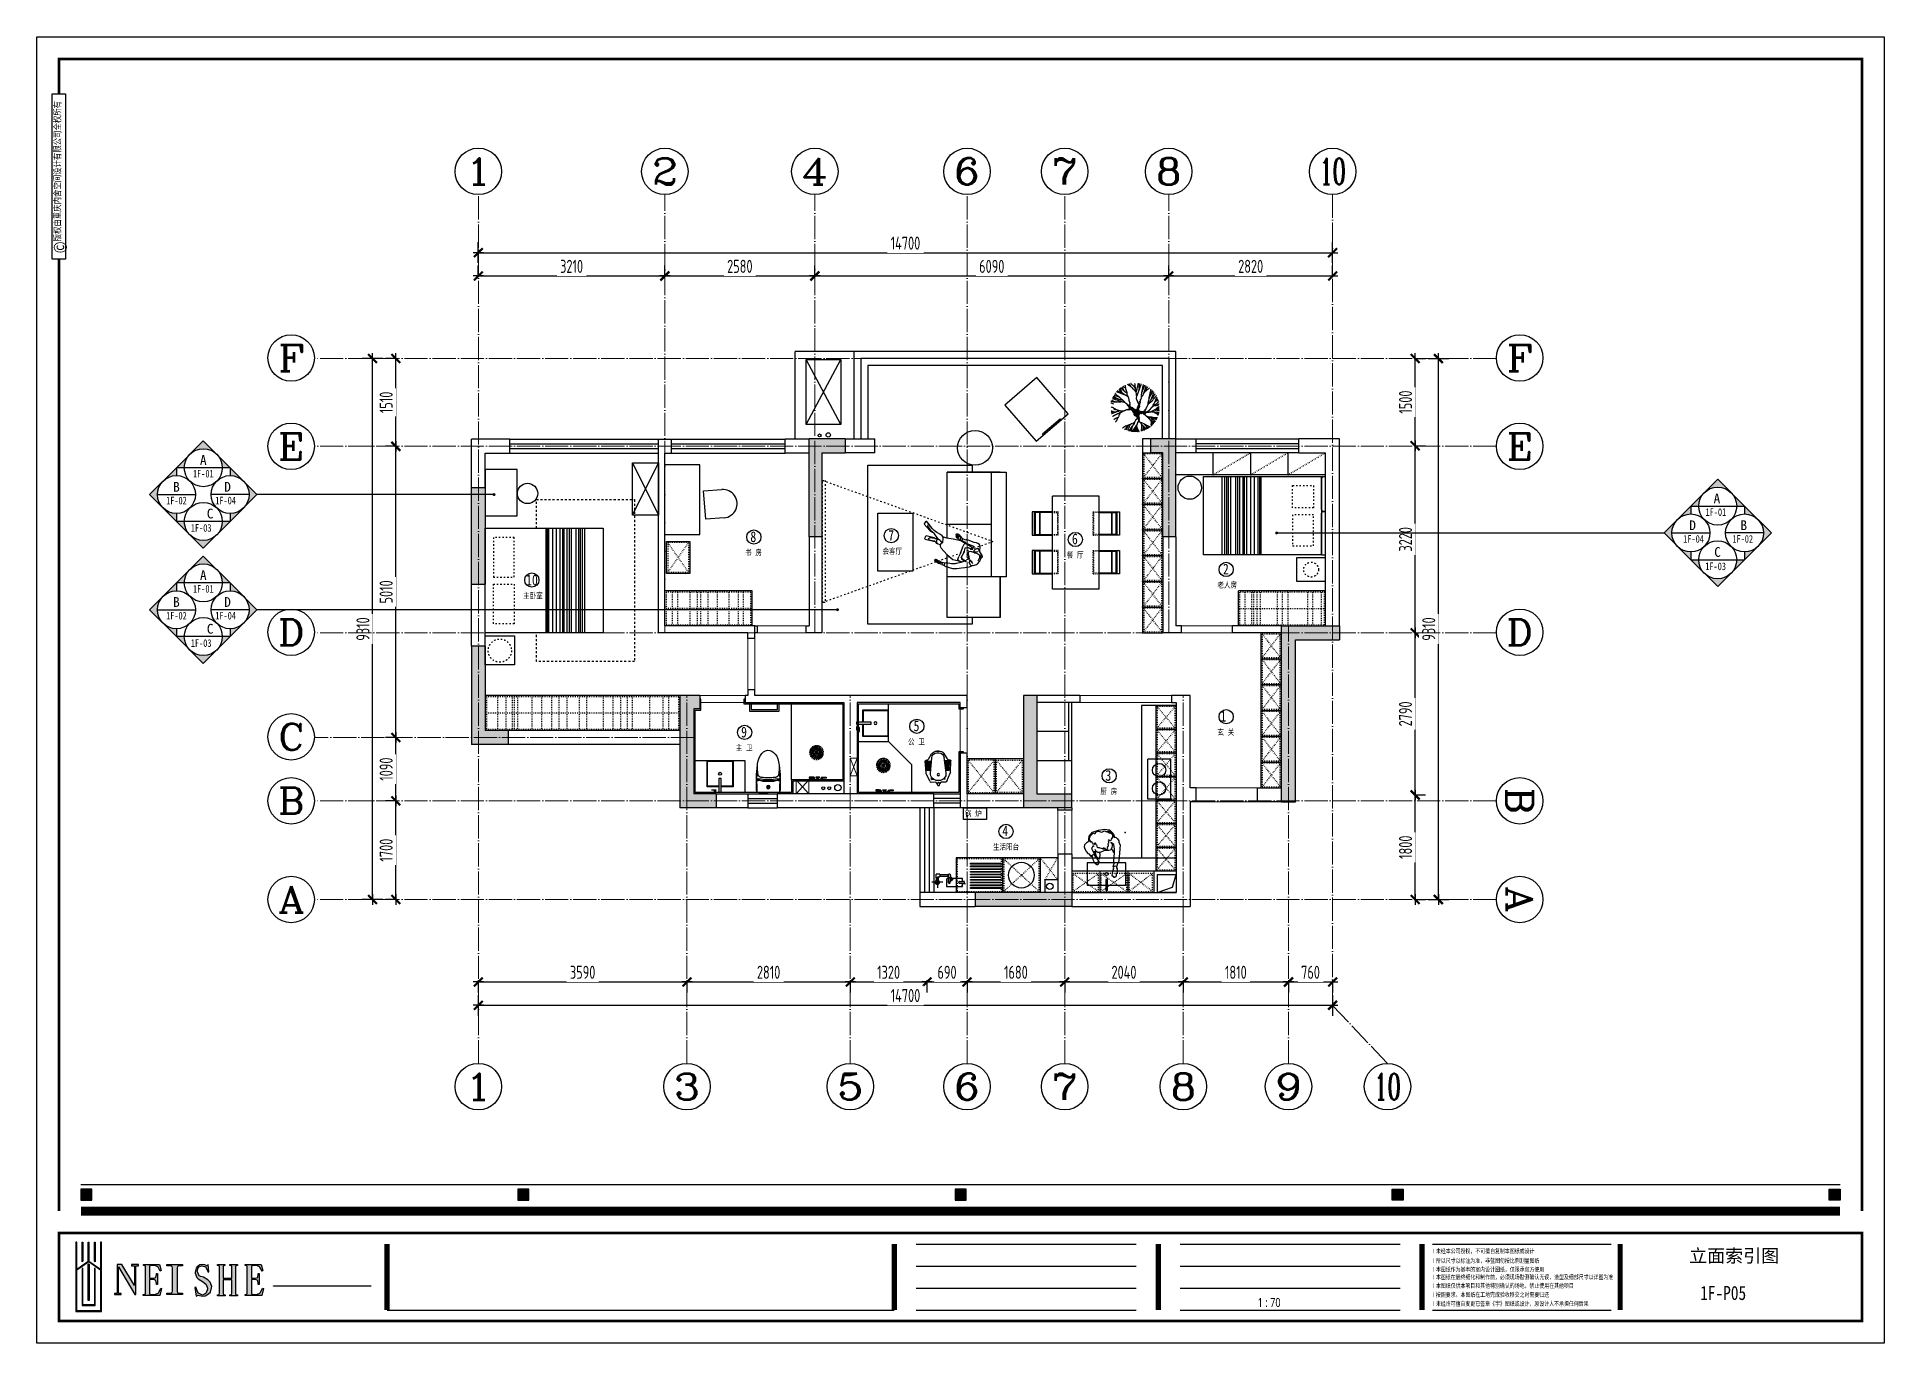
# Model space of a CAD drawing. Header units: inches. Extents: x 600 to 250244, y -404780 to 1000.
# Drawn here: x 218460 to 250244, y -292400 to -269924 of the extents above; entities that cross this region are included whole.
import ezdxf
from ezdxf.enums import TextEntityAlignment as Align

# ---------------------------------------------------------------- set-up
doc = ezdxf.new("R2010")
doc.units = ezdxf.units.IN
doc.header["$MEASUREMENT"] = 0
for name, pattern in [('ACAD_ISO03W100', [30, 12, -18]), ('DOTE', [2.42, 2, -0.2, 0.02, -0.2]), ('iGo户型优化10', [30, 12, -18]), ('iGo户型优化15', [2, 1, -1]), ('iGo户型优化31', [0.35, 0.25, -0.1])]:
    doc.linetypes.add(name, pattern=pattern)
for name, color, linetype in [('15开关布置图-YJ', 2, 'Continuous'), ('AXIS', 1, 'Continuous'), ('AXIS_TEXT', 7, 'Continuous'), ('A图框', 7, 'Continuous'), ('D-ARCHI', 250, 'Continuous'), ('EVH 立面填充', 8, 'Continuous'), ('IBS-003-建筑窗框', 3, 'Continuous'), ('IBS-182-原建筑非承重墙', 150, 'Continuous'), ('IBS-200-原建筑承重墙柱', 200, 'Continuous'), ('IBS-63-原建筑窗', 63, 'Continuous'), ('IDS-030-造型完成面(看线)', 30, 'Continuous'), ('IDS-040-固定高家具', 40, 'Continuous'), ('IFF-31-卫浴洁具', 31, 'Continuous'), ('IFF-51-活动家具', 51, 'Continuous'), ('iGo户型优化', 7, 'Continuous'), ('IRC-30-天花轮廓线', 30, 'Continuous'), ('外标注', 50, 'Continuous'), ('房间编号', 50, 'Continuous'), ('索引', 168, 'Continuous')]:
    doc.layers.add(name, color=color, linetype=linetype)
doc.layers.add('天棚材质标注', color=2, linetype='Continuous', lineweight=5)
doc.layers.add('门', color=65, linetype='Continuous', lineweight=13)
doc.styles.add('04.YBC-外标注3.0', font='SimSun.ttf', dxfattribs={"width": 0.8, "height": 3})
doc.styles.add('05.YBC-内标注2.5', font='SimSun.ttf', dxfattribs={"width": 0.8, "height": 2.5})
doc.styles.add('_TCH_AXIS', font='COMPLEX', dxfattribs={"bigfont": 'GBCBIG'})
doc.styles.add('ARI', font='SimSun.ttf', dxfattribs={"width": 0.8, "height": 200})
doc.styles.add('COMPLEX', font='COMPLEX')
doc.styles.add('HBA-DIMT', font='ARCHS.SHX', dxfattribs={"width": 0.8})
doc.styles.add('MGC-ST', font='SimSun.ttf', dxfattribs={"width": 0.8})
doc.styles.get("Standard").update_dxf_attribs({"font": 'arial.ttf'})
doc.styles.add('宋体', font='SimSun.ttf', dxfattribs={"width": 0.8})
doc.dimstyles.new('HBA_40', dxfattribs={"dimscale": 50, "dimtxt": 2.5, "dimasz": 0.1, "dimexe": 2, "dimexo": 2.5, "dimgap": 0.6, "dimtad": 1, "dimdec": 0, "dimrnd": 5, "dimzin": 0, "dimtxsty": 'HBA-DIMT', "dimblk": 'HBA_DIMENSION_TICK', "dimblk1": 'HBA_DIMENSION_TICK', "dimblk2": 'HBA_DIMENSION_TICK', "dimcen": 0.125, "dimclrd": 44, "dimclre": 44, "dimclrt": 2, "dimadec": 0, "dimazin": 0, "dimtfac": 1, "dimtdec": 0, "dimtix": 1, "dimtmove": 1, "dimatfit": 3, "dimldrblk": 'HBA_Leader_Dot', "dimfxl": 0, "dimtvp": 1, "dimtfill": 1, "dimtolj": 1, "dimtzin": 0, "dimarcsym": 0})

msp = doc.modelspace()

# ---------------------------------------------------------------- texts
at = {"color": 253, "insert": (247080.3, -291416.6), "char_height": 242.16, "attachment_point": 1, "style": '宋体'}
msp.add_mtext_dynamic_manual_height_columns('1F-P05', width=66.267, gutter_width=16.2, heights=[0], dxfattribs=at)
at = {"layer": 'A图框', "insert": (246889.8, -290784.5), "char_height": 227.029, "attachment_point": 1}
msp.add_mtext_dynamic_manual_height_columns('{\\fArial Unicode MS|b0|i0|c134|p0;立面索引图}', width=2770.836, gutter_width=16.2, heights=[0], dxfattribs=at)
at = {"layer": '房间编号', "color": 8, "style": '宋体', "width": 0.8}
for s, p in [('书 房', (230645.5, -278845.9)), ('会客厅', (233010.5, -278821.9)), ('餐 厅', (236179, -278887.7)), ('老人房', (238772.9, -279403.6)), ('主卧室', (226825.9, -279586.6)), ('玄 关', (238772.9, -281937.8)), ('主 卫', (230485.9, -282207.8)), ('公 卫', (233449.8, -282102.2)), ('厨 房', (236759.5, -282954.7)), ('锅 炉', (234427.6, -283338.8)), ('生活阳台', (234912.7, -283912))]:
    msp.add_text(s, height=100, dxfattribs=at).set_placement(p)
at = {"layer": '房间编号', "width": 2606.465, "attachment_point": 3, "style": 'ARI'}
for s, insert, char_height in [('7', (233209.2, -278410.5), 183.8), ('8', (230836.4, -278432.3), 183.8), ('6', (236370.6, -278470.1), 183.8), ('2', (238968.3, -278988.9), 183.8), ('10', (227078.8, -279177.2), 183.75), ('1', (238924.4, -281521.7), 183.8), ('9', (230677, -281794.3), 183.8), ('5', (233644.1, -281686.6), 183.8), ('3', (236946.1, -282540.4), 183.8), ('4', (235171.9, -283493.5), 183.8)]:
    msp.add_mtext(s, dxfattribs=dict(at, insert=insert, char_height=char_height))
at = {"layer": '索引', "color": 2, "style": 'MGC-ST'}
for tag, p, s in [('A', (221265, -277288.4), 'A'), ('B', (220803.1, -277750.3), 'A'), ('D', (221682.8, -277750.3), 'A'), ('A', (247310.9, -277949.2), 'A'), ('C', (221382.8, -278210.1), ''), ('D', (246893.1, -278411.1), 'A'), ('B', (247772.8, -278411.1), 'A'), ('C', (247321.1, -278870.9), ''), ('A', (221265, -279270.3), 'A'), ('B', (220803.1, -279732.2), 'A'), ('D', (221682.8, -279732.2), 'A'), ('C', (221382.8, -280192), '')]:
    msp.add_attdef(tag, p, s, height=168, dxfattribs=at)
at = {"layer": '索引', "color": 2, "style": '宋体', "width": 0.8}
for tag, p, s, height in [('1F-01', (221145, -277504.8), '1F-DT1.1', 130.63), ('1F-02', (220683.2, -277966.6), '1F-DT1.1', 130.63), ('1F-04', (221528.7, -277966.6), '1F-DT1.1', 130.63), ('1F-01', (247172.4, -278165.5), '1F-DT1.1', 130.63), ('1F-03', (221108.3, -278437.8), '', 130.6), ('1F-04', (246788.7, -278627.4), '1F-DT1.1', 130.63), ('1F-02', (247634.2, -278627.4), '1F-DT1.1', 130.63), ('1F-03', (247168.1, -279098.6), '', 130.6), ('1F-01', (221145, -279486.7), '1F-DT1.1', 130.63), ('1F-02', (220683.2, -279948.5), '1F-DT1.1', 130.63), ('1F-04', (221528.7, -279948.5), '1F-DT1.1', 130.63), ('1F-03', (221108.3, -280419.7), '', 130.6)]:
    msp.add_attdef(tag, p, s, height=height, dxfattribs=at)

# ---------------------------------------------------------------- blocks, each defined once
blk = doc.blocks.new('11')
at = {"layer": 'IBS-182-原建筑非承重墙'}
for p, q in [((140567, -1131), (140516, -1131)), ((140535, -1131), (140528, -1131)), ((140528, -1166), (140567, -1166)), ((140528, -1166), (140567, -1166)), ((140567, -1131), (140535, -1131)), ((140567, -1131), (140535, -1131)), ((140567, -1166), (140535, -1166)), ((140841, -1081), (140567, -1080)), ((140567, -1080), (140567, -1131)), ((140576, -1080), (140567, -1080)), ((140567, -1080), (140567, -1131)), ((140567, -1101), (140567, -1131)), ((140567, -1131), (140615, -1132)), ((140567, -1166), (140567, -1196)), ((140615, -1166), (140567, -1166)), ((140567, -1166), (140567, -1217)), ((140567, -1166), (140567, -1196)), ((140567, -1208), (140567, -1217)), ((140567, -1217), (140770, -1217)), ((140567, -1217), (140587, -1217)), ((140587, -1217), (140775, -1217)), ((140587, -1217), (140740, -1217)), ((140820, -1081), (140588, -1080)), ((140820, -1081), (140588, -1080)), ((140788, -1145), (140728, -1204)), ((140775, -1157), (140728, -1204)), ((140737, -1214), (140728, -1204)), ((140728, -1204), (140737, -1214)), ((140797, -1154), (140737, -1214)), ((140737, -1214), (140775, -1175)), ((140737, -1214), (140775, -1175)), ((140750, -1227), (140737, -1214)), ((140740, -1217), (140750, -1227)), ((140775, -1227), (140750, -1227)), ((140750, -1227), (140770, -1227)), ((140770, -1217), (140770, -1288)), ((140812, -1227), (140770, -1227)), ((140770, -1269), (140770, -1227)), ((140770, -1227), (140770, -1269)), ((140770, -1269), (140770, -1288)), ((140775, -1157), (140788, -1145)), ((140775, -1149), (140775, -1157)), ((140775, -1149), (140775, -1157)), ((140775, -1149), (140775, -1157)), ((140775, -1217), (140775, -1175)), ((140775, -1175), (140775, -1227)), ((140775, -1175), (140775, -1217)), ((140775, -1217), (140775, -1227)), ((140775, -1217), (140775, -1227)), ((140775, -1227), (140809, -1227)), ((140809, -1218), (140810, -1149)), ((140809, -1227), (140810, -1149)), ((140809, -1218), (140820, -1218)), ((140809, -1218), (140809, -1227)), ((140810, -1145), (140810, -1149)), ((140810, -1149), (140810, -1145)), ((140812, -1252), (140812, -1221)), ((140812, -1252), (140812, -1221)), ((140812, -1252), (140812, -1227)), ((140812, -1252), (140812, -1269)), ((140812, -1252), (140955, -1252)), ((140812, -1286), (140812, -1252)), ((140812, -1286), (140812, -1252)), ((140841, -1081), (140820, -1081)), ((140840, -1209), (140841, -1081)), ((140840, -1101), (140841, -1081)), ((140840, -1197), (140840, -1101)), ((140840, -1209), (140840, -1101)), ((140901, -1150), (141093, -1150)), ((140955, -1252), (140953, -1252)), ((140955, -1252), (140953, -1252)), ((140962, -1248), (140955, -1248)), ((140955, -1290), (140955, -1248)), ((140955, -1251), (140955, -1252)), ((140955, -1251), (140955, -1252)), ((140975, -1234), (140975, -1228)), ((140975, -1228), (140980, -1228)), ((140975, -1248), (140975, -1228)), ((140975, -1228), (141018, -1228)), ((140980, -1228), (140975, -1228)), ((140975, -1228), (140975, -1234)), ((140975, -1234), (140975, -1248)), ((140980, -1248), (140975, -1248)), ((140975, -1248), (140980, -1248)), ((140980, -1150), (140980, -1228)), ((140980, -1180), (140980, -1248)), ((140980, -1180), (140980, -1228)), ((140980, -1228), (141014, -1228)), ((140980, -1248), (140980, -1228)), ((140980, -1228), (141018, -1228)), ((140997, -1245), (140997, -1054)), ((141014, -1150), (141014, -1228)), ((141014, -1228), (141014, -1180)), ((141014, -1228), (141014, -1180)), ((141014, -1228), (141018, -1228)), ((141018, -1228), (141014, -1228)), ((141018, -1228), (141014, -1228)), ((141018, -1235), (141018, -1228)), ((141018, -1235), (141018, -1228)), ((141018, -1228), (141018, -1235)), ((141018, -1235), (141018, -1228)), ((141018, -1228), (141018, -1235)), ((141018, -1235), (141018, -1290)), ((140955, -1286), (140803, -1286)), ((140803, -1286), (140812, -1286)), ((140803, -1286), (140812, -1286)), ((140955, -1290), (140982, -1290)), ((140982, -1290), (141018, -1290))]:
    blk.add_line(p, q, dxfattribs=at)
blk.add_circle((140997, -1150), 34.9, dxfattribs=at)
for start, end in [(0, 180), (0, 180), (180, 240.5217), (180, 240.5217), (299.176, 0), (299.176, 0)]:
    blk.add_arc((140997, -1150), 34.9, start, end, dxfattribs=at)
for centre, major_axis, start_param, end_param in [((140553, -1149), (-17.5, -17.5), -1.141223, -0.024085), ((140540, -1140), (-6.72, -6.72), 4.378011, 6.612288), ((140531, -1157), (-6.72, -6.72), 1.236418, 3.470695), ((140588, -1101), (-14.5, 14.5), 5.495149, 7.065946), ((140587, -1196), (-14.5, 14.5), 0.78276, 2.353557), ((140615, -1149), (-12.1, -12.1), 0.78276, 3.924353), ((140791, -1269), (-15, 15), 0.78276, 2.986227), ((140793, -1149), (-12.1, 12.1), 3.924353, 7.065946), ((140793, -1149), (-4.6, -4.6), 1.568158, 4.709751), ((140791, -1269), (-15, 15), 2.986227, 3.924353), ((140820, -1101), (-14.5, -14.5), 2.353557, 3.924353), ((140820, -1197), (-14.5, -14.5), 0.78276, 2.353557), ((140962, -1234), (-9.66, 9.66), 2.353557, 3.924353), ((140997, -1150), (-12.1, 12.1), 4.709751, 10.992936)]:
    blk.add_ellipse(centre, major_axis=major_axis, ratio=1, start_param=start_param, end_param=end_param, dxfattribs=at)
at = {"layer": 'IBS-182-原建筑非承重墙', "extrusion": (0, 0, -1)}
for start_param, end_param in [(5.500425, 7.071221), (5.500425, 7.071221), (3.929629, 5.500425), (3.929629, 5.500425), (7.071221, 8.642018), (7.071221, 8.642018), (2.358832, 3.929629), (2.358832, 3.929629)]:
    blk.add_ellipse((140997, -1150), major_axis=(-12.1, 12.1), ratio=1, start_param=start_param, end_param=end_param, dxfattribs=at)
blk = doc.blocks.new('HBA_DIMENSION_TICK')
at = {"color": 0, "linetype": 'ByBlock'}
for p, q in [((-10, 0), (0, 0)), ((0, 0), (10, 0))]:
    blk.add_line(p, q, dxfattribs=at)
at = {"color": 50, "linetype": 'ByBlock'}
blk.add_solid([(-10, -7), (-7, -10), (7, 10), (10, 7)], dxfattribs=at)
blk = doc.blocks.new('*D782')
at = {"layer": 'Defpoints', "color": 0, "transparency": 16777216}
for p in [(226055, -285932), (229645, -285932), (229645, -286187)]:
    blk.add_point(p, dxfattribs=at)
at = {"layer": '外标注', "color": 44, "lineweight": -2, "transparency": 16777216}
for p, q in [((226055, -286157), (226055, -286367)), ((226064, -286187), (229636, -286187)), ((229645, -286157), (229645, -286367))]:
    blk.add_line(p, q, dxfattribs=at)
at = {"layer": '外标注', "color": 44, "lineweight": -2, "transparency": 16777216, "xscale": 9, "yscale": 9, "zscale": 9, "rotation": 180}
blk.add_blockref('HBA_DIMENSION_TICK', (226055, -286187), dxfattribs=at)
at = {"layer": '外标注', "color": 44, "lineweight": -2, "transparency": 16777216, "xscale": 9, "yscale": 9, "zscale": 9}
blk.add_blockref('HBA_DIMENSION_TICK', (229645, -286187), dxfattribs=at)
at = {"layer": '外标注', "color": 2, "transparency": 16777216, "insert": (227850, -286020), "char_height": 225, "attachment_point": 5, "style": 'HBA-DIMT', "bg_fill": 3, "box_fill_scale": 1.25, "bg_fill_color": 256, "bg_fill_true_color": 13158600, "bg_fill_transparency": 0}
blk.add_mtext('\\A1;3590', dxfattribs=at)
blk = doc.blocks.new('HBA_Leader_Dot')
at = {"color": 0, "linetype": 'ByBlock'}
blk.add_line((-5, 0), (-10, 0), dxfattribs=at)
at = {"color": 0, "linetype": 'ByBlock', "const_width": 5}
blk.add_lwpolyline([(-2.5, 0, 1), (2.5, 0, 1)], format="xyb", close=True, dxfattribs=at)
blk = doc.blocks.new('*D783')
at = {"layer": 'Defpoints', "color": 0, "transparency": 16777216}
for p in [(229645, -285932), (232455, -285932), (232455, -286187)]:
    blk.add_point(p, dxfattribs=at)
at = {"layer": '外标注', "color": 44, "lineweight": -2, "transparency": 16777216}
for p, q in [((229645, -286157), (229645, -286367)), ((229654, -286187), (232446, -286187)), ((232455, -286157), (232455, -286367))]:
    blk.add_line(p, q, dxfattribs=at)
at = {"layer": '外标注', "color": 44, "lineweight": -2, "transparency": 16777216, "xscale": 9, "yscale": 9, "zscale": 9, "rotation": 180}
blk.add_blockref('HBA_DIMENSION_TICK', (229645, -286187), dxfattribs=at)
at = {"layer": '外标注', "color": 44, "lineweight": -2, "transparency": 16777216, "xscale": 9, "yscale": 9, "zscale": 9}
blk.add_blockref('HBA_DIMENSION_TICK', (232455, -286187), dxfattribs=at)
at = {"layer": '外标注', "color": 2, "transparency": 16777216, "insert": (231050, -286020), "char_height": 225, "attachment_point": 5, "style": 'HBA-DIMT', "bg_fill": 3, "box_fill_scale": 1.25, "bg_fill_color": 256, "bg_fill_true_color": 13158600, "bg_fill_transparency": 0}
blk.add_mtext('\\A1;2810', dxfattribs=at)
blk = doc.blocks.new('*D784')
at = {"layer": 'Defpoints', "color": 0, "transparency": 16777216}
for p in [(232455, -285932), (233775, -285932), (233775, -286187)]:
    blk.add_point(p, dxfattribs=at)
at = {"layer": '外标注', "color": 44, "lineweight": -2, "transparency": 16777216}
for p, q in [((232455, -286157), (232455, -286367)), ((232464, -286187), (233766, -286187)), ((233775, -286157), (233775, -286367))]:
    blk.add_line(p, q, dxfattribs=at)
at = {"layer": '外标注', "color": 44, "lineweight": -2, "transparency": 16777216, "xscale": 9, "yscale": 9, "zscale": 9, "rotation": 180}
blk.add_blockref('HBA_DIMENSION_TICK', (232455, -286187), dxfattribs=at)
at = {"layer": '外标注', "color": 44, "lineweight": -2, "transparency": 16777216, "xscale": 9, "yscale": 9, "zscale": 9}
blk.add_blockref('HBA_DIMENSION_TICK', (233775, -286187), dxfattribs=at)
at = {"layer": '外标注', "color": 2, "transparency": 16777216, "insert": (233115, -286020), "char_height": 225, "attachment_point": 5, "style": 'HBA-DIMT', "bg_fill": 3, "box_fill_scale": 1.25, "bg_fill_color": 256, "bg_fill_true_color": 13158600, "bg_fill_transparency": 0}
blk.add_mtext('\\A1;1320', dxfattribs=at)
blk = doc.blocks.new('*D785')
at = {"layer": '外标注', "color": 44, "lineweight": -2, "transparency": 16777216}
for p, q in [((233775, -286157), (233775, -286367)), ((233784, -286187), (234456, -286187)), ((234465, -286157), (234465, -286367))]:
    blk.add_line(p, q, dxfattribs=at)
at = {"layer": '外标注', "color": 44, "lineweight": -2, "transparency": 16777216, "xscale": 9, "yscale": 9, "zscale": 9, "rotation": 180}
blk.add_blockref('HBA_DIMENSION_TICK', (233775, -286187), dxfattribs=at)
at = {"layer": '外标注', "color": 44, "lineweight": -2, "transparency": 16777216, "xscale": 9, "yscale": 9, "zscale": 9}
blk.add_blockref('HBA_DIMENSION_TICK', (234465, -286187), dxfattribs=at)
at = {"layer": '外标注', "color": 2, "transparency": 16777216, "insert": (234120, -286020), "char_height": 225, "attachment_point": 5, "style": 'HBA-DIMT', "bg_fill": 3, "box_fill_scale": 1.25, "bg_fill_color": 256, "bg_fill_true_color": 13158600, "bg_fill_transparency": 0}
blk.add_mtext('\\A1;690', dxfattribs=at)
at = {"layer": 'Defpoints', "color": 0, "transparency": 16777216}
for p in [(233775, -285932), (234465, -285932), (234465, -286187)]:
    blk.add_point(p, dxfattribs=at)
blk = doc.blocks.new('*D786')
at = {"layer": 'Defpoints', "color": 0, "transparency": 16777216}
for p in [(234465, -285932), (236145, -285932), (236145, -286187)]:
    blk.add_point(p, dxfattribs=at)
at = {"layer": '外标注', "color": 44, "lineweight": -2, "transparency": 16777216}
for p, q in [((234465, -286157), (234465, -286367)), ((234474, -286187), (236136, -286187)), ((236145, -286157), (236145, -286367))]:
    blk.add_line(p, q, dxfattribs=at)
at = {"layer": '外标注', "color": 44, "lineweight": -2, "transparency": 16777216, "xscale": 9, "yscale": 9, "zscale": 9, "rotation": 180}
blk.add_blockref('HBA_DIMENSION_TICK', (234465, -286187), dxfattribs=at)
at = {"layer": '外标注', "color": 44, "lineweight": -2, "transparency": 16777216, "xscale": 9, "yscale": 9, "zscale": 9}
blk.add_blockref('HBA_DIMENSION_TICK', (236145, -286187), dxfattribs=at)
at = {"layer": '外标注', "color": 2, "transparency": 16777216, "insert": (235305, -286020), "char_height": 225, "attachment_point": 5, "style": 'HBA-DIMT', "bg_fill": 3, "box_fill_scale": 1.25, "bg_fill_color": 256, "bg_fill_true_color": 13158600, "bg_fill_transparency": 0}
blk.add_mtext('\\A1;1680', dxfattribs=at)
blk = doc.blocks.new('*D787')
at = {"layer": 'Defpoints', "color": 0, "transparency": 16777216}
for p in [(236145, -285932), (238185, -285932), (238185, -286187)]:
    blk.add_point(p, dxfattribs=at)
at = {"layer": '外标注', "color": 44, "lineweight": -2, "transparency": 16777216}
for p, q in [((236145, -286157), (236145, -286367)), ((236154, -286187), (238176, -286187)), ((238185, -286157), (238185, -286367))]:
    blk.add_line(p, q, dxfattribs=at)
at = {"layer": '外标注', "color": 44, "lineweight": -2, "transparency": 16777216, "xscale": 9, "yscale": 9, "zscale": 9, "rotation": 180}
blk.add_blockref('HBA_DIMENSION_TICK', (236145, -286187), dxfattribs=at)
at = {"layer": '外标注', "color": 44, "lineweight": -2, "transparency": 16777216, "xscale": 9, "yscale": 9, "zscale": 9}
blk.add_blockref('HBA_DIMENSION_TICK', (238185, -286187), dxfattribs=at)
at = {"layer": '外标注', "color": 2, "transparency": 16777216, "insert": (237165, -286020), "char_height": 225, "attachment_point": 5, "style": 'HBA-DIMT', "bg_fill": 3, "box_fill_scale": 1.25, "bg_fill_color": 256, "bg_fill_true_color": 13158600, "bg_fill_transparency": 0}
blk.add_mtext('\\A1;2040', dxfattribs=at)
blk = doc.blocks.new('*D788')
at = {"layer": 'Defpoints', "color": 0, "transparency": 16777216}
for p in [(238185, -285932), (239995, -285932), (239995, -286187)]:
    blk.add_point(p, dxfattribs=at)
at = {"layer": '外标注', "color": 44, "lineweight": -2, "transparency": 16777216}
for p, q in [((238185, -286157), (238185, -286367)), ((238194, -286187), (239986, -286187)), ((239995, -286157), (239995, -286367))]:
    blk.add_line(p, q, dxfattribs=at)
at = {"layer": '外标注', "color": 44, "lineweight": -2, "transparency": 16777216, "xscale": 9, "yscale": 9, "zscale": 9, "rotation": 180}
blk.add_blockref('HBA_DIMENSION_TICK', (238185, -286187), dxfattribs=at)
at = {"layer": '外标注', "color": 44, "lineweight": -2, "transparency": 16777216, "xscale": 9, "yscale": 9, "zscale": 9}
blk.add_blockref('HBA_DIMENSION_TICK', (239995, -286187), dxfattribs=at)
at = {"layer": '外标注', "color": 2, "transparency": 16777216, "insert": (239090, -286020), "char_height": 225, "attachment_point": 5, "style": 'HBA-DIMT', "bg_fill": 3, "box_fill_scale": 1.25, "bg_fill_color": 256, "bg_fill_true_color": 13158600, "bg_fill_transparency": 0}
blk.add_mtext('\\A1;1810', dxfattribs=at)
blk = doc.blocks.new('*D789')
at = {"layer": 'Defpoints', "color": 0, "transparency": 16777216}
for p in [(239995, -285932), (240755, -285932), (240755, -286187)]:
    blk.add_point(p, dxfattribs=at)
at = {"layer": '外标注', "color": 44, "lineweight": -2, "transparency": 16777216}
for p, q in [((239995, -286157), (239995, -286367)), ((240004, -286187), (240746, -286187)), ((240755, -286157), (240755, -286367))]:
    blk.add_line(p, q, dxfattribs=at)
at = {"layer": '外标注', "color": 44, "lineweight": -2, "transparency": 16777216, "xscale": 9, "yscale": 9, "zscale": 9, "rotation": 180}
blk.add_blockref('HBA_DIMENSION_TICK', (239995, -286187), dxfattribs=at)
at = {"layer": '外标注', "color": 44, "lineweight": -2, "transparency": 16777216, "xscale": 9, "yscale": 9, "zscale": 9}
blk.add_blockref('HBA_DIMENSION_TICK', (240755, -286187), dxfattribs=at)
at = {"layer": '外标注', "color": 2, "transparency": 16777216, "insert": (240375, -286020), "char_height": 225, "attachment_point": 5, "style": 'HBA-DIMT', "bg_fill": 3, "box_fill_scale": 1.25, "bg_fill_color": 256, "bg_fill_true_color": 13158600, "bg_fill_transparency": 0}
blk.add_mtext('\\A1;760', dxfattribs=at)
blk = doc.blocks.new('*D790')
at = {"layer": 'Defpoints', "color": 0, "transparency": 16777216}
for p in [(226055, -286187), (240755, -286187), (240755, -286587)]:
    blk.add_point(p, dxfattribs=at)
at = {"layer": '外标注', "color": 44, "lineweight": -2, "transparency": 16777216}
for p, q in [((226055, -286412), (226055, -286767)), ((226064, -286587), (240746, -286587)), ((240755, -286412), (240755, -286767))]:
    blk.add_line(p, q, dxfattribs=at)
at = {"layer": '外标注', "color": 44, "lineweight": -2, "transparency": 16777216, "xscale": 9, "yscale": 9, "zscale": 9, "rotation": 180}
blk.add_blockref('HBA_DIMENSION_TICK', (226055, -286587), dxfattribs=at)
at = {"layer": '外标注', "color": 44, "lineweight": -2, "transparency": 16777216, "xscale": 9, "yscale": 9, "zscale": 9}
blk.add_blockref('HBA_DIMENSION_TICK', (240755, -286587), dxfattribs=at)
at = {"layer": '外标注', "color": 2, "transparency": 16777216, "insert": (233405, -286420), "char_height": 225, "attachment_point": 5, "style": 'HBA-DIMT', "bg_fill": 3, "box_fill_scale": 1.25, "bg_fill_color": 256, "bg_fill_true_color": 13158600, "bg_fill_transparency": 0}
blk.add_mtext('\\A1;14700', dxfattribs=at)
blk = doc.blocks.new('*D791')
at = {"layer": 'Defpoints', "color": 0, "transparency": 16777216}
for p in [(241933, -282969), (242175, -282969), (241933, -284767)]:
    blk.add_point(p, dxfattribs=at)
at = {"layer": '外标注', "color": 44, "lineweight": -2, "transparency": 16777216}
for p, q in [((242158, -282969), (242355, -282969)), ((242175, -284758), (242175, -282978)), ((242158, -284767), (242355, -284767))]:
    blk.add_line(p, q, dxfattribs=at)
at = {"layer": '外标注', "color": 44, "lineweight": -2, "transparency": 16777216, "xscale": 9, "yscale": 9, "zscale": 9}
for p, rotation in [((242175, -282969), 90), ((242175, -284767), 270)]:
    blk.add_blockref('HBA_DIMENSION_TICK', p, dxfattribs=dict(at, rotation=rotation))
at = {"layer": '外标注', "color": 2, "transparency": 16777216, "insert": (242009, -283868), "char_height": 225, "attachment_point": 5, "rotation": 90, "style": 'HBA-DIMT', "bg_fill": 3, "box_fill_scale": 1.25, "bg_fill_color": 256, "bg_fill_true_color": 13158600, "bg_fill_transparency": 0}
blk.add_mtext('\\A1;1800', dxfattribs=at)
blk = doc.blocks.new('*D792')
at = {"layer": 'Defpoints', "color": 0, "transparency": 16777216}
for p in [(241933, -280179), (242175, -280179), (241933, -282969)]:
    blk.add_point(p, dxfattribs=at)
at = {"layer": '外标注', "color": 44, "lineweight": -2, "transparency": 16777216}
for p, q in [((242158, -280179), (242355, -280179)), ((242175, -282960), (242175, -280188)), ((242158, -282969), (242355, -282969))]:
    blk.add_line(p, q, dxfattribs=at)
at = {"layer": '外标注', "color": 44, "lineweight": -2, "transparency": 16777216, "xscale": 9, "yscale": 9, "zscale": 9}
for p, rotation in [((242175, -280179), 90), ((242175, -282969), 270)]:
    blk.add_blockref('HBA_DIMENSION_TICK', p, dxfattribs=dict(at, rotation=rotation))
at = {"layer": '外标注', "color": 2, "transparency": 16777216, "insert": (242009, -281574), "char_height": 225, "attachment_point": 5, "rotation": 90, "style": 'HBA-DIMT', "bg_fill": 3, "box_fill_scale": 1.25, "bg_fill_color": 256, "bg_fill_true_color": 13158600, "bg_fill_transparency": 0}
blk.add_mtext('\\A1;2790', dxfattribs=at)
blk = doc.blocks.new('*D793')
at = {"layer": 'Defpoints', "color": 0, "transparency": 16777216}
for p in [(241933, -276959), (242175, -276959), (241933, -280179)]:
    blk.add_point(p, dxfattribs=at)
at = {"layer": '外标注', "color": 44, "lineweight": -2, "transparency": 16777216}
for p, q in [((242158, -276959), (242355, -276959)), ((242175, -280170), (242175, -276968)), ((242158, -280179), (242355, -280179))]:
    blk.add_line(p, q, dxfattribs=at)
at = {"layer": '外标注', "color": 44, "lineweight": -2, "transparency": 16777216, "xscale": 9, "yscale": 9, "zscale": 9}
for p, rotation in [((242175, -276959), 90), ((242175, -280179), 270)]:
    blk.add_blockref('HBA_DIMENSION_TICK', p, dxfattribs=dict(at, rotation=rotation))
at = {"layer": '外标注', "color": 2, "transparency": 16777216, "insert": (242009, -278569), "char_height": 225, "attachment_point": 5, "rotation": 90, "style": 'HBA-DIMT', "bg_fill": 3, "box_fill_scale": 1.25, "bg_fill_color": 256, "bg_fill_true_color": 13158600, "bg_fill_transparency": 0}
blk.add_mtext('\\A1;3220', dxfattribs=at)
blk = doc.blocks.new('*D794')
at = {"layer": 'Defpoints', "color": 0, "transparency": 16777216}
for p in [(241933, -275458), (242175, -275458), (241933, -276959)]:
    blk.add_point(p, dxfattribs=at)
at = {"layer": '外标注', "color": 44, "lineweight": -2, "transparency": 16777216}
for p, q in [((242158, -275458), (242355, -275458)), ((242175, -276950), (242175, -275467)), ((242158, -276959), (242355, -276959))]:
    blk.add_line(p, q, dxfattribs=at)
at = {"layer": '外标注', "color": 44, "lineweight": -2, "transparency": 16777216, "xscale": 9, "yscale": 9, "zscale": 9}
for p, rotation in [((242175, -275458), 90), ((242175, -276959), 270)]:
    blk.add_blockref('HBA_DIMENSION_TICK', p, dxfattribs=dict(at, rotation=rotation))
at = {"layer": '外标注', "color": 2, "transparency": 16777216, "insert": (242009, -276208), "char_height": 225, "attachment_point": 5, "rotation": 90, "style": 'HBA-DIMT', "bg_fill": 3, "box_fill_scale": 1.25, "bg_fill_color": 256, "bg_fill_true_color": 13158600, "bg_fill_transparency": 0}
blk.add_mtext('\\A1;1500', dxfattribs=at)
blk = doc.blocks.new('*D795')
at = {"layer": 'Defpoints', "color": 0, "transparency": 16777216}
for p in [(242175, -275458), (242575, -275458), (242175, -284767)]:
    blk.add_point(p, dxfattribs=at)
at = {"layer": '外标注', "color": 44, "lineweight": -2, "transparency": 16777216}
for p, q in [((242400, -275458), (242755, -275458)), ((242575, -284758), (242575, -275467)), ((242400, -284767), (242755, -284767))]:
    blk.add_line(p, q, dxfattribs=at)
at = {"layer": '外标注', "color": 44, "lineweight": -2, "transparency": 16777216, "xscale": 9, "yscale": 9, "zscale": 9}
for p, rotation in [((242575, -275458), 90), ((242575, -284767), 270)]:
    blk.add_blockref('HBA_DIMENSION_TICK', p, dxfattribs=dict(at, rotation=rotation))
at = {"layer": '外标注', "color": 2, "transparency": 16777216, "insert": (242409, -280113), "char_height": 225, "attachment_point": 5, "rotation": 90, "style": 'HBA-DIMT', "bg_fill": 3, "box_fill_scale": 1.25, "bg_fill_color": 256, "bg_fill_true_color": 13158600, "bg_fill_transparency": 0}
blk.add_mtext('\\A1;9310', dxfattribs=at)
blk = doc.blocks.new('*D796')
at = {"layer": 'Defpoints', "color": 0, "transparency": 16777216}
for p in [(226055, -274263), (229265, -274038), (229265, -274263)]:
    blk.add_point(p, dxfattribs=at)
at = {"layer": '外标注', "color": 44, "lineweight": -2, "transparency": 16777216}
for p, q in [((226055, -274038), (226055, -273858)), ((229265, -274038), (229265, -273858)), ((226064, -274038), (229256, -274038))]:
    blk.add_line(p, q, dxfattribs=at)
at = {"layer": '外标注', "color": 44, "lineweight": -2, "transparency": 16777216, "xscale": 9, "yscale": 9, "zscale": 9, "rotation": 180}
blk.add_blockref('HBA_DIMENSION_TICK', (226055, -274038), dxfattribs=at)
at = {"layer": '外标注', "color": 44, "lineweight": -2, "transparency": 16777216, "xscale": 9, "yscale": 9, "zscale": 9}
blk.add_blockref('HBA_DIMENSION_TICK', (229265, -274038), dxfattribs=at)
at = {"layer": '外标注', "color": 2, "transparency": 16777216, "insert": (227660, -273872), "char_height": 225, "attachment_point": 5, "style": 'HBA-DIMT', "bg_fill": 3, "box_fill_scale": 1.25, "bg_fill_color": 256, "bg_fill_true_color": 13158600, "bg_fill_transparency": 0}
blk.add_mtext('\\A1;3210', dxfattribs=at)
blk = doc.blocks.new('*D797')
at = {"layer": 'Defpoints', "color": 0, "transparency": 16777216}
for p in [(229265, -274263), (231845, -274038), (231845, -274263)]:
    blk.add_point(p, dxfattribs=at)
at = {"layer": '外标注', "color": 44, "lineweight": -2, "transparency": 16777216}
for p, q in [((229265, -274038), (229265, -273858)), ((231845, -274038), (231845, -273858)), ((229274, -274038), (231836, -274038))]:
    blk.add_line(p, q, dxfattribs=at)
at = {"layer": '外标注', "color": 44, "lineweight": -2, "transparency": 16777216, "xscale": 9, "yscale": 9, "zscale": 9, "rotation": 180}
blk.add_blockref('HBA_DIMENSION_TICK', (229265, -274038), dxfattribs=at)
at = {"layer": '外标注', "color": 44, "lineweight": -2, "transparency": 16777216, "xscale": 9, "yscale": 9, "zscale": 9}
blk.add_blockref('HBA_DIMENSION_TICK', (231845, -274038), dxfattribs=at)
at = {"layer": '外标注', "color": 2, "transparency": 16777216, "insert": (230555, -273872), "char_height": 225, "attachment_point": 5, "style": 'HBA-DIMT', "bg_fill": 3, "box_fill_scale": 1.25, "bg_fill_color": 256, "bg_fill_true_color": 13158600, "bg_fill_transparency": 0}
blk.add_mtext('\\A1;2580', dxfattribs=at)
blk = doc.blocks.new('*D798')
at = {"layer": 'Defpoints', "color": 0, "transparency": 16777216}
for p in [(231845, -274263), (237935, -274038), (237935, -274263)]:
    blk.add_point(p, dxfattribs=at)
at = {"layer": '外标注', "color": 44, "lineweight": -2, "transparency": 16777216}
for p, q in [((231845, -274038), (231845, -273858)), ((237935, -274038), (237935, -273858)), ((231854, -274038), (237926, -274038))]:
    blk.add_line(p, q, dxfattribs=at)
at = {"layer": '外标注', "color": 44, "lineweight": -2, "transparency": 16777216, "xscale": 9, "yscale": 9, "zscale": 9, "rotation": 180}
blk.add_blockref('HBA_DIMENSION_TICK', (231845, -274038), dxfattribs=at)
at = {"layer": '外标注', "color": 44, "lineweight": -2, "transparency": 16777216, "xscale": 9, "yscale": 9, "zscale": 9}
blk.add_blockref('HBA_DIMENSION_TICK', (237935, -274038), dxfattribs=at)
at = {"layer": '外标注', "color": 2, "transparency": 16777216, "insert": (234890, -273872), "char_height": 225, "attachment_point": 5, "style": 'HBA-DIMT', "bg_fill": 3, "box_fill_scale": 1.25, "bg_fill_color": 256, "bg_fill_true_color": 13158600, "bg_fill_transparency": 0}
blk.add_mtext('\\A1;6090', dxfattribs=at)
blk = doc.blocks.new('*D799')
at = {"layer": 'Defpoints', "color": 0, "transparency": 16777216}
for p in [(237935, -274263), (240755, -274038), (240755, -274263)]:
    blk.add_point(p, dxfattribs=at)
at = {"layer": '外标注', "color": 44, "lineweight": -2, "transparency": 16777216}
for p, q in [((237935, -274038), (237935, -273858)), ((240755, -274038), (240755, -273858)), ((237944, -274038), (240746, -274038))]:
    blk.add_line(p, q, dxfattribs=at)
at = {"layer": '外标注', "color": 44, "lineweight": -2, "transparency": 16777216, "xscale": 9, "yscale": 9, "zscale": 9, "rotation": 180}
blk.add_blockref('HBA_DIMENSION_TICK', (237935, -274038), dxfattribs=at)
at = {"layer": '外标注', "color": 44, "lineweight": -2, "transparency": 16777216, "xscale": 9, "yscale": 9, "zscale": 9}
blk.add_blockref('HBA_DIMENSION_TICK', (240755, -274038), dxfattribs=at)
at = {"layer": '外标注', "color": 2, "transparency": 16777216, "insert": (239345, -273872), "char_height": 225, "attachment_point": 5, "style": 'HBA-DIMT', "bg_fill": 3, "box_fill_scale": 1.25, "bg_fill_color": 256, "bg_fill_true_color": 13158600, "bg_fill_transparency": 0}
blk.add_mtext('\\A1;2820', dxfattribs=at)
blk = doc.blocks.new('*D800')
at = {"layer": 'Defpoints', "color": 0, "transparency": 16777216}
for p in [(240755, -273638), (226055, -274038), (240755, -274038)]:
    blk.add_point(p, dxfattribs=at)
at = {"layer": '外标注', "color": 44, "lineweight": -2, "transparency": 16777216}
for p, q in [((226055, -273813), (226055, -273458)), ((226064, -273638), (240746, -273638)), ((240755, -273813), (240755, -273458))]:
    blk.add_line(p, q, dxfattribs=at)
at = {"layer": '外标注', "color": 44, "lineweight": -2, "transparency": 16777216, "xscale": 9, "yscale": 9, "zscale": 9, "rotation": 180}
blk.add_blockref('HBA_DIMENSION_TICK', (226055, -273638), dxfattribs=at)
at = {"layer": '外标注', "color": 44, "lineweight": -2, "transparency": 16777216, "xscale": 9, "yscale": 9, "zscale": 9}
blk.add_blockref('HBA_DIMENSION_TICK', (240755, -273638), dxfattribs=at)
at = {"layer": '外标注', "color": 2, "transparency": 16777216, "insert": (233405, -273472), "char_height": 225, "attachment_point": 5, "style": 'HBA-DIMT', "bg_fill": 3, "box_fill_scale": 1.25, "bg_fill_color": 256, "bg_fill_true_color": 13158600, "bg_fill_transparency": 0}
blk.add_mtext('\\A1;14700', dxfattribs=at)
blk = doc.blocks.new('*D801')
at = {"layer": 'Defpoints', "color": 0, "transparency": 16777216}
for p in [(224635, -283069), (224836, -283069), (224836, -284767)]:
    blk.add_point(p, dxfattribs=at)
at = {"layer": '外标注', "color": 44, "lineweight": -2, "transparency": 16777216}
for p, q in [((224635, -283069), (224455, -283069)), ((224635, -284758), (224635, -283078)), ((224635, -284767), (224455, -284767))]:
    blk.add_line(p, q, dxfattribs=at)
at = {"layer": '外标注', "color": 44, "lineweight": -2, "transparency": 16777216, "xscale": 9, "yscale": 9, "zscale": 9}
for p, rotation in [((224635, -283069), 90), ((224635, -284767), 270)]:
    blk.add_blockref('HBA_DIMENSION_TICK', p, dxfattribs=dict(at, rotation=rotation))
at = {"layer": '外标注', "color": 2, "transparency": 16777216, "insert": (224469, -283918), "char_height": 225, "attachment_point": 5, "rotation": 90, "style": 'HBA-DIMT', "bg_fill": 3, "box_fill_scale": 1.25, "bg_fill_color": 256, "bg_fill_true_color": 13158600, "bg_fill_transparency": 0}
blk.add_mtext('\\A1;1700', dxfattribs=at)
blk = doc.blocks.new('*D802')
at = {"layer": 'Defpoints', "color": 0, "transparency": 16777216}
for p in [(224635, -281979), (224836, -281979), (224836, -283069)]:
    blk.add_point(p, dxfattribs=at)
at = {"layer": '外标注', "color": 44, "lineweight": -2, "transparency": 16777216}
for p, q in [((224635, -281979), (224455, -281979)), ((224635, -283060), (224635, -281988)), ((224635, -283069), (224455, -283069))]:
    blk.add_line(p, q, dxfattribs=at)
at = {"layer": '外标注', "color": 44, "lineweight": -2, "transparency": 16777216, "xscale": 9, "yscale": 9, "zscale": 9}
for p, rotation in [((224635, -281979), 90), ((224635, -283069), 270)]:
    blk.add_blockref('HBA_DIMENSION_TICK', p, dxfattribs=dict(at, rotation=rotation))
at = {"layer": '外标注', "color": 2, "transparency": 16777216, "insert": (224469, -282524), "char_height": 225, "attachment_point": 5, "rotation": 90, "style": 'HBA-DIMT', "bg_fill": 3, "box_fill_scale": 1.25, "bg_fill_color": 256, "bg_fill_true_color": 13158600, "bg_fill_transparency": 0}
blk.add_mtext('\\A1;1090', dxfattribs=at)
blk = doc.blocks.new('*D803')
at = {"layer": 'Defpoints', "color": 0, "transparency": 16777216}
for p in [(224635, -276969), (224836, -276969), (224836, -281979)]:
    blk.add_point(p, dxfattribs=at)
at = {"layer": '外标注', "color": 44, "lineweight": -2, "transparency": 16777216}
for p, q in [((224635, -276969), (224455, -276969)), ((224635, -281970), (224635, -276978)), ((224635, -281979), (224455, -281979))]:
    blk.add_line(p, q, dxfattribs=at)
at = {"layer": '外标注', "color": 44, "lineweight": -2, "transparency": 16777216, "xscale": 9, "yscale": 9, "zscale": 9}
for p, rotation in [((224635, -276969), 90), ((224635, -281979), 270)]:
    blk.add_blockref('HBA_DIMENSION_TICK', p, dxfattribs=dict(at, rotation=rotation))
at = {"layer": '外标注', "color": 2, "transparency": 16777216, "insert": (224469, -279474), "char_height": 225, "attachment_point": 5, "rotation": 90, "style": 'HBA-DIMT', "bg_fill": 3, "box_fill_scale": 1.25, "bg_fill_color": 256, "bg_fill_true_color": 13158600, "bg_fill_transparency": 0}
blk.add_mtext('\\A1;5010', dxfattribs=at)
blk = doc.blocks.new('*D804')
at = {"layer": 'Defpoints', "color": 0, "transparency": 16777216}
for p in [(224635, -275458), (224836, -275458), (224836, -276969)]:
    blk.add_point(p, dxfattribs=at)
at = {"layer": '外标注', "color": 44, "lineweight": -2, "transparency": 16777216}
for p, q in [((224635, -275458), (224455, -275458)), ((224635, -276960), (224635, -275467)), ((224635, -276969), (224455, -276969))]:
    blk.add_line(p, q, dxfattribs=at)
at = {"layer": '外标注', "color": 44, "lineweight": -2, "transparency": 16777216, "xscale": 9, "yscale": 9, "zscale": 9}
for p, rotation in [((224635, -275458), 90), ((224635, -276969), 270)]:
    blk.add_blockref('HBA_DIMENSION_TICK', p, dxfattribs=dict(at, rotation=rotation))
at = {"layer": '外标注', "color": 2, "transparency": 16777216, "insert": (224469, -276213), "char_height": 225, "attachment_point": 5, "rotation": 90, "style": 'HBA-DIMT', "bg_fill": 3, "box_fill_scale": 1.25, "bg_fill_color": 256, "bg_fill_true_color": 13158600, "bg_fill_transparency": 0}
blk.add_mtext('\\A1;1510', dxfattribs=at)
blk = doc.blocks.new('*D805')
at = {"layer": 'Defpoints', "color": 0, "transparency": 16777216}
for p in [(224235, -275458), (224635, -275458), (224635, -284767)]:
    blk.add_point(p, dxfattribs=at)
at = {"layer": '外标注', "color": 44, "lineweight": -2, "transparency": 16777216}
for p, q in [((224410, -275458), (224055, -275458)), ((224235, -284758), (224235, -275467)), ((224410, -284767), (224055, -284767))]:
    blk.add_line(p, q, dxfattribs=at)
at = {"layer": '外标注', "color": 44, "lineweight": -2, "transparency": 16777216, "xscale": 9, "yscale": 9, "zscale": 9}
for p, rotation in [((224235, -275458), 90), ((224235, -284767), 270)]:
    blk.add_blockref('HBA_DIMENSION_TICK', p, dxfattribs=dict(at, rotation=rotation))
at = {"layer": '外标注', "color": 2, "transparency": 16777216, "insert": (224069, -280113), "char_height": 225, "attachment_point": 5, "rotation": 90, "style": 'HBA-DIMT', "bg_fill": 3, "box_fill_scale": 1.25, "bg_fill_color": 256, "bg_fill_true_color": 13158600, "bg_fill_transparency": 0}
blk.add_mtext('\\A1;9310', dxfattribs=at)
blk = doc.blocks.new('_AXISO')
blk.add_circle((0, 0), 0.5)
at = {"layer": 'AXIS_TEXT', "style": 'COMPLEX', "width": 1.041667}
blk.add_attdef('A', text='', height=0.56, dxfattribs=at).set_placement((-0.25, -0.28), (0.25, -0.28), align=Align.FIT)
blk = doc.blocks.new('gegwe')
h = blk.add_hatch(color=9)
h.paths.add_polyline_path([(189652, -49616), (189652, -49028), (189629, -49028), (189629, -49617), (189269, -49867), (189269, -49028), (189267, -49028), (189246, -49028), (189246, -51182), (190039, -51182), (190039, -49027), (190014, -49027), (190014, -49865), (190014, -49868)])
h.paths.add_polyline_path([(190014, -49898), (190014, -51161), (189269, -51161), (189269, -49898), (189642, -49636)], flags=16)
h.paths.add_polyline_path([(189641, -49706), (189653, -49716), (189653, -50844), (189629, -50844), (189629, -49716)], flags=0)
h.paths.add_polyline_path([(189825, -49834), (189847, -49852), (189847, -51000), (189439, -51000), (189439, -49849), (189461, -49834), (189461, -50979), (189825, -50979)], flags=0)
h.paths.add_polyline_path([(189439, -49636), (189459, -49620), (189459, -49028), (189439, -49028)], flags=17)
h.paths.add_polyline_path([(189822, -49620), (189847, -49637), (189847, -49027), (189822, -49027)])
at = {"color": 9}
for points in [[(189267, -49028), (189246, -49028), (189246, -51182), (190039, -51182), (190039, -49027), (190014, -49027), (190014, -49865), (190014, -49868)], [(189269, -49867), (189269, -49028), (189267, -49028)], [(189269, -49867), (189629, -49617), (189629, -49028)], [(189439, -49028), (189459, -49028), (189459, -49620), (189439, -49636), (189439, -49028)], [(189629, -49028), (189650, -49028), (189652, -49028), (189652, -49616), (190014, -49868)], [(190014, -49898), (189642, -49636), (189269, -49898)], [(190014, -49898), (190014, -51161), (189269, -51161), (189269, -49898)], [(189439, -49849), (189439, -51000), (189847, -51000), (189847, -49852), (189825, -49834), (189825, -50979), (189461, -50979), (189461, -49834), (189461, -49834), (189439, -49849)], [(189641, -49706), (189653, -49716), (189653, -50844), (189629, -50844), (189629, -49716), (189641, -49706)]]:
    blk.add_lwpolyline(points, dxfattribs=at)
blk.add_lwpolyline([(189822, -49027), (189842, -49027), (189847, -49027), (189847, -49637), (189822, -49620), (189822, -49027)], close=True, dxfattribs=at)
blk = doc.blocks.new('gegeg')
at = {"layer": 'A图框'}
h = blk.add_hatch(color=256, dxfattribs=at)
h.dxf.hatch_style = 1
h.paths.add_polyline_path([(133887, -57733), (134062, -57733), (134062, -57558), (133887, -57558)])
h = blk.add_hatch(color=256, dxfattribs=at)
h.dxf.hatch_style = 1
h.paths.add_polyline_path([(140844, -57733), (141019, -57733), (141019, -57558), (140844, -57558)])
h = blk.add_hatch(color=256, dxfattribs=at)
h.dxf.hatch_style = 1
h.paths.add_polyline_path([(147800, -57733), (147975, -57733), (147975, -57558), (147800, -57558)])
h = blk.add_hatch(color=256, dxfattribs=at)
h.dxf.hatch_style = 1
h.paths.add_polyline_path([(154931, -57558), (154756, -57558), (154756, -57733), (154931, -57733)])
h = blk.add_hatch(color=256, dxfattribs=at)
h.dxf.hatch_style = 1
h.paths.add_polyline_path([(161887, -57558), (161712, -57558), (161712, -57733), (161887, -57733)])
for points in [[(134739, -58777), (134739, -59093), (134540, -58756), (134463, -58756), (134463, -59217), (134420, -59217), (134420, -59237), (134529, -59237), (134529, -59217), (134483, -59217), (134483, -58794), (134745, -59237), (134761, -59237), (134761, -58777), (134804, -58777), (134804, -58756), (134693, -58756), (134693, -58777)], [(134914, -59212), (134909, -59229), (134893, -59235), (134879, -59235), (134879, -59253), (135145, -59253), (135170, -59139), (135158, -59133), (135153, -59151), (135121, -59209), (135116, -59214), (135061, -59235), (135000, -59235), (134986, -59229), (134980, -59212), (134980, -58994), (135047, -58994), (135082, -59011), (135091, -59061), (135091, -59073), (135105, -59073), (135105, -58901), (135091, -58901), (135091, -58919), (135082, -58962), (135047, -58977), (134980, -58977), (134980, -58796), (134986, -58779), (135000, -58774), (135065, -58773), (135114, -58794), (135151, -58861), (135163, -58855), (135137, -58756), (134881, -58756), (134881, -58773), (134893, -58773), (134909, -58779), (134914, -58797)], [(135417, -58811), (135426, -58787), (135445, -58779), (135506, -58779), (135506, -58756), (135256, -58756), (135256, -58779), (135317, -58779), (135338, -58787), (135344, -58810), (135344, -59182), (135339, -59205), (135316, -59213), (135256, -59213), (135256, -59237), (135506, -59237), (135506, -59213), (135446, -59213), (135427, -59206), (135417, -59182)], [(135837, -59038), (135882, -59078), (135903, -59132), (135902, -59152), (135881, -59208), (135872, -59220), (135825, -59243), (135813, -59242), (135761, -59214), (135741, -59189), (135716, -59118), (135702, -59123), (135721, -59263), (135737, -59248), (135751, -59243), (135823, -59263), (135863, -59257), (135916, -59223), (135949, -59199), (135968, -59131), (135971, -59105), (135945, -59040), (135909, -59002), (135837, -58960), (135798, -58947), (135768, -58935), (135738, -58864), (135753, -58809), (135762, -58797), (135809, -58778), (135816, -58777), (135869, -58797), (135880, -58811), (135910, -58880), (135922, -58873), (135912, -58756), (135903, -58771), (135889, -58777), (135860, -58765), (135816, -58756), (135782, -58762), (135736, -58794), (135724, -58813), (135707, -58877), (135707, -58896), (135730, -58964), (135755, -58986)], [(136289, -59003), (136289, -59216), (136284, -59234), (136268, -59240), (136256, -59240), (136256, -59258), (136379, -59258), (136379, -59240), (136367, -59240), (136353, -59234), (136346, -59218), (136346, -58797), (136353, -58780), (136367, -58774), (136377, -58774), (136377, -58756), (136258, -58756), (136258, -58774), (136268, -58774), (136284, -58780), (136289, -58797), (136289, -58975), (136150, -58975), (136150, -58797), (136157, -58780), (136172, -58774), (136180, -58774), (136180, -58756), (136062, -58756), (136062, -58774), (136072, -58774), (136088, -58780), (136093, -58797), (136093, -59216), (136088, -59234), (136072, -59240), (136060, -59240), (136060, -59258), (136183, -59258), (136183, -59240), (136171, -59240), (136157, -59235), (136150, -59217), (136150, -59003)], [(136534, -59212), (136530, -59229), (136514, -59235), (136499, -59235), (136499, -59253), (136765, -59253), (136791, -59139), (136779, -59133), (136774, -59151), (136742, -59209), (136736, -59214), (136681, -59235), (136621, -59235), (136607, -59229), (136600, -59212), (136600, -58994), (136667, -58994), (136702, -59011), (136711, -59061), (136711, -59073), (136725, -59073), (136725, -58901), (136711, -58901), (136711, -58919), (136702, -58962), (136668, -58977), (136600, -58977), (136600, -58796), (136606, -58779), (136620, -58774), (136686, -58773), (136734, -58794), (136771, -58861), (136783, -58855), (136758, -58756), (136502, -58756), (136502, -58773), (136513, -58773), (136530, -58779), (136534, -58797)], [(138503, -59104), (138503, -59096), (136951, -59096), (136951, -59104)]]:
    blk.add_hatch(color=256, dxfattribs=at).paths.add_polyline_path(points)
for p, q in [((133887, -57482), (161887, -57482)), ((147184, -58433), (150684, -58433)), ((151384, -58433), (154884, -58433)), ((155398, -58433), (158242, -58433)), ((147184, -58783), (150684, -58783)), ((151384, -58783), (154884, -58783)), ((147184, -59133), (150684, -59133)), ((151384, -59133), (154884, -59133)), ((138761, -59483), (146834, -59483)), ((147184, -59483), (150684, -59483)), ((151384, -59483), (154884, -59483)), ((155398, -59483), (158242, -59483))]:
    blk.add_line(p, q, dxfattribs=at)
for points in [[(162587, -39218), (162587, -60008), (133187, -60008), (133187, -39218)], [(133431, -40125), (133643, -40125), (133643, -42755), (133431, -42755)], [(134062, -57558), (133887, -57558), (133887, -57733), (134062, -57733)], [(141019, -57558), (140844, -57558), (140844, -57733), (141019, -57733)], [(147975, -57558), (147800, -57558), (147800, -57733), (147975, -57733)], [(154756, -57558), (154931, -57558), (154931, -57733), (154756, -57733)], [(161712, -57558), (161887, -57558), (161887, -57733), (161712, -57733)], [(134739, -58777), (134739, -59093), (134540, -58756), (134463, -58756), (134463, -59217), (134420, -59217), (134420, -59237), (134529, -59237), (134529, -59217), (134483, -59217), (134483, -58794), (134745, -59237), (134761, -59237), (134761, -58777), (134804, -58777), (134804, -58756), (134693, -58756), (134693, -58777), (134739, -58777)], [(135256, -58756), (135506, -58756), (135506, -58779), (135445, -58779), (135426, -58787), (135417, -58811), (135417, -59182), (135427, -59206), (135446, -59213), (135506, -59213), (135506, -59237), (135256, -59237), (135256, -59213), (135316, -59213), (135339, -59205), (135344, -59182), (135344, -58810), (135338, -58787), (135317, -58779), (135256, -58779), (135256, -58756)], [(136951, -59096), (138503, -59096), (138503, -59104), (136951, -59104)]]:
    blk.add_lwpolyline(points, close=True, dxfattribs=at)
for points, const_width in [([(133537, -40125), (133537, -39568), (162237, -39568), (162237, -57908)], 42), ([(133537, -57908), (133537, -42755)], 42), ([(161887, -57908), (133887, -57908)], 140), ([(138761, -58433), (138761, -59483)], 84), ([(146834, -58433), (146834, -59483)], 84), ([(151034, -58433), (151034, -59483)], 84), ([(155234, -58433), (155234, -59483)], 84), ([(158387, -58433), (158387, -59483)], 84)]:
    blk.add_lwpolyline(points, dxfattribs=dict(at, const_width=const_width))
at = {"layer": 'A图框', "const_width": 42}
blk.add_lwpolyline([(133537, -58258), (162237, -58258), (162237, -59658), (133537, -59658)], close=True, dxfattribs=at)
at = {"layer": 'A图框'}
for points in [[(134882, -58756), (135137, -58756), (135163, -58855), (135151, -58861), (135116, -58798), (135112, -58793), (135065, -58773), (135000, -58774), (134986, -58779), (134980, -58796), (134980, -58977), (135047, -58977), (135082, -58962), (135091, -58919), (135091, -58901), (135105, -58901), (135105, -59073), (135091, -59073), (135091, -59061), (135082, -59011), (135047, -58994), (134980, -58994), (134980, -59212), (134986, -59229), (135000, -59235), (135061, -59235), (135116, -59214), (135121, -59209), (135153, -59151), (135158, -59133), (135170, -59139), (135145, -59253), (134879, -59253), (134879, -59235), (134893, -59235), (134909, -59229), (134914, -59212), (134914, -58797), (134909, -58779), (134893, -58773), (134881, -58773), (134881, -58756)], [(135910, -58880), (135922, -58873), (135912, -58756), (135903, -58771), (135889, -58777), (135860, -58765), (135816, -58756), (135782, -58762), (135736, -58794), (135724, -58813), (135707, -58877), (135707, -58896), (135730, -58964), (135755, -58986), (135837, -59038), (135882, -59078), (135903, -59132), (135902, -59152), (135881, -59208), (135872, -59220), (135825, -59243), (135813, -59242), (135761, -59214), (135741, -59189), (135716, -59118), (135702, -59123), (135721, -59263), (135737, -59248), (135751, -59243), (135823, -59263), (135863, -59257), (135916, -59223), (135949, -59199), (135968, -59131), (135971, -59105), (135945, -59040), (135909, -59002), (135837, -58960), (135798, -58947), (135768, -58935), (135738, -58864), (135753, -58809), (135762, -58797), (135809, -58778), (135816, -58777), (135869, -58797), (135880, -58811), (135910, -58880)], [(136258, -58756), (136377, -58756), (136377, -58774), (136367, -58774), (136353, -58780), (136346, -58797), (136346, -59218), (136353, -59234), (136367, -59240), (136379, -59240), (136379, -59258), (136256, -59258), (136256, -59240), (136268, -59240), (136284, -59234), (136289, -59216), (136289, -59003), (136150, -59003), (136150, -59217), (136157, -59235), (136171, -59240), (136183, -59240), (136183, -59258), (136060, -59258), (136060, -59240), (136072, -59240), (136088, -59234), (136093, -59216), (136093, -58797), (136088, -58780), (136072, -58774), (136062, -58774), (136062, -58756), (136180, -58756), (136180, -58774), (136172, -58774), (136157, -58780), (136150, -58797), (136150, -58975), (136289, -58975), (136289, -58797), (136284, -58780), (136268, -58774), (136258, -58774), (136258, -58756)], [(136502, -58756), (136758, -58756), (136783, -58855), (136771, -58861), (136736, -58798), (136732, -58793), (136686, -58773), (136620, -58774), (136606, -58779), (136600, -58796), (136600, -58977), (136668, -58977), (136702, -58962), (136711, -58919), (136711, -58901), (136725, -58901), (136725, -59073), (136711, -59073), (136711, -59061), (136702, -59011), (136667, -58994), (136600, -58994), (136600, -59212), (136607, -59229), (136621, -59235), (136681, -59235), (136736, -59214), (136742, -59209), (136774, -59151), (136779, -59133), (136791, -59139), (136765, -59253), (136499, -59253), (136499, -59235), (136514, -59235), (136530, -59229), (136534, -59212), (136534, -58797), (136530, -58779), (136513, -58773), (136502, -58773), (136502, -58756)]]:
    blk.add_lwpolyline(points, dxfattribs=at)
at = {"layer": '15开关布置图-YJ', "color": 2, "xscale": 0.5119999999988067, "yscale": 0.5119999999988067, "zscale": 0.5119999999988067}
blk.add_blockref('gegwe', (36914, -33299), dxfattribs=at)
at = {"layer": '', "insert": (152579, -59363), "char_height": 175, "width": 3199.54, "attachment_point": 4, "style": '05.YBC-内标注2.5'}
blk.add_mtext('{\\fMicrosoft YaHei|b0|i0|c134|p34;\\H0.8x; 1 : 70}', dxfattribs=at)
at = {"layer": 'A图框', "rotation": 90, "style": '04.YBC-外标注3.0'}
for s, insert, char_height, width, attachment_point in [('版权由重庆内舍空间设计有限公司全权所有', (133460, -42471), 105, 2420.6, 1), ('©', (133559, -42567), 210, 191.34, 5)]:
    blk.add_mtext(s, dxfattribs=dict(at, insert=insert, char_height=char_height, width=width, attachment_point=attachment_point))
at = {"layer": 'A图框', "char_height": 70, "attachment_point": 1, "style": '04.YBC-外标注3.0'}
for s, width, insert in [('{\\fArial Unicode MS|b0|i0|c134|p0;l 未经本公司授权，不可擅自复制本图纸或设计}', 1842.18, (155405, -58508)), ('{\\fArial Unicode MS|b0|i0|c134|p0;l 所以尺寸以标注为准，非蓝图勿按比例测量图纸}', 1906.2, (155405, -58662)), ('{\\fArial Unicode MS|b0|i0|c134|p0;l 本图纸作为基本的室内设计图纸，仅限承包方使用}', 2550.12, (155405, -58801)), ('{\\fArial Unicode MS|b0|i0|c134|p0;l 本图纸在最终细化和制作前，必须现场勘测确认无误，造型及细部尺寸以详图为准}', 3701.19, (155405, -58923)), ('{\\fArial Unicode MS|b0|i0|c134|p0;l 本图纸仅供本项目和其他特别确认的场地，禁止使用在其他项目}', 3008.74, (155405, -59060)), ('{\\fArial Unicode MS|b0|i0|c134|p0;l 按照要求，本图纸在工地完成验收移交之时需要归还}', 1941.8, (155405, -59203)), ('{\\fArial Unicode MS|b0|i0|c134|p0;l 未经许可擅自变更已签章《字》图纸或设计，原设计人不承担任何后果}', 3026.66, (155405, -59346))]:
    blk.add_mtext_dynamic_manual_height_columns(s, width=width, gutter_width=1, heights=[0], dxfattribs=dict(at, insert=insert))
blk = doc.blocks.new('A$C4f8d1d60')
at = {"color": 8}
for p, q in [((4, 244, 0), (0, 244, 0)), ((0, 182, 0), (0, 244, 0)), ((4, 182, 0), (0, 182, 0)), ((0, 112, 0), (0, 182, 0)), ((4, 159, 0), (0, 159, 0)), ((0, 159, 0), (0, 134, 0)), ((4, 134, 0), (0, 134, 0)), ((4, 112, 0), (0, 112, 0)), ((0, 112, 0), (0, 50, 0)), ((4, 50, 0), (0, 50, 0)), ((4, 182, 0), (4, 244, 0)), ((4, 230, 0), (20, 230, 0)), ((4, 195, 0), (20, 195, 0)), ((4, 134, 0), (4, 159, 0)), ((15, 154, 0), (4, 154, 0)), ((15, 139, 0), (4, 139, 0)), ((4, 112, 0), (4, 50, 0)), ((4, 98, 0), (20, 98, 0)), ((4, 63, 0), (20, 63, 0)), ((20, 195, 0), (20, 230, 0)), ((24, 220, 0), (20, 220, 0)), ((24, 206, 0), (20, 206, 0)), ((20, 98, 0), (20, 63, 0)), ((24, 88, 0), (20, 88, 0)), ((24, 74, 0), (20, 74, 0)), ((24, 206, 0), (24, 220, 0)), ((36, 217, 0), (24, 217, 0)), ((44, 209, 0), (24, 209, 0)), ((24, 88, 0), (24, 74, 0)), ((44, 85, 0), (24, 85, 0)), ((36, 77, 0), (24, 77, 0)), ((49, 294, 0), (31, 294, 0)), ((31, 294, 0), (31, 239, 0)), ((31, 239, 0), (49, 239, 0)), ((31, 164, 0), (31, 159, 0)), ((31, 159, 0), (36, 159, 0)), ((31, 134, 0), (31, 129, 0)), ((31, 134, 0), (36, 134, 0)), ((31, 0, 0), (31, 55, 0)), ((31, 55, 0), (49, 55, 0)), ((49, 0, 0), (31, 0, 0)), ((36, 217, 0), (36, 239, 0)), ((36, 77, 0), (36, 55, 0)), ((41, 178, 0), (51, 178, 0)), ((41, 118, 0), (51, 118, 0)), ((44, 209, 0), (44, 239, 0)), ((44, 85, 0), (44, 55, 0)), ((49, 239, 0), (49, 294, 0)), ((49, 294, 0), (49, 294, 0)), ((49, 55, 0), (49, 0, 0)), ((49, 0, 0), (49, 0, 0)), ((51, 118, 0), (51, 178, 0))]:
    blk.add_line(p, q, dxfattribs=at)
blk.add_circle((31, 147, 0), 9.39, dxfattribs=at)
at = {"color": 8, "linetype": 'ACAD_ISO03W100'}
for centre, radius in [((469, 127, 0), 120), ((469, 127, 0), 118), ((357, 127, 0), 3), ((361, 156, 0), 3), ((361, 98, 0), 3), ((367, 133, 0), 3), ((369, 107, 0), 3), ((372, 183, 0), 3), ((372, 159, 0), 3), ((372, 71, 0), 3), ((377, 127, 0), 3), ((377, 81, 0), 3), ((380, 151, 0), 3), ((380, 103, 0), 3), ((384, 183, 0), 3), ((387, 117, 0), 3), ((388, 140, 0), 3), ((389, 173, 0), 3), ((389, 81, 0), 3), ((390, 206, 0), 3), ((390, 48, 0), 3), ((392, 59, 0), 3), ((394, 94, 0), 3), ((395, 162, 0), 3), ((397, 127, 0), 3), ((400, 149, 0), 3), ((400, 105, 0), 3), ((401, 203, 0), 3), ((404, 192, 0), 3), ((404, 62, 0), 3), ((406, 74, 0), 3), ((408, 182, 0), 3), ((408, 136, 0), 3), ((409, 112, 0), 3), ((411, 169, 0), 3), ((411, 84, 0), 3), ((412, 42, 0), 3), ((413, 224, 0), 3), ((413, 30, 0), 3), ((416, 159, 0), 3), ((417, 127, 0), 3), ((419, 90, 0), 3), ((422, 149, 0), 3), ((422, 104, 0), 3), ((423, 206, 0), 3), ((423, 59, 0), 3), ((423, 47, 0), 3), ((424, 218, 0), 3), ((426, 197, 0), 3), ((427, 185, 0), 3), ((427, 69, 0), 3), ((432, 177, 0), 3), ((436, 167, 0), 3), ((436, 86, 0), 3), ((436, 30, 0), 3), ((437, 127, 0), 3), ((437, 74, 0), 3), ((440, 235, 0), 3), ((440, 19, 0), 3), ((443, 146, 0), 3), ((443, 108, 0), 3), ((444, 49, 0), 3), ((445, 216, 0), 3), ((445, 38, 0), 3), ((447, 206, 0), 3), ((447, 195, 0), 3), ((447, 58, 0), 3), ((448, 134, 0), 3), ((449, 227, 0), 3), ((450, 115, 0), 3), ((454, 187, 0), 3), ((457, 177, 0), 3), ((457, 127, 0), 3), ((457, 76, 0), 3), ((459, 157, 0), 3), ((459, 96, 0), 3), ((459, 65, 0), 3), ((462, 148, 0), 3), ((462, 25, 0), 3), ((466, 105, 0), 3), ((469, 127, 0), 5), ((467, 45, 0), 3), ((469, 239, 0), 3), ((469, 219, 0), 3), ((469, 199, 0), 3), ((469, 55, 0), 3), ((469, 35, 0), 3), ((469, 15, 0), 3), ((471, 209, 0), 3), ((475, 229, 0), 3), ((475, 137, 0), 3), ((475, 116, 0), 3), ((478, 188, 0), 3), ((479, 157, 0), 3), ((479, 96, 0), 3), ((480, 177, 0), 3), ((480, 76, 0), 3), ((481, 145, 0), 3), ((484, 111, 0), 3), ((484, 67, 0), 3), ((489, 27, 0), 3), ((490, 48, 0), 3), ((491, 195, 0), 3), ((491, 129, 0), 3), ((491, 58, 0), 3), ((493, 216, 0), 3), ((493, 38, 0), 3), ((494, 205, 0), 3), ((495, 146, 0), 3), ((495, 108, 0), 3), ((498, 235, 0), 3), ((498, 19, 0), 3), ((501, 223, 0), 3), ((501, 180, 0), 3), ((501, 167, 0), 3), ((501, 127, 0), 3), ((501, 86, 0), 3), ((506, 77, 0), 3), ((511, 185, 0), 3), ((511, 69, 0), 3), ((512, 57, 0), 3), ((514, 35, 0), 3), ((515, 206, 0), 3), ((515, 195, 0), 3), ((515, 47, 0), 3), ((516, 149, 0), 3), ((516, 104, 0), 3), ((519, 163, 0), 3), ((521, 127, 0), 3), ((522, 95, 0), 3), ((525, 224, 0), 3), ((525, 212, 0), 3), ((525, 30, 0), 3), ((527, 169, 0), 3), ((527, 84, 0), 3), ((529, 141, 0), 3), ((530, 117, 0), 3), ((530, 72, 0), 3), ((532, 179, 0), 3), ((534, 192, 0), 3), ((534, 62, 0), 3), ((536, 50, 0), 3), ((537, 149, 0), 3), ((537, 105, 0), 3), ((541, 127, 0), 3), ((543, 91, 0), 3), ((544, 159, 0), 3), ((545, 194, 0), 3), ((548, 206, 0), 3), ((548, 48, 0), 3), ((549, 173, 0), 3), ((549, 81, 0), 3), ((550, 137, 0), 3), ((550, 113, 0), 3), ((554, 70, 0), 3), ((558, 151, 0), 3), ((558, 103, 0), 3), ((560, 172, 0), 3), ((561, 127, 0), 3), ((565, 94, 0), 3), ((566, 183, 0), 3), ((566, 71, 0), 3), ((569, 147, 0), 3), ((571, 120, 0), 3), ((577, 156, 0), 3), ((577, 98, 0), 3), ((581, 127, 0), 3)]:
    blk.add_circle(centre, radius, dxfattribs=at)
at = {"color": 8}
for centre, radius, start, end in [((31, 147, 0), 17.5, 89.9939, 154.6169), ((31, 147, 0), 17.5, 205.3708, 269.9939), ((31, 147, 0), 12.5, 89.9939, 269.9939), ((75, 159, 0), 38.6, 151.0182, 179.603), ((64, 133, 0), 27.5, 176.8326, 212.9544)]:
    blk.add_arc(centre, radius, start, end, dxfattribs=at)
blk = doc.blocks.new('rtger')
at = {"layer": 'IFF-31-卫浴洁具', "ltscale": 0.02}
for p in [(64161, 9478), (64161, 9151)]:
    blk.add_line(p, (64161, 9315), dxfattribs=at)
for radius in [29.6, 16.1]:
    blk.add_circle((64065, 9315), radius, dxfattribs=at)
for centre, radius, start, end in [((64006, 6944), 2577, 87.4001, 97.1336), ((63964, 5198), 4312, 87.5288, 93.6994), ((63693, 8401), 1100, 81.703, 90.3481), ((63840, 9431), 60, 5.3921, 79.5299), ((62528, 9307), 1378, 0.3409, 5.3921), ((62528, 9323), 1378, 354.6079, 359.6591), ((63943, 9487), 24.1, 108.0596, 207.7967), ((63387, 9339), 552, 357.5425, 14.3815), ((63387, 9291), 552, 345.6185, 2.4575), ((63959, 9491), 18.8, 84.0685, 197.6407), ((63368, 9339), 592, 357.7467, 14.3815), ((63368, 9291), 592, 345.6185, 2.2533), ((63968, 9493), 18.2, 113.5276, 196.6187), ((63368, 9339), 602, 357.7467, 14.3815), ((63368, 9291), 602, 345.6185, 2.2533), ((64121, 9478), 40, 0, 87.4001), ((63693, 10228), 1100, 269.6519, 278.297), ((64006, 11686), 2577, 262.8664, 272.5999), ((63964, 13431), 4312, 266.3006, 272.4712), ((63840, 9199), 60, 280.4701, 354.6079), ((63943, 9143), 24.1, 152.2033, 251.9404), ((63959, 9138), 18.8, 162.3593, 275.9315), ((63968, 9136), 18.2, 163.3813, 246.4724), ((64121, 9151), 40, 272.5999, 0)]:
    blk.add_arc(centre, radius, start, end, dxfattribs=at)
blk.add_ellipse((63720, 9315), major_axis=(289, 0), ratio=0.648116, start_param=1.570796, end_param=4.592942, dxfattribs=at)
blk = doc.blocks.new('抖音iGo户型优化-0715')
at = {"layer": 'IFF-31-卫浴洁具'}
blk.add_lwpolyline([(13559, -200730), (13769, -200730), (13769, -201180), (13319, -201180), (13319, -200730), (13529, -200730)], dxfattribs=at)
for points in [[(13559, -200880), (13529, -200880), (13529, -200630), (13559, -200630)], [(13659, -200640), (13609, -200640), (13609, -200630), (13659, -200630)], [(13649, -200640), (13619, -200640), (13619, -200670), (13649, -200670)], [(13689, -200681), (13619, -200681), (13619, -200671), (13689, -200671)]]:
    blk.add_lwpolyline(points, close=True, dxfattribs=at)
at = {"layer": 'iGo户型优化', "color": 251, "ltscale": 333}
blk.add_lwpolyline([(13559, -200740), (13759, -200740), (13759, -201170), (13329, -201170), (13329, -200740), (13529, -200740)], dxfattribs=at)
at = {"layer": 'iGo户型优化', "color": 7}
blk.add_circle((13544, -200955), 25, dxfattribs=at)
blk = doc.blocks.new('抖音iGo户型优化-0379')
at = {"layer": 'IFF-51-活动家具', "ltscale": 100}
for p, q in [((61873, -161143), (61899, -161455)), ((61412, -161495), (61387, -161183)), ((61899, -161455), (61412, -161495))]:
    blk.add_line(p, q, dxfattribs=at)
blk.add_arc((61630, -161163), 244, 4.7217, 184.7217, dxfattribs=at)
blk = doc.blocks.new('fntjy')
at = {"layer": 'IFF-51-活动家具'}
for p, q in [((34752, -15106), (34752, -13306)), ((34794, -15106), (34794, -13306)), ((34830, -15106), (34830, -13306)), ((34860, -15106), (34860, -13306)), ((34902, -15106), (34902, -13306)), ((34985, -15106), (34985, -13306)), ((35021, -15106), (35021, -13306)), ((35057, -15106), (35057, -13306)), ((35110, -15106), (35110, -13306)), ((35134, -15106), (35134, -13306)), ((35176, -15106), (35176, -13306)), ((35241, -15106), (35241, -13306)), ((35307, -15106), (35307, -13306)), ((35373, -15106), (35373, -13306)), ((35396, -15106), (35396, -13306)), ((35420, -15106), (35420, -13306))]:
    blk.add_line(p, q, dxfattribs=at)
for points in [[(36461, -12756), (36461, -13256), (35961, -13256), (35961, -12756)], [(34431, -15106), (34431, -13306), (36461, -13306), (36461, -15106)]]:
    blk.add_lwpolyline(points, close=True, dxfattribs=at)
at = {"layer": 'iGo户型优化', "color": 251, "linetype": 'iGo户型优化15', "ltscale": 35}
blk.add_lwpolyline([(35583, -15106), (35583, -15598), (33895, -15598), (33895, -12814), (35583, -12814), (35583, -13306)], dxfattribs=at)
at = {"layer": 'iGo户型优化', "color": 251, "linetype": 'iGo户型优化10', "ltscale": 2}
for points in [[(36323, -13463), (36323, -14145), (35963, -14145), (35963, -13463)], [(36323, -14949), (36323, -14266), (35963, -14266), (35963, -14949)]]:
    blk.add_lwpolyline(points, close=True, dxfattribs=at)
blk.add_circle((36211, -13000), 200, dxfattribs=at)
blk = doc.blocks.new('A$C0ACF2E9F')
at = {"layer": 'iGo户型优化', "color": 251}
for p, q in [((109, 932), (122, 959)), ((122, 959), (149, 1005)), ((149, 1005), (188, 1042)), ((192, 1050), (179, 1025)), ((185, 1000), (179, 1025)), ((188, 997), (185, 1000)), ((188, 997), (222, 969)), ((197, 1053), (192, 1050)), ((197, 1053), (234, 1104)), ((232, 1014), (222, 1036)), ((258, 969), (222, 969)), ((245, 993), (232, 1014)), ((234, 1104), (252, 1110)), ((252, 975), (245, 993)), ((248, 1012), (252, 999)), ((252, 1110), (308, 1130)), ((259, 977), (252, 999)), ((258, 969), (252, 975)), ((259, 977), (258, 969)), ((258, 969), (258, 959)), ((262, 945), (258, 959)), ((301, 1103), (366, 1103)), ((308, 1130), (359, 1130)), ((359, 1130), (415, 1110)), ((362, 1130), (370, 1137)), ((366, 1103), (396, 1096)), ((370, 1137), (392, 1143)), ((392, 1143), (416, 1128)), ((396, 1096), (403, 1074)), ((403, 1074), (412, 1034)), ((410, 1012), (405, 999)), ((405, 999), (405, 977)), ((405, 977), (407, 969)), ((407, 959), (405, 939)), ((412, 970), (407, 959)), ((407, 969), (407, 959)), ((412, 1034), (410, 1012)), ((445, 969), (411, 969)), ((415, 993), (412, 975)), ((412, 975), (412, 970)), ((430, 1014), (415, 977)), ((416, 1128), (433, 1104)), ((440, 1036), (430, 1014)), ((433, 1104), (470, 1053)), ((479, 997), (445, 969)), ((457, 1068), (459, 1068)), ((459, 1068), (549, 1035)), ((470, 1053), (474, 1050)), ((474, 1050), (496, 1026)), ((482, 1000), (479, 997)), ((496, 1026), (482, 1000)), ((549, 1035), (567, 1014)), ((567, 1014), (574, 984)), ((575, 956), (570, 918)), ((574, 984), (575, 956)), ((0, 608), (8, 744)), ((8, 744), (24, 778)), ((24, 778), (30, 797)), ((30, 797), (37, 814)), ((37, 814), (82, 880)), ((77, 695), (60, 604)), ((105, 755), (77, 695)), ((82, 880), (109, 932)), ((114, 762), (105, 755)), ((117, 776), (114, 762)), ((161, 835), (117, 776)), ((158, 692), (175, 796)), ((194, 563), (158, 692)), ((207, 892), (161, 835)), ((171, 769), (175, 843)), ((175, 843), (179, 857)), ((175, 843), (175, 796)), ((175, 796), (188, 769)), ((188, 769), (242, 765)), ((215, 851), (200, 884)), ((221, 862), (209, 915)), ((227, 825), (215, 851)), ((221, 926), (221, 888)), ((221, 888), (221, 862)), ((221, 862), (221, 851)), ((245, 808), (221, 851)), ((239, 819), (227, 825)), ((321, 769), (242, 765)), ((245, 808), (332, 821)), ((269, 933), (262, 945)), ((282, 932), (269, 933)), ((275, 925), (274, 933)), ((329, 909), (275, 942)), ((281, 910), (275, 925)), ((288, 900), (281, 910)), ((319, 915), (282, 932)), ((288, 900), (319, 895)), ((329, 909), (319, 915)), ((359, 889), (319, 915)), ((329, 881), (319, 895)), ((321, 769), (423, 765)), ((329, 909), (359, 889)), ((338, 881), (329, 881)), ((417, 808), (332, 821)), ((345, 895), (338, 881)), ((349, 895), (345, 895)), ((349, 895), (345, 895)), ((386, 892), (359, 889)), ((400, 928), (386, 892)), ((405, 939), (400, 928)), ((443, 851), (417, 808)), ((423, 765), (477, 769)), ((449, 928), (436, 937)), ((443, 932), (443, 888)), ((443, 862), (457, 930)), ((443, 888), (443, 862)), ((443, 862), (443, 851)), ((464, 935), (449, 928)), ((460, 932), (470, 912)), ((464, 935), (486, 937)), ((470, 912), (489, 843)), ((489, 796), (477, 769)), ((507, 692), (483, 563)), ((497, 939), (486, 937)), ((489, 843), (493, 769)), ((489, 843), (489, 796)), ((489, 796), (507, 692)), ((509, 944), (497, 939)), ((507, 919), (500, 940)), ((504, 792), (507, 919)), ((511, 771), (504, 792)), ((511, 771), (513, 711)), ((553, 713), (513, 711)), ((523, 688), (520, 711)), ((524, 682), (523, 688)), ((527, 651), (524, 682)), ((570, 653), (524, 682)), ((534, 597), (527, 651)), ((551, 584), (541, 638)), ((550, 714), (559, 691)), ((563, 778), (551, 767)), ((551, 767), (553, 713)), ((566, 574), (553, 637)), ((559, 691), (574, 675)), ((570, 918), (563, 778)), ((564, 791), (563, 778)), ((577, 580), (566, 637)), ((580, 627), (573, 647)), ((574, 675), (584, 645)), ((584, 645), (594, 617)), ((7, 596), (0, 608)), ((2, 548), (7, 596)), ((10, 547), (2, 548)), ((3, 489), (7, 513)), ((7, 467), (3, 489)), ((7, 596), (44, 590)), ((7, 523), (10, 533)), ((7, 523), (7, 492)), ((7, 493), (7, 523)), ((7, 460), (7, 492)), ((10, 453), (7, 460)), ((14, 410), (9, 455)), ((39, 545), (10, 547)), ((10, 533), (10, 547)), ((16, 455), (10, 453)), ((19, 410), (14, 410)), ((17, 473), (16, 455)), ((17, 497), (36, 519)), ((17, 497), (17, 473)), ((17, 472), (24, 410)), ((24, 410), (19, 410)), ((23, 402), (21, 410)), ((27, 402), (23, 402)), ((26, 469), (33, 402)), ((33, 402), (27, 402)), ((33, 410), (31, 410)), ((33, 467), (38, 410)), ((38, 410), (33, 410)), ((34, 545), (37, 530)), ((37, 530), (36, 519)), ((36, 519), (40, 483)), ((44, 419), (38, 419)), ((44, 590), (39, 545)), ((40, 483), (47, 422)), ((60, 604), (44, 590)), ((47, 422), (44, 419)), ((259, 427), (194, 563)), ((284, 403), (259, 427)), ((323, 389), (284, 403)), ((309, 348), (313, 393)), ((309, 333), (309, 348)), ((322, 310), (309, 333)), ((309, 317), (309, 333)), ((356, 416), (323, 389)), ((363, 379), (347, 408)), ((429, 389), (356, 416)), ((375, 362), (363, 379)), ((363, 305), (385, 319)), ((375, 362), (386, 323)), ((400, 289), (383, 318)), ((386, 323), (400, 289)), ((453, 402), (429, 389)), ((445, 398), (460, 363)), ((457, 453), (453, 402)), ((483, 563), (457, 453)), ((460, 363), (474, 329)), ((474, 329), (480, 258)), ((541, 593), (534, 597)), ((544, 597), (541, 593)), ((544, 621), (544, 597)), ((557, 584), (551, 584)), ((561, 587), (557, 584)), ((559, 606), (561, 587)), ((571, 574), (566, 574)), ((571, 608), (574, 578)), ((574, 578), (571, 574)), ((583, 580), (577, 580)), ((588, 608), (580, 627)), ((580, 625), (587, 583)), ((587, 583), (583, 580)), ((593, 611), (588, 608)), ((594, 617), (593, 611)), ((296, 115), (323, 262)), ((305, 103), (296, 115)), ((296, 115), (305, 103)), ((342, 101), (305, 103)), ((323, 298), (309, 317)), ((315, 182), (328, 261)), ((315, 182), (329, 164)), ((363, 305), (322, 310)), ((329, 274), (323, 298)), ((323, 262), (326, 279)), ((326, 279), (328, 281)), ((326, 279), (328, 281)), ((328, 261), (329, 274)), ((329, 164), (349, 175)), ((356, 110), (342, 101)), ((373, 269), (349, 175)), ((378, 252), (356, 111)), ((372, 288), (365, 266)), ((370, 281), (373, 269)), ((388, 302), (372, 288)), ((372, 288), (378, 252)), ((389, 308), (388, 302)), ((433, 242), (400, 289)), ((453, 205), (433, 242)), ((469, 167), (453, 205)), ((459, 188), (459, 191)), ((467, 133), (459, 188)), ((467, 151), (469, 167)), ((517, 68), (467, 151)), ((467, 151), (467, 133)), ((530, 4), (467, 133)), ((480, 258), (496, 202)), ((496, 202), (514, 158)), ((514, 158), (550, 85)), ((541, 64), (517, 68)), ((521, 148), (587, 27)), ((547, 0), (530, 4)), ((530, 4), (530, 3)), ((547, 0), (530, 3)), ((550, 85), (541, 64)), ((581, 11), (547, 0)), ((581, 11), (547, 0)), ((587, 27), (581, 11)), ((587, 26), (581, 11)), ((587, 27), (587, 26))]:
    blk.add_line(p, q, dxfattribs=at)
blk = doc.blocks.new('抖音iGo户型优化-0853')
at = {"layer": 'iGo户型优化', "color": 251, "ltscale": 100}
for p, q in [((-1724, -203844), (-1727, -203840)), ((-1711, -203818), (-1714, -203817)), ((-1707, -203823), (-1711, -203818)), ((-1702, -203825), (-1707, -203823)), ((-1697, -203829), (-1702, -203825)), ((-1695, -203830), (-1697, -203829)), ((-1690, -203835), (-1695, -203830)), ((-1672, -203842), (-1690, -203835)), ((-1677, -203767), (-1680, -203766)), ((-1676, -203771), (-1677, -203767)), ((-1674, -203774), (-1676, -203771)), ((-1671, -203775), (-1674, -203774)), ((-1672, -203778), (-1671, -203775)), ((-1667, -203780), (-1672, -203778)), ((-1665, -203784), (-1667, -203780)), ((-1662, -203785), (-1665, -203784)), ((-1661, -203788), (-1662, -203785)), ((-1659, -203792), (-1661, -203788)), ((-1655, -203797), (-1659, -203792)), ((-1652, -203798), (-1655, -203797)), ((-1653, -203800), (-1652, -203798)), ((-1648, -203802), (-1653, -203800)), ((-1646, -203806), (-1648, -203802)), ((-1643, -203807), (-1646, -203806)), ((-1642, -203811), (-1643, -203807)), ((-1639, -203811), (-1642, -203811)), ((-1465, -203774), (-1639, -203711)), ((-1637, -203815), (-1639, -203811)), ((-1628, -203824), (-1637, -203815)), ((-1624, -203829), (-1628, -203824)), ((-1619, -203831), (-1624, -203829)), ((-1614, -203836), (-1619, -203831)), ((-1610, -203840), (-1614, -203836)), ((-1606, -203845), (-1610, -203840)), ((-1604, -203681), (-1609, -203679)), ((-1602, -203685), (-1604, -203681)), ((-1596, -203687), (-1602, -203685)), ((-1592, -203692), (-1596, -203687)), ((-1571, -203699), (-1592, -203692)), ((-1556, -203708), (-1571, -203699)), ((-1564, -203638), (-1565, -203635)), ((-1561, -203639), (-1564, -203638)), ((-1559, -203643), (-1561, -203639)), ((-1558, -203646), (-1559, -203643)), ((-1552, -203648), (-1558, -203646)), ((-1518, -203721), (-1556, -203708)), ((-1548, -203653), (-1552, -203648)), ((-1543, -203658), (-1548, -203653)), ((-1539, -203662), (-1543, -203658)), ((-1534, -203664), (-1539, -203662)), ((-1529, -203669), (-1534, -203664)), ((-1530, -203614), (-1533, -203609)), ((-1529, -203617), (-1530, -203614)), ((-1524, -203622), (-1529, -203617)), ((-1528, -203673), (-1529, -203669)), ((-1522, -203674), (-1528, -203673)), ((-1523, -203626), (-1524, -203622)), ((-1518, -203630), (-1523, -203626)), ((-1518, -203679), (-1522, -203674)), ((-1517, -203634), (-1518, -203630)), ((-1513, -203684), (-1518, -203679)), ((-1498, -203732), (-1518, -203721)), ((-1514, -203635), (-1517, -203634)), ((-1512, -203639), (-1514, -203635)), ((-1512, -203687), (-1513, -203684)), ((-1511, -203642), (-1512, -203639)), ((-1507, -203692), (-1512, -203687)), ((-1508, -203643), (-1511, -203642)), ((-1506, -203596), (-1510, -203591)), ((-1506, -203647), (-1508, -203643)), ((-1504, -203699), (-1507, -203692)), ((-1503, -203597), (-1506, -203596)), ((-1503, -203648), (-1506, -203647)), ((-1500, -203704), (-1504, -203699)), ((-1499, -203601), (-1503, -203597)), ((-1498, -203659), (-1503, -203648)), ((-1498, -203708), (-1500, -203704)), ((-1493, -203603), (-1499, -203601)), ((-1496, -203660), (-1498, -203659)), ((-1494, -203712), (-1498, -203708)), ((-1483, -203740), (-1498, -203732)), ((-1491, -203671), (-1496, -203660)), ((-1489, -203717), (-1494, -203712)), ((-1489, -203608), (-1493, -203603)), ((-1488, -203672), (-1491, -203671)), ((-1474, -203616), (-1489, -203608)), ((-1489, -203674), (-1488, -203672)), ((-1485, -203682), (-1489, -203674)), ((-1487, -203721), (-1489, -203717)), ((-1483, -203725), (-1487, -203721)), ((-1484, -203685), (-1485, -203682)), ((-1481, -203686), (-1484, -203685)), ((-1479, -203730), (-1483, -203725)), ((-1461, -203748), (-1483, -203740)), ((-1478, -203694), (-1481, -203686)), ((-1463, -203736), (-1479, -203730)), ((-1476, -203697), (-1478, -203694)), ((-1475, -203704), (-1476, -203697)), ((-1474, -203707), (-1475, -203704)), ((-1469, -203621), (-1474, -203616)), ((-1473, -203714), (-1474, -203707)), ((-1471, -203717), (-1473, -203714)), ((-1468, -203725), (-1471, -203717)), ((-1465, -203626), (-1469, -203621)), ((-1466, -203728), (-1468, -203725)), ((-1462, -203733), (-1466, -203728)), ((-1450, -203634), (-1465, -203626)), ((-1460, -203779), (-1465, -203774)), ((-1458, -203740), (-1463, -203736)), ((-1460, -203737), (-1462, -203733)), ((-1460, -203561), (-1461, -203557)), ((-1446, -203757), (-1461, -203748)), ((-1455, -203572), (-1460, -203561)), ((-1452, -203782), (-1460, -203779)), ((-1454, -203745), (-1458, -203740)), ((-1453, -203575), (-1455, -203572)), ((-1450, -203752), (-1454, -203745)), ((-1448, -203580), (-1453, -203575)), ((-1448, -203786), (-1452, -203782)), ((-1446, -203639), (-1450, -203634)), ((-1435, -203761), (-1450, -203752)), ((-1447, -203584), (-1448, -203580)), ((-1392, -203807), (-1448, -203786)), ((-1445, -203587), (-1447, -203584)), ((-1444, -203642), (-1446, -203639)), ((-1442, -203761), (-1446, -203757)), ((-1441, -203592), (-1445, -203587)), ((-1439, -203644), (-1444, -203642)), ((-1436, -203763), (-1442, -203761)), ((-1436, -203597), (-1441, -203592)), ((-1435, -203652), (-1439, -203644)), ((-1435, -203600), (-1436, -203597)), ((-1421, -203772), (-1436, -203763)), ((-1431, -203608), (-1435, -203600)), ((-1431, -203656), (-1435, -203652)), ((-1431, -203765), (-1435, -203761)), ((-1427, -203612), (-1431, -203608)), ((-1426, -203661), (-1431, -203656)), ((-1426, -203767), (-1431, -203765)), ((-1425, -203616), (-1427, -203612)), ((-1411, -203669), (-1426, -203661)), ((-1421, -203772), (-1426, -203767)), ((-1423, -203619), (-1425, -203616)), ((-1423, -203535), (-1422, -203532)), ((-1421, -203538), (-1423, -203535)), ((-1419, -203624), (-1423, -203619)), ((-1418, -203546), (-1421, -203538)), ((-1416, -203774), (-1421, -203772)), ((-1417, -203777), (-1421, -203772)), ((-1416, -203631), (-1419, -203624)), ((-1416, -203549), (-1418, -203546)), ((-1412, -203778), (-1417, -203777)), ((-1412, -203554), (-1416, -203549)), ((-1415, -203638), (-1416, -203631)), ((-1412, -203778), (-1416, -203774)), ((-1411, -203642), (-1415, -203638)), ((-1407, -203559), (-1412, -203554)), ((-1396, -203787), (-1412, -203778)), ((-1409, -203779), (-1412, -203778)), ((-1410, -203649), (-1411, -203642)), ((-1407, -203674), (-1411, -203669)), ((-1408, -203652), (-1410, -203649)), ((-1406, -203656), (-1408, -203652)), ((-1405, -203560), (-1407, -203559)), ((-1402, -203679), (-1407, -203674)), ((-1401, -203667), (-1406, -203656)), ((-1403, -203563), (-1405, -203560)), ((-1399, -203568), (-1403, -203563)), ((-1402, -203670), (-1401, -203667)), ((-1400, -203671), (-1402, -203670)), ((-1398, -203683), (-1402, -203679)), ((-1399, -203677), (-1400, -203671)), ((-1393, -203570), (-1399, -203568)), ((-1393, -203679), (-1399, -203677)), ((-1394, -203688), (-1398, -203683)), ((-1392, -203792), (-1396, -203787)), ((-1389, -203692), (-1394, -203688)), ((-1378, -203578), (-1393, -203570)), ((-1392, -203683), (-1393, -203679)), ((-1387, -203687), (-1392, -203683)), ((-1388, -203796), (-1392, -203792)), ((-1375, -203810), (-1392, -203807)), ((-1374, -203701), (-1389, -203692)), ((-1382, -203798), (-1388, -203796)), ((-1386, -203691), (-1387, -203687)), ((-1381, -203695), (-1386, -203691)), ((-1378, -203803), (-1382, -203798)), ((-1380, -203699), (-1381, -203695)), ((-1377, -203700), (-1380, -203699)), ((-1363, -203587), (-1378, -203578)), ((-1374, -203807), (-1378, -203803)), ((-1369, -203812), (-1375, -203810)), ((-1370, -203706), (-1374, -203701)), ((-1369, -203812), (-1374, -203807)), ((-1367, -203707), (-1370, -203706)), ((-1364, -203814), (-1369, -203812)), ((-1366, -203710), (-1367, -203707)), ((-1363, -203711), (-1366, -203710)), ((-1359, -203819), (-1364, -203814)), ((-1348, -203595), (-1363, -203587)), ((-1361, -203715), (-1363, -203711)), ((-1358, -203716), (-1361, -203715)), ((-1354, -203821), (-1359, -203819)), ((-1354, -203721), (-1358, -203716)), ((-1356, -203502), (-1355, -203499)), ((-1354, -203505), (-1356, -203502)), ((-1354, -203512), (-1354, -203505)), ((-1350, -203519), (-1354, -203512)), ((-1349, -203722), (-1354, -203721)), ((-1350, -203825), (-1354, -203821)), ((-1349, -203523), (-1350, -203519)), ((-1339, -203829), (-1350, -203825)), ((-1349, -203525), (-1349, -203523)), ((-1348, -203529), (-1349, -203525)), ((-1349, -203532), (-1348, -203529)), ((-1347, -203535), (-1349, -203532)), ((-1347, -203726), (-1349, -203722)), ((-1343, -203597), (-1348, -203595)), ((-1346, -203542), (-1347, -203535)), ((-1347, -203560), (-1346, -203542)), ((-1345, -203563), (-1347, -203560)), ((-1344, -203727), (-1347, -203726)), ((-1344, -203570), (-1345, -203563)), ((-1345, -203572), (-1344, -203570)), ((-1344, -203576), (-1345, -203572)), ((-1342, -203580), (-1344, -203576)), ((-1340, -203732), (-1344, -203727)), ((-1343, -203582), (-1342, -203580)), ((-1343, -203600), (-1343, -203582)), ((-1342, -203604), (-1343, -203600)), ((-1341, -203610), (-1342, -203604)), ((-1339, -203614), (-1341, -203610)), ((-1335, -203734), (-1340, -203732)), ((-1339, -203620), (-1339, -203614)), ((-1337, -203624), (-1339, -203620)), ((-1335, -203834), (-1339, -203829)), ((-1335, -203628), (-1337, -203624)), ((-1333, -203631), (-1335, -203628)), ((-1333, -203737), (-1335, -203734)), ((-1319, -203840), (-1335, -203834)), ((-1333, -203638), (-1333, -203631)), ((-1331, -203641), (-1333, -203638)), ((-1306, -203747), (-1333, -203737)), ((-1329, -203645), (-1331, -203641)), ((-1330, -203648), (-1329, -203645)), ((-1327, -203655), (-1330, -203648)), ((-1325, -203659), (-1327, -203655)), ((-1320, -203669), (-1325, -203659)), ((-1318, -203673), (-1320, -203669)), ((-1304, -203848), (-1319, -203840)), ((-1315, -203680), (-1318, -203673)), ((-1313, -203684), (-1315, -203680)), ((-1314, -203687), (-1313, -203684)), ((-1312, -203688), (-1314, -203687)), ((-1313, -203690), (-1312, -203688)), ((-1310, -203691), (-1313, -203690)), ((-1311, -203694), (-1310, -203691)), ((-1309, -203698), (-1311, -203694)), ((-1306, -203699), (-1309, -203698)), ((-1307, -203701), (-1306, -203699)), ((-1306, -203705), (-1307, -203701)), ((-1305, -203711), (-1306, -203705)), ((-1302, -203752), (-1306, -203747)), ((-1303, -203715), (-1305, -203711)), ((-1302, -203719), (-1303, -203715)), ((-1301, -203725), (-1302, -203719)), ((-1294, -203755), (-1302, -203752)), ((-1297, -203730), (-1301, -203725)), ((-1298, -203732), (-1297, -203730)), ((-1297, -203739), (-1298, -203732)), ((-1293, -203746), (-1297, -203739)), ((-1295, -203767), (-1292, -203750)), ((-1295, -203757), (-1294, -203755)), ((-1292, -203758), (-1295, -203757)), ((-1291, -203774), (-1295, -203767)), ((-1292, -203750), (-1293, -203746)), ((-1293, -203795), (-1290, -203778)), ((-1291, -203798), (-1293, -203795)), ((-1290, -203778), (-1291, -203774)), ((-1290, -203805), (-1291, -203798)), ((-1286, -203809), (-1290, -203805)), ((-1287, -203812), (-1286, -203809)), ((-1284, -203819), (-1287, -203812)), ((-1282, -203823), (-1284, -203819)), ((-1281, -203829), (-1282, -203823)), ((-1280, -203833), (-1281, -203829)), ((-1278, -203837), (-1280, -203833)), ((-1275, -203838), (-1278, -203837)), ((-1276, -203840), (-1275, -203838)), ((-1273, -203847), (-1276, -203840)), ((-1270, -203472), (-1273, -203469)), ((-1265, -203477), (-1270, -203472)), ((-1262, -203484), (-1265, -203477)), ((-1259, -203485), (-1262, -203484)), ((-1260, -203488), (-1259, -203485)), ((-1256, -203492), (-1260, -203488)), ((-1252, -203497), (-1256, -203492)), ((-1247, -203502), (-1252, -203497)), ((-1232, -203510), (-1247, -203502)), ((-1228, -203515), (-1232, -203510)), ((-1213, -203523), (-1228, -203515)), ((-1218, -203455), (-1219, -203453)), ((-1214, -203462), (-1218, -203455)), ((-1210, -203467), (-1214, -203462)), ((-1197, -203532), (-1213, -203523)), ((-1209, -203473), (-1210, -203467)), ((-1206, -203480), (-1209, -203473)), ((-1203, -203487), (-1206, -203480)), ((-1201, -203491), (-1203, -203487)), ((-1198, -203492), (-1201, -203491)), ((-1195, -203499), (-1198, -203492)), ((-1182, -203540), (-1197, -203532)), ((-1193, -203503), (-1195, -203499)), ((-1191, -203507), (-1193, -203503)), ((-1187, -203511), (-1191, -203507)), ((-1183, -203516), (-1187, -203511)), ((-1181, -203520), (-1183, -203516)), ((-1181, -203544), (-1182, -203540)), ((-1179, -203523), (-1181, -203520)), ((-1175, -203546), (-1181, -203544)), ((-1177, -203524), (-1179, -203523)), ((-1176, -203531), (-1177, -203524)), ((-1166, -203552), (-1176, -203531)), ((-1171, -203551), (-1175, -203546)), ((-1170, -203448), (-1172, -203444)), ((-1167, -203555), (-1171, -203551)), ((-1167, -203455), (-1170, -203448)), ((-1151, -203464), (-1167, -203455)), ((-1162, -203560), (-1167, -203555)), ((-1152, -203564), (-1166, -203552)), ((-1157, -203562), (-1162, -203560)), ((-1152, -203566), (-1157, -203562)), ((-1147, -203568), (-1152, -203564)), ((-1148, -203571), (-1152, -203566)), ((-1150, -203467), (-1151, -203464)), ((-1145, -203472), (-1150, -203467)), ((-1143, -203573), (-1148, -203571)), ((-1131, -203483), (-1145, -203472)), ((-1138, -203578), (-1143, -203573)), ((-1136, -203579), (-1138, -203578)), ((-1131, -203583), (-1136, -203579)), ((-1128, -203490), (-1131, -203483)), ((-1130, -203587), (-1131, -203583)), ((-1124, -203589), (-1130, -203587)), ((-1123, -203495), (-1128, -203490)), ((-1120, -203593), (-1124, -203589)), ((-1108, -203504), (-1123, -203495)), ((-1116, -203601), (-1120, -203593)), ((-1112, -203605), (-1116, -203601)), ((-1109, -203606), (-1112, -203605)), ((-1106, -203614), (-1109, -203606)), ((-1104, -203508), (-1108, -203504)), ((-1104, -203617), (-1106, -203614)), ((-1089, -203517), (-1104, -203508)), ((-1099, -203619), (-1104, -203617)), ((-1097, -203623), (-1099, -203619)), ((-1093, -203627), (-1097, -203623)), ((-1089, -203632), (-1093, -203627)), ((-1087, -203520), (-1089, -203517)), ((-1086, -203633), (-1089, -203632)), ((-1085, -203521), (-1087, -203520)), ((-1081, -203638), (-1086, -203633)), ((-1080, -203526), (-1085, -203521)), ((-1079, -203639), (-1081, -203638)), ((-1078, -203530), (-1080, -203526)), ((-1074, -203643), (-1079, -203639)), ((-1074, -203534), (-1078, -203530)), ((-1071, -203535), (-1074, -203534)), ((-1072, -203644), (-1074, -203643)), ((-1067, -203649), (-1072, -203644)), ((-1067, -203540), (-1071, -203535)), ((-1065, -203543), (-1067, -203540)), ((-1063, -203654), (-1067, -203649)), ((-1064, -203547), (-1065, -203543)), ((-1060, -203554), (-1064, -203547)), ((-1061, -203657), (-1063, -203654)), ((-1059, -203658), (-1061, -203657)), ((-1057, -203562), (-1060, -203554)), ((-1054, -203663), (-1059, -203658)), ((-1052, -203566), (-1057, -203562)), ((-1052, -203664), (-1054, -203663)), ((-1051, -203570), (-1052, -203566)), ((-1050, -203667), (-1052, -203664)), ((-1046, -203581), (-1051, -203570)), ((-1047, -203444), (-1050, -203443)), ((-1047, -203668), (-1050, -203667)), ((-1048, -203447), (-1047, -203444)), ((-1043, -203458), (-1048, -203447)), ((-1048, -203671), (-1047, -203668)), ((-1045, -203672), (-1048, -203671)), ((-1041, -203586), (-1046, -203581)), ((-1041, -203677), (-1045, -203672)), ((-1041, -203462), (-1043, -203458)), ((-1040, -203465), (-1041, -203462)), ((-1037, -203590), (-1041, -203586)), ((-1039, -203680), (-1041, -203677)), ((-1039, -203471), (-1040, -203465)), ((-1037, -203475), (-1039, -203471)), ((-1039, -203547), (-1037, -203524)), ((-1029, -203569), (-1039, -203547)), ((-1037, -203681), (-1039, -203680)), ((-1035, -203479), (-1037, -203475)), ((-1037, -203524), (-1036, -203506)), ((-1036, -203597), (-1037, -203590)), ((-1035, -203685), (-1037, -203681)), ((-1036, -203481), (-1035, -203479)), ((-1033, -203489), (-1036, -203481)), ((-1036, -203506), (-1033, -203489)), ((-1034, -203600), (-1036, -203597)), ((-1032, -203686), (-1035, -203685)), ((-1032, -203601), (-1034, -203600)), ((-1033, -203689), (-1032, -203686)), ((-1031, -203690), (-1033, -203689)), ((-1030, -203605), (-1032, -203601)), ((-1032, -203692), (-1031, -203690)), ((-1029, -203693), (-1032, -203692)), ((-1026, -203609), (-1030, -203605)), ((-1029, -203587), (-1029, -203569)), ((-1021, -203614), (-1029, -203587)), ((-1027, -203697), (-1029, -203693)), ((-1027, -203612), (-1026, -203609)), ((-1024, -203613), (-1027, -203612)), ((-1025, -203698), (-1027, -203697)), ((-1025, -203616), (-1024, -203613)), ((-1022, -203617), (-1025, -203616)), ((-1023, -203702), (-1025, -203698)), ((-1021, -203705), (-1023, -203702)), ((-1021, -203620), (-1022, -203617)), ((-1022, -203623), (-1021, -203620)), ((-1019, -203624), (-1022, -203623)), ((-1010, -203649), (-1021, -203614)), ((-1018, -203706), (-1021, -203705)), ((-1017, -203628), (-1019, -203624)), ((-1018, -203712), (-1018, -203706)), ((-1004, -203724), (-1018, -203712)), ((-1015, -203631), (-1017, -203628)), ((-1013, -203632), (-1015, -203631)), ((-1006, -203656), (-1010, -203649)), ((-1007, -203674), (-1006, -203656)), ((-1003, -203682), (-1007, -203674)), ((-1004, -203742), (-1004, -203724)), ((-1000, -203746), (-1004, -203742)), ((-1000, -203689), (-1003, -203682)), ((-1001, -203743), (-999, -203720)), ((-991, -203765), (-1001, -203743)), ((-996, -203696), (-1000, -203689)), ((-999, -203720), (-996, -203696)), ((-995, -203700), (-989, -203684)), ((-995, -203824), (-994, -203806)), ((-993, -203828), (-995, -203824)), ((-994, -203788), (-991, -203765)), ((-994, -203806), (-994, -203788)), ((-992, -203834), (-993, -203828)), ((-990, -203838), (-992, -203834)), ((-990, -203844), (-990, -203838)), ((-989, -203684), (-986, -203666)), ((-986, -203666), (-984, -203661)), ((-984, -203661), (-981, -203644)), ((-984, -203852), (-975, -203837)), ((-981, -203644), (-976, -203622)), ((-976, -203622), (-969, -203594)), ((-975, -203837), (-846, -203481)), ((-969, -203594), (-963, -203571)), ((-963, -203571), (-956, -203550)), ((-956, -203550), (-952, -203533)), ((-952, -203533), (-949, -203516)), ((-949, -203516), (-944, -203494)), ((-944, -203494), (-941, -203477)), ((-941, -203477), (-938, -203459)), ((-938, -203453), (-936, -203445)), ((-938, -203459), (-938, -203453)), ((-938, -203744), (-917, -203685)), ((-937, -203441), (-933, -203439)), ((-936, -203445), (-937, -203441)), ((-918, -203679), (-910, -203658)), ((-917, -203685), (-918, -203679)), ((-910, -203658), (-907, -203641)), ((-907, -203641), (-902, -203618)), ((-903, -203548), (-897, -203514)), ((-902, -203552), (-903, -203548)), ((-903, -203554), (-902, -203552)), ((-901, -203558), (-903, -203554)), ((-902, -203561), (-901, -203558)), ((-901, -203567), (-902, -203561)), ((-902, -203618), (-899, -203595)), ((-900, -203573), (-901, -203567)), ((-901, -203576), (-900, -203573)), ((-901, -203582), (-901, -203576)), ((-900, -203589), (-901, -203582)), ((-900, -203479), (-898, -203474)), ((-899, -203486), (-900, -203479)), ((-899, -203595), (-900, -203589)), ((-899, -203443), (-898, -203441)), ((-899, -203461), (-899, -203443)), ((-898, -203468), (-899, -203461)), ((-899, -203470), (-898, -203468)), ((-898, -203474), (-899, -203470)), ((-898, -203492), (-899, -203486)), ((-899, -203495), (-898, -203492)), ((-897, -203498), (-899, -203495)), ((-898, -203501), (-897, -203498)), ((-897, -203505), (-898, -203501)), ((-898, -203507), (-897, -203505)), ((-897, -203514), (-898, -203507)), ((-846, -203481), (-842, -203464)), ((-842, -203464), (-841, -203456)), ((-837, -203824), (-835, -203819)), ((-835, -203837), (-837, -203824)), ((-837, -203842), (-835, -203837)), ((-836, -203812), (-832, -203795)), ((-835, -203819), (-836, -203812)), ((-832, -203795), (-822, -203751)), ((-822, -203751), (-819, -203734)), ((-820, -203718), (-814, -203702)), ((-818, -203731), (-820, -203718)), ((-819, -203734), (-818, -203731)), ((-818, -203731), (-809, -203716)), ((-814, -203696), (-809, -203673)), ((-814, -203702), (-814, -203696)), ((-809, -203673), (-803, -203657)), ((-809, -203716), (-795, -203685)), ((-803, -203657), (-800, -203640)), ((-801, -203843), (-796, -203839)), ((-800, -203640), (-798, -203635)), ((-798, -203635), (-795, -203618)), ((-796, -203836), (-792, -203834)), ((-796, -203839), (-796, -203836)), ((-795, -203618), (-790, -203595)), ((-795, -203685), (-771, -203618)), ((-792, -203834), (-790, -203829)), ((-790, -203595), (-787, -203578)), ((-790, -203829), (-773, -203799)), ((-788, -203572), (-786, -203567)), ((-787, -203578), (-788, -203572)), ((-786, -203560), (-783, -203543)), ((-786, -203567), (-786, -203560)), ((-783, -203543), (-775, -203522)), ((-775, -203522), (-770, -203500)), ((-773, -203799), (-771, -203793)), ((-771, -203618), (-760, -203597)), ((-771, -203793), (-762, -203778)), ((-770, -203500), (-763, -203479)), ((-762, -203778), (-760, -203773)), ((-761, -203776), (-729, -203687)), ((-760, -203597), (-741, -203544)), ((-760, -203773), (-752, -203758)), ((-752, -203758), (-751, -203755)), ((-751, -203755), (-746, -203751)), ((-746, -203751), (-744, -203745)), ((-744, -203745), (-740, -203741)), ((-741, -203544), (-732, -203528)), ((-740, -203741), (-735, -203737)), ((-735, -203737), (-733, -203731)), ((-733, -203731), (-724, -203723)), ((-732, -203528), (-723, -203504)), ((-729, -203687), (-726, -203670)), ((-726, -203670), (-703, -203606)), ((-724, -203723), (-719, -203718)), ((-723, -203504), (-719, -203500)), ((-719, -203718), (-715, -203714)), ((-715, -203714), (-709, -203698)), ((-709, -203698), (-698, -203677)), ((-703, -203606), (-699, -203589)), ((-699, -203589), (-680, -203535)), ((-698, -203677), (-691, -203656)), ((-697, -203681), (-694, -203682)), ((-694, -203682), (-687, -203678)), ((-691, -203656), (-682, -203641)), ((-687, -203678), (-686, -203676)), ((-686, -203676), (-683, -203677)), ((-683, -203677), (-682, -203674)), ((-682, -203641), (-680, -203635)), ((-682, -203674), (-678, -203672)), ((-680, -203535), (-677, -203518)), ((-680, -203635), (-675, -203631)), ((-678, -203672), (-677, -203670)), ((-677, -203670), (-670, -203666)), ((-675, -203631), (-672, -203623)), ((-672, -203623), (-664, -203608)), ((-670, -203666), (-666, -203665)), ((-666, -203665), (-665, -203662)), ((-665, -203662), (-661, -203658)), ((-664, -203608), (-653, -203587)), ((-661, -203658), (-657, -203656)), ((-657, -203656), (-655, -203650)), ((-655, -203650), (-651, -203646)), ((-653, -203587), (-648, -203571)), ((-651, -203646), (-646, -203642)), ((-648, -203571), (-644, -203570)), ((-646, -203642), (-641, -203637)), ((-644, -203570), (-642, -203564)), ((-642, -203564), (-638, -203563)), ((-641, -203637), (-640, -203635)), ((-640, -203635), (-633, -203631)), ((-638, -203563), (-636, -203557)), ((-636, -203557), (-629, -203544)), ((-633, -203631), (-628, -203627)), ((-628, -203627), (-621, -203623)), ((-621, -203623), (-617, -203619)), ((-617, -203619), (-612, -203615)), ((-612, -203615), (-608, -203613)), ((-608, -203613), (-604, -203609)), ((-604, -203609), (-600, -203607)), ((-600, -203607), (-596, -203605)), ((-596, -203605), (-587, -203596)), ((-587, -203596), (-582, -203592)), ((-587, -203945), (-526, -203779)), ((-582, -203592), (-573, -203583)), ((-570, -203848), (-566, -203838)), ((-566, -203831), (-559, -203810)), ((-566, -203838), (-566, -203831)), ((-559, -203804), (-554, -203788)), ((-559, -203810), (-559, -203804)), ((-554, -203781), (-547, -203762)), ((-554, -203788), (-554, -203781)), ((-548, -203756), (-546, -203751)), ((-547, -203762), (-548, -203756)), ((-547, -203735), (-545, -203730)), ((-546, -203742), (-547, -203735)), ((-547, -203744), (-546, -203742)), ((-546, -203751), (-547, -203744)), ((-547, -203836), (-546, -203833)), ((-546, -203833), (-538, -203829)), ((-545, -203730), (-542, -203713)), ((-542, -203713), (-540, -203708)), ((-540, -203701), (-532, -203677)), ((-540, -203708), (-540, -203701)), ((-538, -203829), (-530, -203814)), ((-532, -203671), (-530, -203666)), ((-532, -203677), (-532, -203671)), ((-530, -203666), (-527, -203649)), ((-530, -203814), (-525, -203810)), ((-527, -203649), (-525, -203643)), ((-526, -203779), (-522, -203775)), ((-525, -203643), (-522, -203626)), ((-525, -203810), (-522, -203808)), ((-522, -203626), (-521, -203622)), ((-522, -203775), (-480, -203661)), ((-522, -203808), (-520, -203803)), ((-520, -203803), (-515, -203799)), ((-517, -203962), (-458, -203801)), ((-515, -203799), (-507, -203783)), ((-507, -203783), (-505, -203778)), ((-505, -203778), (-501, -203776)), ((-501, -203776), (-497, -203766)), ((-497, -203766), (-489, -203751)), ((-489, -203751), (-483, -203734)), ((-483, -203734), (-478, -203730)), ((-478, -203730), (-473, -203717)), ((-473, -203717), (-470, -203715)), ((-470, -203715), (-467, -203707)), ((-467, -203707), (-464, -203708)), ((-464, -203708), (-461, -203700)), ((-461, -203700), (-458, -203701)), ((-458, -203701), (-456, -203696)), ((-458, -203801), (-450, -203786)), ((-456, -203696), (-453, -203694)), ((-453, -203694), (-451, -203688)), ((-450, -203786), (-444, -203770)), ((-444, -203770), (-439, -203766)), ((-439, -203766), (-424, -203723)), ((-429, -203845), (-412, -203815)), ((-412, -203815), (-403, -203800)), ((-403, -203800), (-402, -203797)), ((-402, -203797), (-399, -203795)), ((-399, -203795), (-397, -203790)), ((-397, -203790), (-392, -203786)), ((-392, -203786), (-389, -203784)), ((-389, -203784), (-385, -203773)), ((-364, -203850), (-356, -203835)), ((-356, -203835), (-352, -203834)), ((-352, -203834), (-350, -203828)), ((-1817, -204076), (-1825, -204077)), ((-1808, -204027), (-1824, -204022)), ((-1728, -204108), (-1817, -204076)), ((-1790, -204342), (-1811, -204334)), ((-1807, -204205), (-1808, -204202)), ((-1805, -204376), (-1808, -204379)), ((-1775, -204217), (-1807, -204205)), ((-1798, -204372), (-1805, -204376)), ((-1794, -204037), (-1804, -204035)), ((-1792, -204423), (-1799, -204426)), ((-1795, -204373), (-1798, -204372)), ((-1791, -204372), (-1795, -204373)), ((-1776, -204037), (-1794, -204037)), ((-1661, -204046), (-1792, -203998)), ((-1788, -204421), (-1792, -204423)), ((-1784, -204368), (-1791, -204372)), ((-1786, -204340), (-1790, -204342)), ((-1787, -204419), (-1788, -204421)), ((-1780, -204415), (-1787, -204419)), ((-1700, -204371), (-1786, -204340)), ((-1781, -204367), (-1784, -204368)), ((-1776, -204362), (-1781, -204367)), ((-1776, -204414), (-1780, -204415)), ((-1759, -204040), (-1776, -204037)), ((-1775, -204359), (-1776, -204362)), ((-1769, -204410), (-1776, -204414)), ((-1773, -204221), (-1775, -204217)), ((-1772, -204360), (-1775, -204359)), ((-1762, -204225), (-1773, -204221)), ((-1743, -203946), (-1772, -203936)), ((-1769, -204359), (-1772, -204360)), ((-1765, -204357), (-1769, -204359)), ((-1763, -204409), (-1769, -204410)), ((-1761, -204355), (-1765, -204357)), ((-1755, -204406), (-1763, -204409)), ((-1760, -204228), (-1762, -204225)), ((-1754, -204352), (-1761, -204355)), ((-1739, -204236), (-1760, -204228)), ((-1741, -204041), (-1759, -204040)), ((-1710, -203913), (-1755, -203896)), ((-1749, -204405), (-1755, -204406)), ((-1751, -204353), (-1754, -204352)), ((-1748, -204403), (-1749, -204405)), ((-1742, -204402), (-1748, -204403)), ((-1742, -203877), (-1746, -203875)), ((-1737, -203945), (-1743, -203946)), ((-1736, -203876), (-1742, -203877)), ((-1738, -204400), (-1742, -204402)), ((-1724, -204044), (-1741, -204041)), ((-1735, -204241), (-1739, -204236)), ((-1731, -204397), (-1738, -204400)), ((-1672, -203969), (-1737, -203945)), ((-1714, -203884), (-1736, -203876)), ((-1727, -204244), (-1735, -204241)), ((-1728, -204398), (-1731, -204397)), ((-1711, -204286), (-1728, -204282)), ((-1725, -204396), (-1728, -204398)), ((-1722, -204248), (-1727, -204244)), ((-1714, -204391), (-1725, -204396)), ((-1721, -203845), (-1724, -203844)), ((-1706, -204045), (-1724, -204044)), ((-1712, -204252), (-1722, -204248)), ((-1719, -203849), (-1721, -203845)), ((-1714, -203850), (-1719, -203849)), ((-1710, -203855), (-1714, -203850)), ((-1680, -203890), (-1714, -203884)), ((-1711, -204392), (-1714, -204391)), ((-1696, -204261), (-1712, -204252)), ((-1706, -204288), (-1711, -204286)), ((-1710, -204389), (-1711, -204392)), ((-1708, -203859), (-1710, -203855)), ((-1703, -203912), (-1710, -203913)), ((-1706, -204387), (-1710, -204389)), ((-1705, -203860), (-1708, -203859)), ((-1688, -204045), (-1706, -204045)), ((-1689, -204291), (-1706, -204288)), ((-1700, -204387), (-1706, -204387)), ((-1704, -203863), (-1705, -203860)), ((-1702, -203867), (-1704, -203863)), ((-1668, -203925), (-1703, -203912)), ((-1688, -203878), (-1702, -203867)), ((-1694, -204371), (-1700, -204371)), ((-1699, -204384), (-1700, -204387)), ((-1688, -204379), (-1699, -204384)), ((-1691, -204263), (-1696, -204261)), ((-1689, -204373), (-1694, -204371)), ((-1687, -204267), (-1691, -204263)), ((-1683, -204290), (-1689, -204291)), ((-1682, -204372), (-1689, -204373)), ((-1683, -203883), (-1688, -203878)), ((-1671, -204048), (-1688, -204045)), ((-1684, -204377), (-1688, -204379)), ((-1684, -204268), (-1687, -204267)), ((-1669, -204277), (-1684, -204268)), ((-1681, -204376), (-1684, -204377)), ((-1680, -203890), (-1683, -203883)), ((-1676, -204289), (-1683, -204290)), ((-1677, -204374), (-1682, -204372)), ((-1678, -204377), (-1681, -204376)), ((-1676, -203895), (-1680, -203890)), ((-1677, -204374), (-1678, -204377)), ((-1671, -204373), (-1677, -204374)), ((-1674, -204375), (-1677, -204374)), ((-1671, -203899), (-1676, -203895)), ((-1671, -204291), (-1676, -204289)), ((-1671, -204373), (-1674, -204375)), ((-1667, -203846), (-1672, -203842)), ((-1655, -203972), (-1672, -203969)), ((-1669, -203900), (-1671, -203899)), ((-1664, -204045), (-1671, -204048)), ((-1665, -204290), (-1671, -204291)), ((-1663, -204370), (-1671, -204373)), ((-1667, -203904), (-1669, -203900)), ((-1665, -204281), (-1669, -204277)), ((-1662, -203924), (-1668, -203925)), ((-1638, -203857), (-1667, -203846)), ((-1664, -203905), (-1667, -203904)), ((-1659, -204283), (-1665, -204281)), ((-1662, -204291), (-1665, -204290)), ((-1663, -203909), (-1664, -203905)), ((-1657, -204044), (-1664, -204045)), ((-1657, -203911), (-1663, -203909)), ((-1660, -204368), (-1663, -204370)), ((-1649, -203929), (-1662, -203924)), ((-1656, -204291), (-1662, -204291)), ((-1656, -204366), (-1660, -204368)), ((-1644, -204292), (-1659, -204283)), ((-1653, -203915), (-1657, -203911)), ((-1651, -204043), (-1657, -204044)), ((-1650, -204293), (-1656, -204291)), ((-1653, -204367), (-1656, -204366)), ((-1618, -203986), (-1655, -203972)), ((-1650, -203916), (-1653, -203915)), ((-1650, -204366), (-1653, -204367)), ((-1645, -204043), (-1651, -204043)), ((-1646, -203921), (-1650, -203916)), ((-1644, -204292), (-1650, -204293)), ((-1646, -204364), (-1650, -204366)), ((-1642, -203928), (-1649, -203929)), ((-1643, -203922), (-1646, -203921)), ((-1643, -204362), (-1646, -204364)), ((-1638, -204042), (-1645, -204043)), ((-1580, -204315), (-1644, -204292)), ((-1625, -204299), (-1644, -204292)), ((-1641, -203925), (-1643, -203922)), ((-1642, -204359), (-1643, -204362)), ((-1578, -203952), (-1642, -203928)), ((-1639, -204360), (-1642, -204359)), ((-1631, -203929), (-1641, -203925)), ((-1635, -204359), (-1639, -204360)), ((-1631, -203856), (-1638, -203857)), ((-1632, -204041), (-1638, -204042)), ((-1633, -204360), (-1635, -204359)), ((-1625, -204356), (-1633, -204360)), ((-1615, -204044), (-1632, -204041)), ((-1594, -203870), (-1631, -203856)), ((-1626, -203934), (-1631, -203929)), ((-1600, -203944), (-1626, -203934)), ((-1623, -204357), (-1625, -204356)), ((-1622, -204355), (-1623, -204357)), ((-1619, -204356), (-1622, -204355)), ((-1614, -204436), (-1622, -204440)), ((-1615, -204354), (-1619, -204356)), ((-1611, -203985), (-1618, -203986)), ((-1611, -204043), (-1615, -204044)), ((-1613, -204355), (-1615, -204354)), ((-1610, -204432), (-1614, -204436)), ((-1609, -204353), (-1613, -204355)), ((-1593, -203992), (-1611, -203985)), ((-1605, -204042), (-1611, -204043)), ((-1606, -204430), (-1610, -204432)), ((-1606, -204354), (-1609, -204353)), ((-1590, -203853), (-1606, -203845)), ((-1603, -204352), (-1606, -204354)), ((-1602, -204428), (-1606, -204430)), ((-1602, -204043), (-1605, -204042)), ((-1600, -204353), (-1603, -204352)), ((-1596, -204042), (-1602, -204043)), ((-1600, -204429), (-1602, -204428)), ((-1599, -204351), (-1600, -204353)), ((-1596, -204428), (-1600, -204429)), ((-1596, -204352), (-1599, -204351)), ((-1590, -204041), (-1596, -204042)), ((-1593, -204350), (-1596, -204352)), ((-1585, -204423), (-1596, -204428)), ((-1588, -203869), (-1594, -203870)), ((-1576, -203995), (-1593, -203992)), ((-1590, -204351), (-1593, -204350)), ((-1588, -203854), (-1590, -203853)), ((-1573, -204045), (-1590, -204041)), ((-1589, -204348), (-1590, -204351)), ((-1586, -204349), (-1589, -204348)), ((-1583, -203859), (-1588, -203854)), ((-1572, -203875), (-1588, -203869)), ((-1583, -204348), (-1586, -204349)), ((-1582, -204421), (-1585, -204423)), ((-1568, -203868), (-1583, -203859)), ((-1580, -204349), (-1583, -204348)), ((-1579, -204422), (-1582, -204421)), ((-1563, -204318), (-1580, -204315)), ((-1579, -204346), (-1580, -204349)), ((-1576, -204347), (-1579, -204346)), ((-1572, -204418), (-1579, -204422)), ((-1563, -203960), (-1578, -203952)), ((-1445, -204043), (-1576, -203995)), ((-1575, -204344), (-1576, -204347)), ((-1573, -204345), (-1575, -204344)), ((-1556, -204048), (-1573, -204045)), ((-1565, -204342), (-1573, -204345)), ((-1568, -203873), (-1572, -203875)), ((-1568, -204417), (-1572, -204418)), ((-1566, -203868), (-1568, -203868)), ((-1563, -204412), (-1568, -204417)), ((-1561, -203873), (-1566, -203868)), ((-1564, -204339), (-1565, -204342)), ((-1562, -204340), (-1564, -204339)), ((-1523, -203975), (-1563, -203960)), ((-1541, -204326), (-1563, -204318)), ((-1556, -204409), (-1563, -204412)), ((-1561, -204337), (-1562, -204340)), ((-1556, -203875), (-1561, -203873)), ((-1558, -204338), (-1561, -204337)), ((-1554, -204337), (-1558, -204338)), ((-1552, -203880), (-1556, -203875)), ((-1549, -204047), (-1556, -204048)), ((-1555, -204406), (-1556, -204409)), ((-1551, -204405), (-1555, -204406)), ((-1553, -204334), (-1554, -204337)), ((-1551, -204335), (-1553, -204334)), ((-1547, -203884), (-1552, -203880)), ((-1549, -204330), (-1551, -204335)), ((-1544, -204401), (-1551, -204405)), ((-1543, -204046), (-1549, -204047)), ((-1546, -204331), (-1549, -204330)), ((-1532, -204417), (-1548, -204460)), ((-1545, -203888), (-1547, -203884)), ((-1542, -204329), (-1546, -204331)), ((-1541, -203893), (-1545, -203888)), ((-1539, -204397), (-1544, -204401)), ((-1538, -204048), (-1543, -204046)), ((-1539, -204327), (-1542, -204329)), ((-1537, -203897), (-1541, -203893)), ((-1535, -204326), (-1541, -204326)), ((-1533, -204396), (-1539, -204397)), ((-1531, -204047), (-1538, -204048)), ((-1534, -203898), (-1537, -203897)), ((-1519, -204331), (-1535, -204326)), ((-1530, -203903), (-1534, -203898)), ((-1529, -204394), (-1533, -204396)), ((-1522, -204397), (-1532, -204417)), ((-1525, -204047), (-1531, -204047)), ((-1527, -203904), (-1530, -203903)), ((-1526, -204393), (-1529, -204394)), ((-1525, -203907), (-1527, -203904)), ((-1515, -204387), (-1526, -204393)), ((-1523, -203908), (-1525, -203907)), ((-1519, -204046), (-1525, -204047)), ((-1518, -203913), (-1523, -203908)), ((-1517, -203974), (-1523, -203975)), ((-1517, -204393), (-1522, -204397)), ((-1512, -204045), (-1519, -204046)), ((-1502, -204335), (-1519, -204331)), ((-1514, -203918), (-1518, -203913)), ((-1500, -203977), (-1517, -203974)), ((-1515, -204387), (-1517, -204393)), ((-1511, -204386), (-1515, -204387)), ((-1512, -203921), (-1514, -203918)), ((-1507, -203923), (-1512, -203921)), ((-1509, -204044), (-1512, -204045)), ((-1508, -204384), (-1511, -204386)), ((-1502, -204043), (-1509, -204044)), ((-1505, -204385), (-1508, -204384)), ((-1505, -203927), (-1507, -203923)), ((-1501, -203932), (-1505, -203927)), ((-1501, -204383), (-1505, -204385)), ((-1495, -204039), (-1502, -204043)), ((-1496, -204336), (-1502, -204335)), ((-1495, -203934), (-1501, -203932)), ((-1498, -204382), (-1501, -204383)), ((-1493, -203976), (-1500, -203977)), ((-1491, -204381), (-1498, -204382)), ((-1490, -204336), (-1496, -204336)), ((-1494, -203937), (-1495, -203934)), ((-1492, -204040), (-1495, -204039)), ((-1492, -203941), (-1494, -203937)), ((-1487, -203976), (-1493, -203976)), ((-1487, -203943), (-1492, -203941)), ((-1489, -204039), (-1492, -204040)), ((-1488, -204379), (-1491, -204381)), ((-1484, -204335), (-1490, -204336)), ((-1478, -204034), (-1489, -204039)), ((-1487, -204377), (-1488, -204379)), ((-1485, -203946), (-1487, -203943)), ((-1470, -203979), (-1487, -203976)), ((-1484, -204377), (-1487, -204377)), ((-1482, -203947), (-1485, -203946)), ((-1477, -204334), (-1484, -204335)), ((-1479, -204373), (-1484, -204377)), ((-1480, -203951), (-1482, -203947)), ((-1475, -203953), (-1480, -203951)), ((-1472, -204370), (-1479, -204373)), ((-1474, -204032), (-1478, -204034)), ((-1471, -204334), (-1477, -204334)), ((-1473, -203957), (-1475, -203953)), ((-1470, -204030), (-1474, -204032)), ((-1471, -203958), (-1473, -203957)), ((-1468, -204368), (-1472, -204370)), ((-1469, -203961), (-1471, -203958)), ((-1437, -204340), (-1471, -204334)), ((-1453, -203982), (-1470, -203979)), ((-1464, -203963), (-1469, -203961)), ((-1461, -204365), (-1468, -204368)), ((-1462, -203967), (-1464, -203963)), ((-1459, -203968), (-1462, -203967)), ((-1450, -204359), (-1461, -204365)), ((-1458, -203971), (-1459, -203968)), ((-1452, -203973), (-1458, -203971)), ((-1449, -203980), (-1453, -203982)), ((-1451, -203977), (-1452, -203973)), ((-1448, -203978), (-1451, -203977)), ((-1445, -204355), (-1450, -204359)), ((-1446, -203982), (-1448, -203978)), ((-1441, -203984), (-1446, -203982)), ((-1438, -204042), (-1445, -204043)), ((-1435, -204350), (-1445, -204355)), ((-1439, -203987), (-1441, -203984)), ((-1436, -203988), (-1439, -203987)), ((-1430, -204045), (-1438, -204042)), ((-1419, -204340), (-1437, -204340)), ((-1435, -203992), (-1436, -203988)), ((-1429, -203994), (-1435, -203992)), ((-1427, -204347), (-1435, -204350)), ((-1424, -204044), (-1430, -204045)), ((-1428, -203998), (-1429, -203994)), ((-1422, -204000), (-1428, -203998)), ((-1424, -204345), (-1427, -204347)), ((-1419, -204046), (-1424, -204044)), ((-1420, -204343), (-1424, -204345)), ((-1423, -204002), (-1422, -204000)), ((-1418, -204004), (-1423, -204002)), ((-1409, -204338), (-1420, -204343)), ((-1401, -204049), (-1419, -204046)), ((-1413, -204340), (-1419, -204340)), ((-1416, -204008), (-1418, -204004)), ((-1411, -204010), (-1416, -204008)), ((-1409, -204013), (-1411, -204010)), ((-1404, -204015), (-1409, -204013)), ((-1402, -204335), (-1409, -204338)), ((-1402, -204019), (-1404, -204015)), ((-1399, -204020), (-1402, -204019)), ((-1394, -204331), (-1402, -204335)), ((-1385, -204055), (-1401, -204049)), ((-1400, -204023), (-1399, -204020)), ((-1395, -204025), (-1400, -204023)), ((-1393, -204028), (-1395, -204025)), ((-1391, -204330), (-1394, -204331)), ((-1392, -204032), (-1393, -204028)), ((-1389, -204033), (-1392, -204032)), ((-1383, -204326), (-1391, -204330)), ((-1386, -204040), (-1389, -204033)), ((-1383, -204041), (-1386, -204040)), ((-1379, -204054), (-1385, -204055)), ((-1381, -204045), (-1383, -204041)), ((-1377, -204325), (-1383, -204326)), ((-1379, -204046), (-1381, -204045)), ((-1380, -204048), (-1379, -204046)), ((-1377, -204049), (-1380, -204048)), ((-1368, -204058), (-1379, -204054)), ((-1375, -204053), (-1377, -204049)), ((-1376, -204323), (-1377, -204325)), ((-1373, -204324), (-1376, -204323)), ((-1372, -204054), (-1375, -204053)), ((-1369, -204319), (-1373, -204324)), ((-1371, -204058), (-1372, -204054)), ((-1368, -204059), (-1371, -204058)), ((-1365, -204318), (-1369, -204319)), ((-1366, -204062), (-1368, -204059)), ((-1364, -204063), (-1366, -204062)), ((-1361, -204316), (-1365, -204318)), ((-1362, -204067), (-1364, -204063)), ((-1357, -204069), (-1362, -204067)), ((-1359, -204317), (-1361, -204316)), ((-1358, -204314), (-1359, -204317)), ((-1355, -204315), (-1358, -204314)), ((-1355, -204073), (-1357, -204069)), ((-1347, -204075), (-1355, -204073)), ((-1354, -204312), (-1355, -204315)), ((-1351, -204313), (-1354, -204312)), ((-1344, -204310), (-1351, -204313)), ((-1345, -204079), (-1347, -204075)), ((-1340, -204081), (-1345, -204079)), ((-1342, -204305), (-1344, -204310)), ((-1340, -204306), (-1342, -204305)), ((-1338, -204085), (-1340, -204081)), ((-1339, -204303), (-1340, -204306)), ((-1333, -204305), (-1339, -204303)), ((-1333, -204087), (-1338, -204085)), ((-1331, -204090), (-1333, -204087)), ((-1331, -204300), (-1333, -204305)), ((-1323, -204093), (-1331, -204090)), ((-1329, -204301), (-1331, -204300)), ((-1328, -204298), (-1329, -204301)), ((-1320, -204301), (-1328, -204298)), ((-1321, -204097), (-1323, -204093)), ((-1308, -204102), (-1321, -204097)), ((-1319, -204098), (-1321, -204097)), ((-1318, -204304), (-1320, -204301)), ((-1315, -204305), (-1318, -204304)), ((-1309, -204289), (-1315, -204305)), ((-1309, -204105), (-1308, -204102)), ((-1306, -204105), (-1309, -204105)), ((-1307, -204290), (-1309, -204289)), ((-1307, -204108), (-1306, -204105)), ((-1304, -204109), (-1307, -204108)), ((-1303, -204289), (-1307, -204290)), ((-1305, -204112), (-1304, -204109)), ((-1300, -204114), (-1305, -204112)), ((-1296, -203851), (-1304, -203848)), ((-1298, -204291), (-1303, -204289)), ((-1301, -204116), (-1300, -204114)), ((-1288, -204121), (-1301, -204116)), ((-1299, -204293), (-1298, -204291)), ((-1296, -204294), (-1299, -204293)), ((-1280, -203860), (-1296, -203851)), ((-1294, -204298), (-1296, -204294)), ((-1292, -204299), (-1294, -204298)), ((-1289, -204291), (-1293, -204302)), ((-1293, -204302), (-1292, -204299)), ((-1290, -204127), (-1288, -204121)), ((-1284, -204129), (-1290, -204127)), ((-1273, -204297), (-1289, -204291)), ((-1277, -204125), (-1284, -204129)), ((-1283, -204135), (-1281, -204127)), ((-1281, -204136), (-1283, -204135)), ((-1281, -204127), (-1277, -204125)), ((-1280, -204133), (-1281, -204136)), ((-1281, -204154), (-1275, -204138)), ((-1279, -204155), (-1281, -204154)), ((-1275, -203862), (-1280, -203860)), ((-1277, -204134), (-1280, -204133)), ((-1278, -204152), (-1279, -204155)), ((-1274, -204151), (-1278, -204152)), ((-1270, -204131), (-1277, -204134)), ((-1276, -204280), (-1277, -204283)), ((-1277, -204283), (-1275, -204287)), ((-1268, -204283), (-1276, -204280)), ((-1275, -204287), (-1276, -204289)), ((-1276, -204289), (-1274, -204293)), ((-1271, -203866), (-1275, -203862)), ((-1275, -204138), (-1273, -204139)), ((-1274, -204293), (-1275, -204296)), ((-1275, -204296), (-1273, -204297)), ((-1273, -204148), (-1274, -204151)), ((-1274, -204166), (-1268, -204150)), ((-1270, -204164), (-1274, -204166)), ((-1271, -203851), (-1273, -203847)), ((-1273, -204139), (-1271, -204133)), ((-1269, -204146), (-1273, -204148)), ((-1268, -203858), (-1271, -203851)), ((-1257, -203871), (-1271, -203866)), ((-1271, -204133), (-1267, -204132)), ((-1267, -204132), (-1270, -204131)), ((-1269, -204161), (-1270, -204164)), ((-1266, -204144), (-1269, -204146)), ((-1265, -204160), (-1269, -204161)), ((-1269, -204286), (-1268, -204283)), ((-1263, -204288), (-1269, -204286)), ((-1263, -203863), (-1268, -203858)), ((-1268, -204150), (-1265, -204151)), ((-1263, -204145), (-1266, -204144)), ((-1265, -204151), (-1263, -204145)), ((-1263, -204154), (-1265, -204160)), ((-1262, -203867), (-1263, -203863)), ((-1263, -203869), (-1262, -203867)), ((-1261, -203873), (-1263, -203869)), ((-1263, -204145), (-1259, -204144)), ((-1259, -204144), (-1263, -204145)), ((-1260, -204153), (-1263, -204154)), ((-1262, -204292), (-1263, -204288)), ((-1256, -204293), (-1262, -204292)), ((-1258, -203874), (-1261, -203873)), ((-1260, -204286), (-1261, -204289)), ((-1261, -204289), (-1258, -204290)), ((-1257, -204154), (-1260, -204153)), ((-1260, -204171), (-1257, -204163)), ((-1259, -204168), (-1260, -204171)), ((-1259, -204277), (-1260, -204280)), ((-1260, -204280), (-1260, -204286)), ((-1259, -203877), (-1258, -203874)), ((-1254, -203888), (-1259, -203877)), ((-1256, -204169), (-1259, -204168)), ((-1257, -204278), (-1259, -204277)), ((-1258, -204290), (-1259, -204293)), ((-1259, -204293), (-1256, -204293)), ((-1258, -204281), (-1257, -204278)), ((-1252, -204283), (-1258, -204281)), ((-1253, -204152), (-1257, -204154)), ((-1257, -204163), (-1254, -204161)), ((-1254, -204161), (-1256, -204169)), ((-1252, -203891), (-1254, -203888)), ((-1254, -204161), (-1252, -204156)), ((-1251, -204162), (-1254, -204161)), ((-1248, -204154), (-1253, -204152)), ((-1253, -204285), (-1252, -204283)), ((-1251, -204286), (-1253, -204285)), ((-1252, -203898), (-1252, -203891)), ((-1250, -203901), (-1252, -203898)), ((-1252, -204156), (-1248, -204154)), ((-1247, -204160), (-1251, -204162)), ((-1251, -204186), (-1249, -204181)), ((-1250, -204184), (-1251, -204186)), ((-1249, -204275), (-1251, -204280)), ((-1251, -204280), (-1250, -204284)), ((-1250, -204284), (-1251, -204286)), ((-1251, -204286), (-1249, -204290)), ((-1249, -204290), (-1251, -204286)), ((-1248, -203905), (-1250, -203901)), ((-1250, -204177), (-1243, -204156)), ((-1249, -204181), (-1250, -204177)), ((-1247, -204185), (-1250, -204184)), ((-1249, -204290), (-1250, -204293)), ((-1250, -204293), (-1249, -204290)), ((-1250, -204293), (-1247, -204294)), ((-1247, -204294), (-1250, -204293)), ((-1247, -204276), (-1249, -204275)), ((-1247, -203911), (-1248, -203905)), ((-1248, -204154), (-1247, -204151)), ((-1247, -204151), (-1248, -204154)), ((-1248, -204278), (-1247, -204276)), ((-1242, -204280), (-1248, -204278)), ((-1247, -204294), (-1248, -204296)), ((-1248, -204296), (-1247, -204294)), ((-1244, -203919), (-1247, -203911)), ((-1246, -204158), (-1247, -204160)), ((-1243, -204156), (-1246, -204158)), ((-1245, -204195), (-1239, -204179)), ((-1243, -204189), (-1245, -204195)), ((-1242, -203922), (-1244, -203919)), ((-1239, -204154), (-1243, -204156)), ((-1243, -204156), (-1240, -204157)), ((-1240, -204175), (-1243, -204174)), ((-1239, -204188), (-1243, -204189)), ((-1243, -204283), (-1242, -204280)), ((-1241, -204284), (-1243, -204283)), ((-1241, -203926), (-1242, -203922)), ((-1242, -203929), (-1241, -203926)), ((-1240, -203932), (-1242, -203929)), ((-1242, -204287), (-1241, -204284)), ((-1239, -204288), (-1242, -204287)), ((-1241, -203935), (-1240, -203932)), ((-1238, -203936), (-1241, -203935)), ((-1240, -204272), (-1241, -204278)), ((-1241, -204278), (-1240, -204281)), ((-1240, -204281), (-1241, -204284)), ((-1241, -204284), (-1239, -204288)), ((-1240, -204157), (-1239, -204154)), ((-1237, -204173), (-1240, -204175)), ((-1229, -204276), (-1240, -204272)), ((-1239, -204288), (-1240, -204290)), ((-1240, -204290), (-1237, -204291)), ((-1239, -204154), (-1236, -204155)), ((-1234, -204156), (-1239, -204154)), ((-1239, -204179), (-1235, -204177)), ((-1237, -204182), (-1239, -204188)), ((-1236, -204295), (-1239, -204288)), ((-1237, -203940), (-1238, -203936)), ((-1235, -203943), (-1237, -203940)), ((-1236, -204171), (-1237, -204173)), ((-1226, -204177), (-1237, -204182)), ((-1237, -204291), (-1236, -204295)), ((-1236, -204295), (-1237, -204298)), ((-1237, -204298), (-1236, -204295)), ((-1236, -203946), (-1235, -203943)), ((-1234, -203950), (-1236, -203946)), ((-1236, -204155), (-1235, -204152)), ((-1233, -204171), (-1236, -204171)), ((-1235, -203952), (-1234, -203950)), ((-1234, -203959), (-1235, -203952)), ((-1235, -204152), (-1233, -204153)), ((-1235, -204177), (-1230, -204172)), ((-1231, -203966), (-1234, -203959)), ((-1233, -204153), (-1234, -204156)), ((-1233, -203971), (-1231, -203966)), ((-1231, -203975), (-1233, -203971)), ((-1226, -204168), (-1233, -204171)), ((-1229, -203979), (-1231, -203975)), ((-1230, -203981), (-1229, -203979)), ((-1229, -203985), (-1230, -203981)), ((-1230, -203988), (-1229, -203985)), ((-1228, -203991), (-1230, -203988)), ((-1230, -204172), (-1227, -204171)), ((-1229, -203994), (-1228, -203991)), ((-1227, -203998), (-1229, -203994)), ((-1227, -204280), (-1229, -204276)), ((-1228, -204000), (-1227, -203998)), ((-1226, -204001), (-1228, -204000)), ((-1220, -204203), (-1228, -204225)), ((-1228, -204225), (-1226, -204219)), ((-1228, -204274), (-1225, -204265)), ((-1225, -204274), (-1228, -204274)), ((-1227, -204171), (-1226, -204168)), ((-1227, -204213), (-1216, -204184)), ((-1226, -204219), (-1227, -204213)), ((-1225, -204265), (-1227, -204271)), ((-1227, -204271), (-1225, -204274)), ((-1227, -204280), (-1225, -204274)), ((-1225, -204284), (-1227, -204280)), ((-1225, -204284), (-1227, -204280)), ((-1225, -204007), (-1226, -204001)), ((-1219, -204167), (-1226, -204168)), ((-1226, -204168), (-1223, -204169)), ((-1222, -204175), (-1226, -204177)), ((-1225, -204274), (-1226, -204277)), ((-1226, -204277), (-1223, -204278)), ((-1226, -204293), (-1225, -204290)), ((-1223, -204293), (-1226, -204293)), ((-1223, -204011), (-1225, -204007)), ((-1225, -204165), (-1221, -204164)), ((-1219, -204167), (-1225, -204165)), ((-1212, -204288), (-1225, -204284)), ((-1225, -204290), (-1225, -204284)), ((-1224, -204287), (-1225, -204290)), ((-1225, -204290), (-1222, -204291)), ((-1223, -204278), (-1224, -204281)), ((-1224, -204281), (-1224, -204287)), ((-1222, -204017), (-1223, -204011)), ((-1223, -204020), (-1222, -204017)), ((-1223, -204026), (-1223, -204020)), ((-1219, -204034), (-1223, -204026)), ((-1223, -204160), (-1222, -204157)), ((-1218, -204162), (-1223, -204160)), ((-1223, -204169), (-1219, -204167)), ((-1222, -204291), (-1223, -204293)), ((-1222, -204157), (-1219, -204158)), ((-1219, -204174), (-1222, -204175)), ((-1222, -204224), (-1215, -204205)), ((-1216, -204208), (-1222, -204224)), ((-1221, -204164), (-1216, -204166)), ((-1221, -204246), (-1214, -204227)), ((-1219, -204249), (-1221, -204246)), ((-1217, -204202), (-1220, -204203)), ((-1218, -204037), (-1219, -204034)), ((-1219, -204040), (-1218, -204037)), ((-1216, -204041), (-1219, -204040)), ((-1219, -204158), (-1213, -204158)), ((-1197, -204172), (-1219, -204165)), ((-1219, -204167), (-1219, -204165)), ((-1219, -204165), (-1219, -204167)), ((-1219, -204165), (-1216, -204166)), ((-1216, -204166), (-1219, -204167)), ((-1212, -204173), (-1219, -204174)), ((-1211, -204177), (-1219, -204174)), ((-1219, -204174), (-1208, -204178)), ((-1217, -204244), (-1219, -204249)), ((-1214, -204160), (-1218, -204162)), ((-1215, -204196), (-1217, -204202)), ((-1209, -204229), (-1217, -204244)), ((-1212, -204048), (-1216, -204041)), ((-1216, -204141), (-1212, -204140)), ((-1213, -204142), (-1216, -204141)), ((-1216, -204150), (-1215, -204148)), ((-1211, -204152), (-1216, -204150)), ((-1216, -204166), (-1212, -204164)), ((-1216, -204184), (-1213, -204182)), ((-1212, -204206), (-1216, -204208)), ((-1215, -204148), (-1205, -204152)), ((-1210, -204192), (-1215, -204196)), ((-1215, -204205), (-1211, -204204)), ((-1213, -204282), (-1215, -204287)), ((-1215, -204287), (-1212, -204288)), ((-1195, -204167), (-1214, -204160)), ((-1214, -204227), (-1210, -204225)), ((-1209, -204262), (-1214, -204278)), ((-1214, -204278), (-1213, -204282)), ((-1212, -204146), (-1213, -204142)), ((-1213, -204158), (-1210, -204159)), ((-1213, -204182), (-1211, -204177)), ((-1210, -204049), (-1212, -204048)), ((-1202, -204110), (-1212, -204106)), ((-1212, -204106), (-1204, -204109)), ((-1212, -204140), (-1196, -204145)), ((-1196, -204152), (-1212, -204146)), ((-1212, -204164), (-1207, -204166)), ((-1212, -204173), (-1211, -204170)), ((-1209, -204171), (-1212, -204173)), ((-1210, -204174), (-1212, -204173)), ((-1208, -204202), (-1212, -204206)), ((-1212, -204273), (-1209, -204262)), ((-1210, -204274), (-1212, -204273)), ((-1211, -204052), (-1210, -204049)), ((-1209, -204056), (-1211, -204052)), ((-1211, -204137), (-1210, -204134)), ((-1206, -204139), (-1211, -204137)), ((-1207, -204151), (-1211, -204152)), ((-1211, -204170), (-1208, -204169)), ((-1211, -204177), (-1203, -204173)), ((-1209, -204180), (-1211, -204177)), ((-1211, -204201), (-1207, -204199)), ((-1211, -204204), (-1211, -204201)), ((-1211, -204277), (-1210, -204274)), ((-1208, -204278), (-1211, -204277)), ((-1210, -204134), (-1205, -204136)), ((-1210, -204159), (-1207, -204157)), ((-1206, -204172), (-1210, -204174)), ((-1203, -204189), (-1210, -204192)), ((-1210, -204225), (-1208, -204220)), ((-1206, -204057), (-1209, -204056)), ((-1209, -204156), (-1208, -204153)), ((-1199, -204160), (-1209, -204156)), ((-1203, -204173), (-1209, -204171)), ((-1209, -204180), (-1193, -204186)), ((-1193, -204186), (-1209, -204180)), ((-1204, -204225), (-1209, -204229)), ((-1208, -204102), (-1200, -204080)), ((-1205, -204103), (-1208, -204102)), ((-1208, -204153), (-1206, -204154)), ((-1208, -204169), (-1197, -204172)), ((-1208, -204178), (-1202, -204177)), ((-1207, -204199), (-1208, -204202)), ((-1208, -204220), (-1200, -204205)), ((-1206, -204281), (-1208, -204278)), ((-1207, -204059), (-1206, -204057)), ((-1206, -204063), (-1207, -204059)), ((-1202, -204152), (-1207, -204151)), ((-1207, -204157), (-1199, -204160)), ((-1207, -204166), (-1203, -204164)), ((-1207, -204199), (-1202, -204195)), ((-1200, -204196), (-1207, -204199)), ((-1202, -204070), (-1206, -204063)), ((-1206, -204105), (-1205, -204103)), ((-1203, -204106), (-1206, -204105)), ((-1206, -204121), (-1205, -204118)), ((-1204, -204124), (-1206, -204121)), ((-1204, -204143), (-1206, -204139)), ((-1206, -204154), (-1205, -204152)), ((-1198, -204175), (-1206, -204172)), ((-1205, -204285), (-1206, -204281)), ((-1197, -204115), (-1205, -204112)), ((-1205, -204118), (-1199, -204120)), ((-1205, -204127), (-1204, -204124)), ((-1202, -204128), (-1205, -204127)), ((-1205, -204136), (-1201, -204134)), ((-1205, -204152), (-1204, -204149)), ((-1205, -204152), (-1202, -204152)), ((-1202, -204286), (-1205, -204285)), ((-1204, -204109), (-1203, -204106)), ((-1196, -204145), (-1204, -204143)), ((-1204, -204149), (-1196, -204152)), ((-1191, -204205), (-1204, -204225)), ((-1203, -204073), (-1202, -204070)), ((-1202, -204077), (-1203, -204073)), ((-1203, -204131), (-1202, -204128)), ((-1200, -204132), (-1203, -204131)), ((-1203, -204164), (-1195, -204167)), ((-1200, -204080), (-1202, -204077)), ((-1202, -204177), (-1199, -204178)), ((-1202, -204195), (-1200, -204190)), ((-1200, -204290), (-1202, -204286)), ((-1201, -204134), (-1200, -204132)), ((-1200, -204190), (-1198, -204190)), ((-1196, -204194), (-1200, -204196)), ((-1200, -204205), (-1199, -204202)), ((-1195, -204292), (-1200, -204290)), ((-1199, -204120), (-1197, -204115)), ((-1199, -204202), (-1192, -204199)), ((-1194, -204222), (-1199, -204236)), ((-1199, -204236), (-1195, -204225)), ((-1198, -204190), (-1197, -204188)), ((-1191, -204256), (-1198, -204275)), ((-1198, -204275), (-1196, -204279)), ((-1197, -204188), (-1194, -204189)), ((-1194, -204189), (-1197, -204188)), ((-1196, -204279), (-1197, -204282)), ((-1197, -204282), (-1196, -204285)), ((-1190, -204193), (-1196, -204194)), ((-1196, -204285), (-1192, -204293)), ((-1195, -204225), (-1191, -204223)), ((-1191, -204296), (-1195, -204292)), ((-1194, -204265), (-1175, -204211)), ((-1190, -204220), (-1194, -204222)), ((-1192, -204259), (-1194, -204265)), ((-1193, -204268), (-1188, -204255)), ((-1190, -204269), (-1193, -204268)), ((-1192, -204199), (-1191, -204196)), ((-1184, -204244), (-1192, -204259)), ((-1192, -204265), (-1191, -204263)), ((-1188, -204264), (-1192, -204265)), ((-1192, -204293), (-1191, -204296)), ((-1191, -204196), (-1187, -204194)), ((-1173, -204206), (-1191, -204205)), ((-1191, -204223), (-1189, -204218)), ((-1188, -204255), (-1191, -204256)), ((-1191, -204263), (-1187, -204261)), ((-1191, -204296), (-1189, -204300)), ((-1189, -204300), (-1191, -204296)), ((-1187, -204194), (-1190, -204193)), ((-1189, -204218), (-1190, -204220)), ((-1188, -204273), (-1190, -204269)), ((-1185, -204213), (-1189, -204218)), ((-1189, -204218), (-1185, -204213)), ((-1189, -204275), (-1188, -204273)), ((-1186, -204276), (-1189, -204275)), ((-1184, -204253), (-1188, -204264)), ((-1187, -204261), (-1186, -204258)), ((-1186, -204258), (-1181, -204254)), ((-1185, -204280), (-1186, -204276)), ((-1180, -204209), (-1185, -204213)), ((-1185, -204213), (-1181, -204212)), ((-1180, -204291), (-1185, -204280)), ((-1183, -204241), (-1184, -204244)), ((-1180, -204251), (-1184, -204253)), ((-1179, -204240), (-1183, -204241)), ((-1180, -204258), (-1183, -204266)), ((-1183, -204266), (-1181, -204269)), ((-1181, -204269), (-1182, -204272)), ((-1182, -204272), (-1180, -204276)), ((-1181, -204254), (-1179, -204249)), ((-1174, -204208), (-1180, -204209)), ((-1179, -204249), (-1180, -204251)), ((-1180, -204276), (-1178, -204279)), ((-1177, -204292), (-1180, -204291)), ((-1175, -204235), (-1179, -204240)), ((-1179, -204249), (-1175, -204244)), ((-1176, -204247), (-1179, -204249)), ((-1178, -204279), (-1179, -204282)), ((-1179, -204282), (-1178, -204286)), ((-1178, -204286), (-1176, -204289)), ((-1176, -204289), (-1177, -204292)), ((-1169, -204246), (-1176, -204247)), ((-1175, -204211), (-1171, -204209)), ((-1168, -204235), (-1175, -204235)), ((-1175, -204244), (-1174, -204242)), ((-1166, -204205), (-1174, -204208)), ((-1174, -204208), (-1173, -204206)), ((-1174, -204242), (-1170, -204240)), ((-1165, -204202), (-1173, -204206)), ((-1173, -204206), (-1169, -204204)), ((-1173, -204281), (-1165, -204260)), ((-1169, -204280), (-1173, -204281)), ((-1171, -204209), (-1170, -204207)), ((-1170, -204207), (-1166, -204205)), ((-1170, -204240), (-1169, -204237)), ((-1169, -204204), (-1165, -204202)), ((-1169, -204237), (-1166, -204238)), ((-1167, -204274), (-1169, -204280)), ((-1161, -204231), (-1168, -204235)), ((-1163, -204270), (-1167, -204274)), ((-1166, -204205), (-1159, -204201)), ((-1159, -204201), (-1166, -204205)), ((-1166, -204238), (-1163, -204237)), ((-1165, -204202), (-1163, -204203)), ((-1163, -204203), (-1165, -204202)), ((-1165, -204260), (-1161, -204255)), ((-1163, -204237), (-1162, -204234)), ((-1161, -204265), (-1163, -204270)), ((-1162, -204234), (-1158, -204232)), ((-1156, -204227), (-1161, -204231)), ((-1161, -204255), (-1157, -204245)), ((-1150, -204250), (-1161, -204265)), ((-1158, -204232), (-1157, -204229)), ((-1158, -204299), (-1147, -204267)), ((-1155, -204297), (-1158, -204299)), ((-1157, -204229), (-1155, -204230)), ((-1157, -204245), (-1152, -204240)), ((-1154, -204228), (-1156, -204227)), ((-1155, -204230), (-1154, -204228)), ((-1154, -204294), (-1155, -204297)), ((-1146, -204291), (-1154, -204294)), ((-1141, -204235), (-1152, -204249)), ((-1152, -204240), (-1151, -204238)), ((-1152, -204283), (-1141, -204278)), ((-1151, -204238), (-1148, -204239)), ((-1141, -204235), (-1150, -204250)), ((-1148, -204239), (-1145, -204237)), ((-1140, -204308), (-1148, -204330)), ((-1148, -204330), (-1146, -204331)), ((-1147, -204267), (-1136, -204246)), ((-1138, -204276), (-1146, -204291)), ((-1146, -204331), (-1145, -204328)), ((-1145, -204237), (-1142, -204238)), ((-1145, -204328), (-1141, -204326)), ((-1143, -204298), (-1137, -204282)), ((-1141, -204302), (-1143, -204298)), ((-1142, -204238), (-1141, -204235)), ((-1134, -204290), (-1142, -204305)), ((-1142, -204305), (-1141, -204302)), ((-1134, -204232), (-1141, -204235)), ((-1141, -204235), (-1138, -204236)), ((-1138, -204236), (-1141, -204235)), ((-1141, -204278), (-1137, -204273)), ((-1141, -204326), (-1140, -204324)), ((-1136, -204246), (-1140, -204248)), ((-1140, -204324), (-1135, -204319)), ((-1137, -204273), (-1123, -204260)), ((-1137, -204282), (-1134, -204265)), ((-1134, -204317), (-1137, -204325)), ((-1137, -204325), (-1135, -204326)), ((-1131, -204242), (-1136, -204246)), ((-1136, -204246), (-1135, -204244)), ((-1131, -204291), (-1136, -204304)), ((-1136, -204304), (-1134, -204317)), ((-1135, -204244), (-1128, -204240)), ((-1135, -204319), (-1134, -204317)), ((-1128, -204231), (-1134, -204232)), ((-1134, -204265), (-1124, -204238)), ((-1129, -204285), (-1134, -204290)), ((-1134, -204317), (-1131, -204315)), ((-1124, -204238), (-1131, -204242)), ((-1124, -204287), (-1131, -204291)), ((-1131, -204315), (-1130, -204312)), ((-1130, -204312), (-1126, -204311)), ((-1118, -204271), (-1129, -204285)), ((-1121, -204230), (-1128, -204231)), ((-1128, -204240), (-1127, -204237)), ((-1127, -204237), (-1124, -204238)), ((-1113, -204291), (-1127, -204329)), ((-1113, -204258), (-1126, -204277)), ((-1126, -204311), (-1125, -204308)), ((-1125, -204308), (-1121, -204306)), ((-1124, -204238), (-1113, -204233)), ((-1117, -204235), (-1124, -204238)), ((-1124, -204238), (-1120, -204237)), ((-1102, -204277), (-1124, -204287)), ((-1123, -204260), (-1119, -204258)), ((-1117, -204329), (-1122, -204342)), ((-1122, -204342), (-1120, -204346)), ((-1116, -204232), (-1121, -204230)), ((-1121, -204306), (-1113, -204291)), ((-1120, -204346), (-1121, -204349)), ((-1120, -204237), (-1120, -204234)), ((-1120, -204234), (-1117, -204235)), ((-1119, -204258), (-1115, -204254)), ((-1111, -204268), (-1118, -204271)), ((-1112, -204231), (-1117, -204235)), ((-1117, -204235), (-1116, -204232)), ((-1114, -204330), (-1117, -204329)), ((-1115, -204354), (-1116, -204357)), ((-1115, -204254), (-1111, -204252)), ((-1111, -204352), (-1115, -204354)), ((-1092, -204250), (-1114, -204260)), ((-1110, -204317), (-1114, -204330)), ((-1113, -204233), (-1110, -204232)), ((-1106, -204254), (-1113, -204258)), ((-1113, -204267), (-1109, -204262)), ((-1108, -204287), (-1113, -204291)), ((-1113, -204291), (-1109, -204289)), ((-1110, -204232), (-1112, -204231)), ((-1111, -204252), (-1106, -204254)), ((-1103, -204264), (-1111, -204268)), ((-1107, -204351), (-1111, -204352)), ((-1107, -204318), (-1110, -204317)), ((-1109, -204262), (-1107, -204257)), ((-1109, -204289), (-1108, -204287)), ((-1104, -204282), (-1108, -204287)), ((-1108, -204287), (-1106, -204288)), ((-1107, -204257), (-1103, -204255)), ((-1099, -204345), (-1107, -204366)), ((-1103, -204346), (-1107, -204351)), ((-1107, -204366), (-1104, -204367)), ((-1106, -204272), (-1103, -204273)), ((-1106, -204288), (-1098, -204284)), ((-1104, -204367), (-1105, -204370)), ((-1105, -204370), (-1104, -204367)), ((-1086, -204283), (-1104, -204282)), ((-1100, -204308), (-1104, -204310)), ((-1095, -204349), (-1104, -204376)), ((-1104, -204367), (-1101, -204365)), ((-1104, -204376), (-1103, -204380)), ((-1103, -204255), (-1098, -204251)), ((-1098, -204266), (-1103, -204264)), ((-1103, -204273), (-1102, -204268)), ((-1092, -204326), (-1103, -204346)), ((-1102, -204268), (-1099, -204269)), ((-1101, -204365), (-1092, -204341)), ((-1096, -204297), (-1100, -204308)), ((-1099, -204269), (-1098, -204266)), ((-1099, -204311), (-1094, -204307)), ((-1095, -204343), (-1099, -204345)), ((-1098, -204251), (-1095, -204249)), ((-1094, -204265), (-1098, -204266)), ((-1098, -204266), (-1095, -204267)), ((-1098, -204284), (-1095, -204283)), ((-1092, -204293), (-1096, -204297)), ((-1095, -204249), (-1092, -204250)), ((-1095, -204267), (-1094, -204265)), ((-1095, -204283), (-1092, -204284)), ((-1092, -204332), (-1095, -204343)), ((-1091, -204348), (-1095, -204349)), ((-1092, -204265), (-1094, -204265)), ((-1094, -204265), (-1089, -204266)), ((-1094, -204307), (-1090, -204303)), ((-1082, -204347), (-1093, -204378)), ((-1092, -204250), (-1088, -204248)), ((-1088, -204248), (-1092, -204250)), ((-1088, -204264), (-1092, -204265)), ((-1092, -204284), (-1091, -204281)), ((-1065, -204300), (-1092, -204326)), ((-1085, -204313), (-1092, -204332)), ((-1092, -204332), (-1090, -204327)), ((-1087, -204328), (-1092, -204332)), ((-1092, -204341), (-1087, -204337)), ((-1091, -204281), (-1086, -204283)), ((-1090, -204345), (-1091, -204348)), ((-1090, -204303), (-1085, -204298)), ((-1090, -204327), (-1085, -204322)), ((-1085, -204340), (-1090, -204345)), ((-1089, -204266), (-1088, -204264)), ((-1085, -204283), (-1089, -204285)), ((-1088, -204264), (-1080, -204267)), ((-1080, -204267), (-1088, -204264)), ((-1087, -204337), (-1085, -204331)), ((-1086, -204283), (-1082, -204281)), ((-1079, -204282), (-1086, -204283)), ((-1084, -204280), (-1085, -204283)), ((-1085, -204298), (-1083, -204293)), ((-1085, -204322), (-1076, -204307)), ((-1081, -204312), (-1085, -204313)), ((-1085, -204331), (-1082, -204330)), ((-1083, -204332), (-1085, -204340)), ((-1084, -204391), (-1085, -204394)), ((-1085, -204394), (-1084, -204396)), ((-1061, -204283), (-1084, -204277)), ((-1082, -204281), (-1084, -204280)), ((-1083, -204386), (-1084, -204387)), ((-1084, -204387), (-1084, -204391)), ((-1084, -204396), (-1083, -204400)), ((-1083, -204400), (-1084, -204401)), ((-1084, -204401), (-1083, -204404)), ((-1083, -204293), (-1080, -204291)), ((-1078, -204328), (-1083, -204332)), ((-1082, -204376), (-1083, -204386)), ((-1083, -204404), (-1082, -204406)), ((-1081, -204279), (-1082, -204281)), ((-1082, -204281), (-1079, -204282)), ((-1082, -204330), (-1079, -204322)), ((-1079, -204345), (-1082, -204347)), ((-1082, -204406), (-1082, -204407)), ((-1082, -204407), (-1081, -204408)), ((-1080, -204429), (-1082, -204434)), ((-1082, -204434), (-1081, -204436)), ((-1073, -204275), (-1081, -204279)), ((-1077, -204310), (-1081, -204312)), ((-1081, -204408), (-1081, -204409)), ((-1081, -204409), (-1079, -204414)), ((-1081, -204436), (-1081, -204438)), ((-1081, -204438), (-1080, -204440)), ((-1080, -204291), (-1076, -204289)), ((-1077, -204413), (-1080, -204426)), ((-1080, -204426), (-1080, -204429)), ((-1075, -204305), (-1079, -204306)), ((-1079, -204322), (-1075, -204320)), ((-1077, -204340), (-1079, -204345)), ((-1079, -204414), (-1079, -204416)), ((-1079, -204416), (-1079, -204417)), ((-1079, -204417), (-1078, -204419)), ((-1078, -204419), (-1079, -204421)), ((-1079, -204421), (-1077, -204422)), ((-1075, -204320), (-1078, -204328)), ((-1073, -204306), (-1077, -204310)), ((-1075, -204337), (-1077, -204340)), ((-1075, -204397), (-1077, -204401)), ((-1077, -204401), (-1076, -204403)), ((-1076, -204403), (-1077, -204413)), ((-1077, -204422), (-1075, -204426)), ((-1076, -204289), (-1072, -204288)), ((-1076, -204307), (-1072, -204303)), ((-1075, -204391), (-1076, -204395)), ((-1076, -204395), (-1075, -204397)), ((-1075, -204426), (-1076, -204427)), ((-1076, -204427), (-1075, -204430)), ((-1073, -204306), (-1075, -204305)), ((-1075, -204320), (-1073, -204315)), ((-1071, -204318), (-1075, -204320)), ((-1073, -204336), (-1075, -204337)), ((-1064, -204356), (-1075, -204387)), ((-1075, -204387), (-1075, -204391)), ((-1075, -204430), (-1074, -204432)), ((-1071, -204353), (-1074, -204354)), ((-1074, -204432), (-1073, -204434)), ((-1069, -204271), (-1073, -204275)), ((-1062, -204292), (-1073, -204306)), ((-1069, -204304), (-1073, -204306)), ((-1073, -204315), (-1070, -204316)), ((-1070, -204334), (-1073, -204336)), ((-1073, -204434), (-1071, -204438)), ((-1072, -204288), (-1070, -204289)), ((-1072, -204303), (-1067, -204299)), ((-1060, -204304), (-1071, -204318)), ((-1069, -204345), (-1071, -204353)), ((-1068, -204391), (-1071, -204399)), ((-1071, -204399), (-1070, -204401)), ((-1070, -204401), (-1071, -204404)), ((-1071, -204404), (-1070, -204408)), ((-1070, -204408), (-1071, -204410)), ((-1069, -204410), (-1071, -204413)), ((-1071, -204410), (-1069, -204410)), ((-1071, -204413), (-1070, -204417)), ((-1071, -204438), (-1070, -204440)), ((-1070, -204289), (-1066, -204287)), ((-1070, -204316), (-1068, -204310)), ((-1069, -204332), (-1070, -204334)), ((-1070, -204417), (-1070, -204421)), ((-1070, -204421), (-1070, -204422)), ((-1070, -204422), (-1069, -204424)), ((-1065, -204269), (-1069, -204271)), ((-1063, -204303), (-1069, -204304)), ((-1067, -204331), (-1069, -204332)), ((-1067, -204344), (-1069, -204345)), ((-1057, -204356), (-1069, -204389)), ((-1069, -204389), (-1068, -204391)), ((-1069, -204424), (-1068, -204427)), ((-1068, -204310), (-1066, -204311)), ((-1068, -204427), (-1068, -204430)), ((-1068, -204430), (-1067, -204432)), ((-1067, -204299), (-1063, -204294)), ((-1065, -204325), (-1067, -204331)), ((-1065, -204339), (-1067, -204344)), ((-1067, -204432), (-1066, -204435)), ((-1066, -204287), (-1065, -204284)), ((-1066, -204311), (-1065, -204309)), ((-1066, -204435), (-1064, -204435)), ((-1062, -204270), (-1065, -204269)), ((-1041, -204284), (-1065, -204300)), ((-1065, -204284), (-1062, -204285)), ((-1065, -204309), (-1062, -204310)), ((-1063, -204324), (-1065, -204325)), ((-1063, -204338), (-1065, -204339)), ((-1064, -204435), (-1065, -204437)), ((-1065, -204437), (-1063, -204437)), ((-1059, -204347), (-1064, -204356)), ((-1063, -204437), (-1064, -204439)), ((-1064, -204439), (-1062, -204439)), ((-1063, -204294), (-1055, -204291)), ((-1062, -204321), (-1063, -204324)), ((-1061, -204333), (-1063, -204338)), ((-1062, -204285), (-1059, -204284)), ((-1044, -204292), (-1062, -204292)), ((-1062, -204310), (-1060, -204304)), ((-1060, -204320), (-1062, -204321)), ((-1059, -204284), (-1061, -204283)), ((-1058, -204331), (-1061, -204333)), ((-1053, -204301), (-1060, -204304)), ((-1060, -204304), (-1057, -204305)), ((-1059, -204318), (-1060, -204320)), ((-1059, -204425), (-1060, -204428)), ((-1060, -204428), (-1059, -204430)), ((-1057, -204317), (-1059, -204318)), ((-1056, -204340), (-1059, -204347)), ((-1057, -204415), (-1059, -204425)), ((-1059, -204430), (-1058, -204434)), ((-1056, -204328), (-1058, -204331)), ((-1053, -204395), (-1058, -204409)), ((-1058, -204409), (-1057, -204411)), ((-1057, -204411), (-1058, -204413)), ((-1058, -204413), (-1057, -204415)), ((-1058, -204434), (-1058, -204437)), ((-1058, -204437), (-1057, -204440)), ((-1057, -204305), (-1057, -204303)), ((-1057, -204303), (-1054, -204303)), ((-1053, -204317), (-1057, -204317)), ((-1054, -204354), (-1057, -204356)), ((-1053, -204326), (-1056, -204328)), ((-1054, -204339), (-1056, -204340)), ((-1055, -204291), (-1052, -204289)), ((-1054, -204303), (-1053, -204301)), ((-1053, -204336), (-1054, -204339)), ((-1053, -204351), (-1054, -204354)), ((-1046, -204371), (-1054, -204393)), ((-1054, -204393), (-1053, -204395)), ((-1047, -204300), (-1053, -204301)), ((-1053, -204301), (-1050, -204302)), ((-1050, -204314), (-1053, -204317)), ((-1052, -204324), (-1053, -204326)), ((-1051, -204335), (-1053, -204336)), ((-1051, -204350), (-1053, -204351)), ((-1052, -204289), (-1044, -204286)), ((-1050, -204323), (-1052, -204324)), ((-1050, -204332), (-1051, -204335)), ((-1050, -204348), (-1051, -204350)), ((-1050, -204302), (-1049, -204299)), ((-1048, -204313), (-1050, -204314)), ((-1045, -204318), (-1050, -204323)), ((-1048, -204331), (-1050, -204332)), ((-1049, -204349), (-1050, -204348)), ((-1049, -204299), (-1047, -204300)), ((-1048, -204347), (-1049, -204349)), ((-1048, -204420), (-1049, -204421)), ((-1049, -204421), (-1048, -204423)), ((-1045, -204313), (-1048, -204313)), ((-1046, -204330), (-1048, -204331)), ((-1046, -204346), (-1048, -204347)), ((-1046, -204410), (-1048, -204420)), ((-1048, -204423), (-1048, -204425)), ((-1048, -204425), (-1047, -204426)), ((-1047, -204426), (-1047, -204427)), ((-1047, -204427), (-1046, -204429)), ((-1043, -204328), (-1046, -204330)), ((-1044, -204345), (-1046, -204346)), ((-1044, -204370), (-1046, -204371)), ((-1044, -204400), (-1046, -204410)), ((-1046, -204429), (-1045, -204430)), ((-1042, -204310), (-1045, -204313)), ((-1043, -204317), (-1045, -204318)), ((-1045, -204430), (-1044, -204432)), ((-1044, -204286), (-1041, -204284)), ((-1026, -204293), (-1044, -204292)), ((-1042, -204344), (-1044, -204345)), ((-1043, -204368), (-1044, -204370)), ((-1034, -204372), (-1044, -204400)), ((-1044, -204432), (-1043, -204434)), ((-1042, -204316), (-1043, -204317)), ((-1040, -204325), (-1043, -204328)), ((-1041, -204366), (-1043, -204368)), ((-1043, -204434), (-1042, -204436)), ((-1038, -204310), (-1042, -204310)), ((-1040, -204315), (-1042, -204316)), ((-1038, -204344), (-1042, -204344)), ((-1042, -204436), (-1040, -204437)), ((-1023, -204293), (-1041, -204293)), ((-1040, -204363), (-1041, -204366)), ((-1038, -204314), (-1040, -204315)), ((-1039, -204326), (-1040, -204325)), ((-1037, -204362), (-1040, -204363)), ((-1032, -204385), (-1040, -204408)), ((-1040, -204408), (-1039, -204409)), ((-1039, -204409), (-1040, -204412)), ((-1040, -204412), (-1039, -204414)), ((-1040, -204437), (-1040, -204441)), ((-1036, -204323), (-1039, -204326)), ((-1039, -204414), (-1039, -204416)), ((-1039, -204416), (-1038, -204416)), ((-1038, -204416), (-1039, -204418)), ((-1039, -204418), (-1038, -204420)), ((-1036, -204309), (-1038, -204310)), ((-1033, -204312), (-1038, -204314)), ((-1036, -204343), (-1038, -204344)), ((-1038, -204420), (-1036, -204421)), ((-1035, -204361), (-1037, -204360)), ((-1037, -204360), (-1037, -204362)), ((-1036, -204421), (-1037, -204422)), ((-1037, -204422), (-1035, -204423)), ((-1032, -204308), (-1036, -204309)), ((-1034, -204322), (-1036, -204323)), ((-1034, -204342), (-1036, -204343)), ((-1035, -204423), (-1036, -204424)), ((-1036, -204424), (-1034, -204425)), ((-1033, -204358), (-1035, -204359)), ((-1035, -204359), (-1035, -204361)), ((-1034, -204425), (-1035, -204426)), ((-1035, -204426), (-1033, -204427)), ((-1032, -204321), (-1034, -204322)), ((-1029, -204340), (-1034, -204342)), ((-1032, -204371), (-1034, -204372)), ((-1031, -204311), (-1033, -204312)), ((-1032, -204356), (-1033, -204358)), ((-1033, -204427), (-1032, -204429)), ((-1030, -204307), (-1032, -204308)), ((-1030, -204322), (-1032, -204321)), ((-1030, -204357), (-1032, -204356)), ((-1031, -204369), (-1032, -204371)), ((-1030, -204384), (-1032, -204385)), ((-1032, -204429), (-1030, -204430)), ((-1029, -204310), (-1031, -204311)), ((-1029, -204368), (-1031, -204369)), ((-1030, -204430), (-1031, -204431)), ((-1031, -204431), (-1029, -204432)), ((-1026, -204307), (-1030, -204307)), ((-1028, -204321), (-1030, -204322)), ((-1028, -204354), (-1030, -204355)), ((-1030, -204355), (-1030, -204357)), ((-1028, -204379), (-1030, -204384)), ((-1029, -204432), (-1030, -204433)), ((-1030, -204433), (-1028, -204434)), ((-1027, -204309), (-1029, -204310)), ((-1027, -204339), (-1029, -204340)), ((-1028, -204365), (-1029, -204368)), ((-1024, -204320), (-1028, -204321)), ((-1024, -204354), (-1028, -204354)), ((-1025, -204362), (-1028, -204365)), ((-1025, -204377), (-1028, -204379)), ((-1017, -204379), (-1028, -204409)), ((-1028, -204409), (-1027, -204411)), ((-1027, -204411), (-1028, -204415)), ((-1028, -204415), (-1027, -204415)), ((-1028, -204434), (-1027, -204436)), ((-1025, -204308), (-1027, -204309)), ((-1025, -204336), (-1027, -204337)), ((-1027, -204337), (-1027, -204339)), ((-1027, -204415), (-1027, -204417)), ((-1027, -204417), (-1026, -204417)), ((-1027, -204436), (-1026, -204437)), ((-1023, -204293), (-1026, -204293)), ((-1023, -204308), (-1026, -204307)), ((-1026, -204417), (-1024, -204421)), ((-1026, -204437), (-1026, -204438)), ((-1026, -204438), (-1023, -204439)), ((-1021, -204307), (-1025, -204308)), ((-1023, -204335), (-1025, -204336)), ((-1023, -204360), (-1025, -204361)), ((-1025, -204361), (-1025, -204362)), ((-1024, -204372), (-1025, -204377)), ((-1022, -204319), (-1024, -204320)), ((-1022, -204353), (-1024, -204354)), ((-1022, -204372), (-1024, -204372)), ((-1024, -204421), (-1023, -204424)), ((-1021, -204307), (-1023, -204308)), ((-1019, -204335), (-1023, -204335)), ((-1021, -204359), (-1023, -204360)), ((-1023, -204424), (-1022, -204426)), ((-1018, -204319), (-1022, -204319)), ((-1019, -204350), (-1022, -204353)), ((-1021, -204371), (-1022, -204372)), ((-1022, -204426), (-1020, -204426)), ((-1019, -204306), (-1021, -204307)), ((-1020, -204308), (-1021, -204307)), ((-1019, -204359), (-1021, -204359)), ((-1019, -204370), (-1021, -204371)), ((-1020, -204426), (-1021, -204428)), ((-1021, -204428), (-1019, -204428)), ((-1016, -204307), (-1020, -204308)), ((-1019, -204428), (-1020, -204430)), ((-1020, -204430), (-1018, -204431)), ((-1018, -204307), (-1019, -204306)), ((-1017, -204334), (-1019, -204335)), ((-1017, -204349), (-1019, -204350)), ((-1018, -204358), (-1019, -204359)), ((-1017, -204369), (-1019, -204368)), ((-1019, -204368), (-1019, -204370)), ((-1017, -204403), (-1019, -204409)), ((-1019, -204409), (-1018, -204410)), ((-1018, -204431), (-1019, -204432)), ((-1019, -204432), (-1017, -204433)), ((-1015, -204306), (-1018, -204307)), ((-1017, -204319), (-1018, -204319)), ((-1017, -204358), (-1018, -204358)), ((-1012, -204385), (-1018, -204401)), ((-1018, -204401), (-1017, -204403)), ((-1018, -204410), (-1018, -204411)), ((-1018, -204411), (-1018, -204415)), ((-1018, -204415), (-1017, -204417)), ((-1013, -204319), (-1017, -204319)), ((-1015, -204333), (-1017, -204334)), ((-1016, -204350), (-1017, -204349)), ((-1015, -204357), (-1017, -204358)), ((-1016, -204366), (-1017, -204369)), ((-1016, -204380), (-1017, -204379)), ((-1017, -204417), (-1016, -204419)), ((-1017, -204433), (-1016, -204435)), ((-1014, -204308), (-1016, -204307)), ((-1013, -204349), (-1016, -204350)), ((-1014, -204366), (-1016, -204366)), ((-1014, -204379), (-1016, -204380)), ((-1014, -204405), (-1016, -204409)), ((-1016, -204409), (-1014, -204409)), ((-1016, -204419), (-1016, -204421)), ((-1016, -204421), (-1015, -204421)), ((-1016, -204435), (-1015, -204435)), ((-1014, -204306), (-1015, -204306)), ((-1013, -204333), (-1015, -204333)), ((-1014, -204356), (-1015, -204357)), ((-1013, -204395), (-1015, -204403)), ((-1015, -204403), (-1014, -204405)), ((-1014, -204409), (-1015, -204411)), ((-1015, -204411), (-1014, -204413)), ((-1015, -204421), (-1015, -204423)), ((-1015, -204423), (-1014, -204423)), ((-1015, -204435), (-1014, -204438)), ((-1012, -204305), (-1014, -204306)), ((-1012, -204307), (-1014, -204308)), ((-1012, -204355), (-1014, -204356)), ((-1012, -204365), (-1014, -204365)), ((-1014, -204365), (-1014, -204366)), ((-1013, -204377), (-1014, -204379)), ((-1014, -204413), (-1012, -204413)), ((-1014, -204423), (-1013, -204425)), ((-1014, -204438), (-1012, -204438)), ((-1011, -204318), (-1013, -204319)), ((-1009, -204331), (-1013, -204333)), ((-1011, -204348), (-1013, -204349)), ((-1011, -204376), (-1013, -204377)), ((-1011, -204396), (-1013, -204395)), ((-1012, -204413), (-1013, -204415)), ((-1013, -204415), (-1011, -204416)), ((-1013, -204425), (-1010, -204427)), ((-1012, -204438), (-1013, -204440)), ((-1010, -204306), (-1012, -204305)), ((-1008, -204309), (-1012, -204307)), ((-1010, -204355), (-1012, -204355)), ((-1009, -204365), (-1012, -204364)), ((-1012, -204364), (-1012, -204365)), ((-1010, -204384), (-1012, -204385)), ((-1011, -204416), (-1012, -204417)), ((-1012, -204417), (-1010, -204418)), ((-1007, -204318), (-1011, -204318)), ((-1009, -204347), (-1011, -204348)), ((-1009, -204375), (-1011, -204376)), ((-1010, -204394), (-1011, -204396)), ((-1008, -204305), (-1010, -204306)), ((-1008, -204354), (-1010, -204355)), ((-1008, -204383), (-1010, -204382)), ((-1010, -204382), (-1010, -204384)), ((-1009, -204395), (-1010, -204394)), ((-1010, -204418), (-1009, -204420)), ((-1010, -204427), (-1009, -204429)), ((-1007, -204330), (-1009, -204331)), ((-1007, -204346), (-1009, -204347)), ((-1008, -204363), (-1009, -204365)), ((-1007, -204376), (-1009, -204375)), ((-1008, -204393), (-1009, -204395)), ((-1009, -204420), (-1007, -204420)), ((-1009, -204429), (-1006, -204430)), ((-1004, -204304), (-1008, -204305)), ((-1005, -204308), (-1008, -204309)), ((-1006, -204353), (-1008, -204354)), ((-1006, -204364), (-1008, -204363)), ((-1004, -204381), (-1008, -204383)), ((-1006, -204392), (-1008, -204393)), ((-1004, -204317), (-1007, -204318)), ((-1003, -204330), (-1007, -204330)), ((-1005, -204347), (-1007, -204346)), ((-1005, -204375), (-1007, -204376)), ((-1007, -204420), (-1006, -204422)), ((-1005, -204354), (-1006, -204353)), ((-1004, -204363), (-1006, -204364)), ((-1004, -204391), (-1006, -204392)), ((-1006, -204422), (-1000, -204425)), ((-1006, -204430), (-1006, -204431)), ((-1006, -204431), (-991, -204437)), ((-1002, -204309), (-1005, -204308)), ((-1003, -204346), (-1005, -204347)), ((-1001, -204354), (-1005, -204354)), ((-1004, -204376), (-1005, -204375)), ((-1003, -204403), (-1005, -204409)), ((-1003, -204404), (-1005, -204409)), ((-1005, -204409), (-1003, -204409)), ((-1005, -204409), (-1004, -204411)), ((-1002, -204303), (-1004, -204304)), ((-1000, -204318), (-1004, -204317)), ((-1001, -204364), (-1004, -204363)), ((-1001, -204375), (-1004, -204376)), ((-1002, -204381), (-1004, -204381)), ((-1002, -204390), (-1004, -204391)), ((-1004, -204411), (-1003, -204413)), ((-1001, -204329), (-1003, -204330)), ((-1002, -204346), (-1003, -204346)), ((-1001, -204402), (-1003, -204403)), ((-1001, -204403), (-1003, -204404)), ((-1003, -204409), (-1002, -204412)), ((-1003, -204413), (-1002, -204415)), ((-999, -204305), (-1002, -204303)), ((-1000, -204308), (-1002, -204309)), ((-998, -204346), (-1002, -204346)), ((-1002, -204380), (-1002, -204381)), ((-1000, -204380), (-1002, -204380)), ((-1000, -204391), (-1002, -204390)), ((-1002, -204412), (-999, -204413)), ((-1002, -204415), (-1000, -204416)), ((-998, -204330), (-1001, -204329)), ((-999, -204353), (-1001, -204354)), ((-1001, -204363), (-1001, -204364)), ((-993, -204365), (-1001, -204363)), ((-998, -204374), (-1001, -204375)), ((-1000, -204400), (-1001, -204402)), ((-999, -204402), (-1001, -204402)), ((-1001, -204402), (-1001, -204403)), ((-999, -204406), (-1001, -204412)), ((-1001, -204412), (-992, -204416)), ((-1000, -204416), (-1001, -204417)), ((-1001, -204417), (-995, -204420)), ((-994, -204310), (-1000, -204308)), ((-998, -204317), (-1000, -204318)), ((-998, -204379), (-1000, -204380)), ((-998, -204390), (-1000, -204389)), ((-1000, -204389), (-1000, -204391)), ((-998, -204399), (-1000, -204400)), ((-999, -204413), (-1000, -204414)), ((-1000, -204414), (-997, -204415)), ((-1000, -204425), (-999, -204427)), ((-997, -204304), (-999, -204305)), ((-997, -204352), (-999, -204353)), ((-997, -204401), (-999, -204402)), ((-997, -204406), (-999, -204406)), ((-999, -204427), (-990, -204430)), ((-995, -204317), (-998, -204317)), ((-994, -204329), (-998, -204330)), ((-996, -204346), (-998, -204346)), ((-984, -204379), (-998, -204374)), ((-984, -204385), (-998, -204379)), ((-990, -204391), (-998, -204388)), ((-998, -204388), (-998, -204390)), ((-996, -204400), (-998, -204399)), ((-995, -204304), (-997, -204304)), ((-995, -204352), (-997, -204352)), ((-995, -204402), (-997, -204401)), ((-989, -204408), (-997, -204405)), ((-997, -204405), (-997, -204406)), ((-997, -204415), (-996, -204418)), ((-993, -204346), (-996, -204346)), ((-996, -204418), (-993, -204419)), ((-993, -204303), (-995, -204304)), ((-991, -204318), (-995, -204317)), ((-993, -204351), (-995, -204352)), ((-993, -204401), (-995, -204400)), ((-995, -204400), (-995, -204402)), ((-995, -204420), (-993, -204419)), ((-990, -204310), (-994, -204310)), ((-992, -204328), (-994, -204329)), ((-993, -203928), (-990, -203911)), ((-990, -203935), (-993, -203928)), ((-991, -204302), (-993, -204303)), ((-991, -204346), (-993, -204346)), ((-991, -204352), (-993, -204351)), ((-991, -204364), (-993, -204365)), ((-986, -204401), (-993, -204399)), ((-993, -204399), (-993, -204401)), ((-993, -204419), (-992, -204417)), ((-993, -204419), (-991, -204418)), ((-986, -204331), (-992, -204328)), ((-992, -204416), (-989, -204415)), ((-992, -204417), (-991, -204418)), ((-988, -204303), (-991, -204302)), ((-988, -204318), (-991, -204318)), ((-988, -204346), (-991, -204346)), ((-989, -204351), (-991, -204352)), ((-977, -204370), (-991, -204364)), ((-991, -204418), (-988, -204411)), ((-991, -204418), (-989, -204418)), ((-991, -204437), (-990, -204436)), ((-986, -203852), (-990, -203844)), ((-990, -203911), (-989, -203893)), ((-988, -203948), (-990, -203935)), ((-989, -204310), (-990, -204310)), ((-989, -204393), (-990, -204391)), ((-990, -204430), (-989, -204429)), ((-990, -204436), (-987, -204437)), ((-989, -203869), (-986, -203852)), ((-986, -203876), (-989, -203869)), ((-989, -203893), (-986, -203876)), ((-986, -204309), (-989, -204310)), ((-986, -204350), (-989, -204351)), ((-986, -204395), (-989, -204393)), ((-989, -204409), (-989, -204408)), ((-988, -204411), (-989, -204409)), ((-989, -204415), (-988, -204415)), ((-989, -204418), (-988, -204417)), ((-989, -204429), (-988, -204429)), ((-986, -203952), (-988, -203948)), ((-988, -204297), (-980, -204294)), ((-986, -204302), (-988, -204303)), ((-947, -204332), (-988, -204318)), ((-981, -204348), (-988, -204346)), ((-988, -204415), (-987, -204414)), ((-988, -204417), (-987, -204417)), ((-988, -204429), (-987, -204428)), ((-987, -203860), (-984, -203852)), ((-987, -204279), (-986, -204276)), ((-982, -204281), (-987, -204279)), ((-987, -204403), (-986, -204401)), ((-984, -204404), (-987, -204403)), ((-987, -204417), (-983, -204408)), ((-987, -204414), (-985, -204413)), ((-987, -204428), (-985, -204427)), ((-987, -204437), (-986, -204435)), ((-986, -203958), (-986, -203952)), ((-982, -203965), (-986, -203958)), ((-986, -204276), (-983, -204275)), ((-981, -204304), (-986, -204302)), ((-982, -204311), (-986, -204309)), ((-983, -204330), (-986, -204331)), ((-982, -204351), (-986, -204350)), ((-986, -204396), (-986, -204395)), ((-985, -204397), (-986, -204396)), ((-986, -204435), (-985, -204436)), ((-984, -204399), (-985, -204397)), ((-985, -204407), (-984, -204404)), ((-983, -204408), (-985, -204407)), ((-985, -204413), (-984, -204409)), ((-985, -204427), (-984, -204425)), ((-985, -204436), (-983, -204435)), ((-981, -204382), (-984, -204379)), ((-983, -204387), (-984, -204385)), ((-982, -204399), (-984, -204399)), ((-984, -204409), (-982, -204410)), ((-984, -204425), (-983, -204426)), ((-983, -204275), (-977, -204277)), ((-977, -204332), (-983, -204330)), ((-980, -204388), (-983, -204387)), ((-983, -204401), (-982, -204399)), ((-982, -204403), (-983, -204401)), ((-983, -204426), (-982, -204423)), ((-983, -204435), (-981, -204435)), ((-981, -203969), (-982, -203965)), ((-978, -204286), (-982, -204281)), ((-980, -204310), (-982, -204311)), ((-979, -204351), (-982, -204351)), ((-982, -204405), (-982, -204403)), ((-982, -204410), (-981, -204405)), ((-982, -204423), (-980, -204422)), ((-981, -203972), (-981, -203969)), ((-981, -203978), (-981, -203972)), ((-978, -203979), (-981, -203978)), ((-979, -204303), (-981, -204304)), ((-979, -204347), (-981, -204348)), ((-978, -204383), (-981, -204382)), ((-981, -204435), (-979, -204434)), ((-980, -204267), (-979, -204264)), ((-945, -204279), (-980, -204267)), ((-980, -204294), (-974, -204293)), ((-977, -204311), (-980, -204310)), ((-980, -204389), (-980, -204388)), ((-979, -204390), (-980, -204389)), ((-980, -204422), (-977, -204415)), ((-979, -203982), (-978, -203979)), ((-977, -203985), (-979, -203982)), ((-979, -204264), (-976, -204265)), ((-929, -204318), (-979, -204299)), ((-951, -204313), (-979, -204303)), ((-954, -204356), (-979, -204347)), ((-975, -204351), (-979, -204351)), ((-978, -204392), (-979, -204390)), ((-979, -204434), (-977, -204433)), ((-908, -204311), (-978, -204286)), ((-977, -204385), (-978, -204383)), ((-976, -204393), (-978, -204392)), ((-975, -203986), (-977, -203985)), ((-977, -204277), (-974, -204275)), ((-973, -204311), (-977, -204311)), ((-973, -204332), (-977, -204332)), ((-976, -204372), (-977, -204370)), ((-969, -204388), (-977, -204385)), ((-977, -204394), (-976, -204393)), ((-975, -204399), (-977, -204394)), ((-977, -204415), (-975, -204414)), ((-977, -204433), (-976, -204432)), ((-976, -204265), (-969, -204262)), ((-966, -204375), (-976, -204372)), ((-976, -204432), (-975, -204432)), ((-971, -203994), (-975, -203986)), ((-975, -204253), (-974, -204251)), ((-951, -204262), (-975, -204253)), ((-961, -204356), (-975, -204351)), ((-973, -204399), (-975, -204399)), ((-975, -204414), (-972, -204407)), ((-975, -204432), (-974, -204431)), ((-974, -204251), (-970, -204249)), ((-974, -204275), (-931, -204290)), ((-974, -204293), (-968, -204292)), ((-974, -204401), (-973, -204399)), ((-973, -204403), (-974, -204401)), ((-974, -204431), (-972, -204430)), ((-965, -204313), (-973, -204311)), ((-942, -204343), (-973, -204332)), ((-973, -204404), (-973, -204403)), ((-972, -204407), (-973, -204404)), ((-972, -204430), (-971, -204428)), ((-970, -203997), (-971, -203994)), ((-971, -204428), (-969, -204427)), ((-964, -204008), (-970, -203997)), ((-970, -204249), (-968, -204250)), ((-968, -204390), (-969, -204388)), ((-969, -204427), (-968, -204424)), ((-968, -204250), (-961, -204249)), ((-968, -204292), (-961, -204291)), ((-967, -204391), (-968, -204390)), ((-968, -204424), (-966, -204423)), ((-968, -204440), (-966, -204439)), ((-967, -204377), (-966, -204375)), ((-962, -204378), (-967, -204377)), ((-967, -204392), (-967, -204391)), ((-966, -204393), (-967, -204392)), ((-966, -204395), (-966, -204393)), ((-965, -204397), (-966, -204395)), ((-966, -204423), (-963, -204415)), ((-966, -204439), (-965, -204434)), ((-961, -204313), (-965, -204313)), ((-965, -204400), (-965, -204397)), ((-965, -204402), (-965, -204400)), ((-964, -204404), (-965, -204402)), ((-965, -204406), (-964, -204404)), ((-964, -204408), (-965, -204406)), ((-965, -204434), (-962, -204433)), ((-960, -204013), (-964, -204008)), ((-964, -204233), (-963, -204230)), ((-946, -204240), (-964, -204233)), ((-964, -204409), (-964, -204408)), ((-963, -204412), (-964, -204409)), ((-964, -204413), (-963, -204412)), ((-963, -204415), (-964, -204413)), ((-963, -204230), (-929, -204243)), ((-962, -204209), (-961, -204207)), ((-959, -204210), (-962, -204209)), ((-961, -204380), (-962, -204378)), ((-962, -204433), (-961, -204428)), ((-961, -204016), (-960, -204013)), ((-958, -204017), (-961, -204016)), ((-961, -204207), (-956, -204209)), ((-961, -204249), (-913, -204267)), ((-961, -204291), (-908, -204311)), ((-955, -204315), (-961, -204313)), ((-960, -204358), (-961, -204356)), ((-956, -204382), (-961, -204380)), ((-961, -204428), (-956, -204420)), ((-958, -204358), (-960, -204358)), ((-959, -204019), (-958, -204017)), ((-957, -204020), (-959, -204019)), ((-955, -204215), (-959, -204210)), ((-958, -204023), (-957, -204020)), ((-956, -204026), (-958, -204023)), ((-956, -204209), (-958, -204208)), ((-956, -204361), (-958, -204358)), ((-957, -204384), (-956, -204382)), ((-954, -204385), (-957, -204384)), ((-953, -204034), (-956, -204026)), ((-955, -204206), (-956, -204209)), ((-956, -204209), (-949, -204208)), ((-955, -204363), (-956, -204361)), ((-956, -204420), (-948, -204399)), ((-951, -204204), (-955, -204206)), ((-950, -204220), (-955, -204215)), ((-951, -204315), (-955, -204315)), ((-952, -204364), (-955, -204363)), ((-951, -204359), (-954, -204356)), ((-953, -204387), (-954, -204385)), ((-948, -204038), (-953, -204034)), ((-951, -204388), (-953, -204387)), ((-953, -204440), (-936, -204393)), ((-951, -204367), (-952, -204364)), ((-952, -204389), (-951, -204388)), ((-951, -204391), (-952, -204389)), ((-951, -204046), (-950, -204044)), ((-948, -204047), (-951, -204046)), ((-946, -204206), (-951, -204204)), ((-949, -204266), (-951, -204262)), ((-950, -204315), (-951, -204313)), ((-945, -204317), (-951, -204315)), ((-939, -204364), (-951, -204359)), ((-949, -204367), (-951, -204367)), ((-950, -204395), (-951, -204391)), ((-951, -204397), (-950, -204395)), ((-950, -204399), (-951, -204397)), ((-950, -204044), (-947, -204045)), ((-945, -204222), (-950, -204220)), ((-936, -204321), (-950, -204315)), ((-948, -204399), (-950, -204399)), ((-949, -204041), (-948, -204038)), ((-944, -204043), (-949, -204041)), ((-949, -204050), (-948, -204047)), ((-944, -204052), (-949, -204050)), ((-949, -204190), (-948, -204187)), ((-943, -204192), (-949, -204190)), ((-933, -204271), (-949, -204266)), ((-948, -204369), (-949, -204367)), ((-948, -204187), (-944, -204186)), ((-945, -204370), (-948, -204369)), ((-947, -204045), (-946, -204042)), ((-947, -204176), (-943, -204174)), ((-944, -204177), (-947, -204176)), ((-947, -204194), (-941, -204193)), ((-946, -204334), (-947, -204332)), ((-946, -204042), (-944, -204043)), ((-942, -204205), (-946, -204206)), ((-931, -204248), (-946, -204240)), ((-941, -204336), (-946, -204334)), ((-946, -204372), (-945, -204370)), ((-944, -204372), (-946, -204372)), ((-930, -204288), (-945, -204279)), ((-941, -204317), (-945, -204317)), ((-940, -204050), (-944, -204052)), ((-944, -204061), (-941, -204053)), ((-936, -204064), (-944, -204061)), ((-940, -204175), (-944, -204177)), ((-944, -204186), (-941, -204186)), ((-943, -204375), (-944, -204372)), ((-943, -204174), (-936, -204170)), ((-942, -204196), (-943, -204192)), ((-942, -204377), (-943, -204375)), ((-934, -204198), (-942, -204196)), ((-939, -204205), (-942, -204205)), ((-940, -204346), (-942, -204343)), ((-940, -204377), (-942, -204377)), ((-941, -204053), (-934, -204050)), ((-941, -204186), (-938, -204185)), ((-941, -204193), (-935, -204195)), ((-910, -204328), (-941, -204317)), ((-940, -204338), (-941, -204336)), ((-941, -204383), (-940, -204381)), ((-939, -204383), (-941, -204383)), ((-938, -204051), (-940, -204050)), ((-903, -204188), (-940, -204175)), ((-939, -204339), (-940, -204338)), ((-936, -204347), (-940, -204346)), ((-940, -204381), (-940, -204377)), ((-936, -204204), (-939, -204205)), ((-938, -204341), (-939, -204339)), ((-938, -204366), (-939, -204364)), ((-938, -204385), (-939, -204383)), ((-939, -204387), (-938, -204385)), ((-937, -204387), (-939, -204387)), ((-939, -204447), (-933, -204430)), ((-937, -204049), (-938, -204051)), ((-908, -204162), (-938, -204151)), ((-938, -204151), (-935, -204152)), ((-938, -204185), (-932, -204187)), ((-937, -204343), (-938, -204341)), ((-936, -204366), (-938, -204366)), ((-938, -204389), (-937, -204387)), ((-936, -204390), (-938, -204389)), ((-934, -204050), (-937, -204049)), ((-937, -204067), (-936, -204064)), ((-935, -204068), (-937, -204067)), ((-934, -204344), (-937, -204343)), ((-937, -204391), (-936, -204390)), ((-936, -204393), (-937, -204391)), ((-935, -204077), (-936, -204079)), ((-936, -204079), (-933, -204080)), ((-936, -204170), (-930, -204172)), ((-933, -204205), (-936, -204204)), ((-933, -204323), (-936, -204321)), ((-935, -204349), (-936, -204347)), ((-935, -204369), (-936, -204366)), ((-931, -204066), (-935, -204068)), ((-935, -204077), (-934, -204074)), ((-932, -204078), (-935, -204077)), ((-913, -204084), (-935, -204077)), ((-935, -204152), (-931, -204151)), ((-929, -204351), (-935, -204349)), ((-934, -204371), (-935, -204369)), ((-934, -204074), (-930, -204072)), ((-932, -204202), (-934, -204198)), ((-933, -204346), (-934, -204344)), ((-931, -204372), (-934, -204371)), ((-933, -204080), (-929, -204079)), ((-933, -204096), (-932, -204093)), ((-929, -204094), (-933, -204096)), ((-929, -204203), (-933, -204205)), ((-929, -204276), (-933, -204271)), ((-930, -204324), (-933, -204323)), ((-932, -204349), (-933, -204346)), ((-933, -204430), (-931, -204429)), ((-931, -204075), (-932, -204078)), ((-932, -204093), (-928, -204091)), ((-932, -204187), (-929, -204185)), ((-928, -204207), (-932, -204202)), ((-930, -204349), (-932, -204349)), ((-926, -204068), (-931, -204066)), ((-928, -204076), (-931, -204075)), ((-929, -204085), (-931, -204084)), ((-931, -204084), (-929, -204085)), ((-931, -204151), (-929, -204152)), ((-915, -204257), (-931, -204248)), ((-931, -204290), (-929, -204294)), ((-930, -204374), (-931, -204372)), ((-931, -204429), (-926, -204416)), ((-930, -204072), (-928, -204067)), ((-930, -204172), (-924, -204172)), ((-915, -204239), (-930, -204230)), ((-922, -204291), (-930, -204288)), ((-929, -204326), (-930, -204324)), ((-929, -204351), (-930, -204349)), ((-929, -204376), (-930, -204374)), ((-930, -204378), (-929, -204376)), ((-928, -204378), (-930, -204378)), ((-929, -204079), (-926, -204077)), ((-926, -204077), (-929, -204085)), ((-929, -204085), (-925, -204083)), ((-922, -204091), (-929, -204094)), ((-929, -204152), (-925, -204150)), ((-929, -204185), (-918, -204189)), ((-927, -204204), (-929, -204203)), ((-929, -204243), (-925, -204241)), ((-913, -204282), (-929, -204276)), ((-929, -204294), (-916, -204299)), ((-927, -204320), (-929, -204318)), ((-926, -204328), (-929, -204326)), ((-928, -204353), (-929, -204351)), ((-928, -204353), (-929, -204351)), ((-928, -204067), (-926, -204068)), ((-928, -204073), (-928, -204076)), ((-919, -204076), (-928, -204073)), ((-928, -204091), (-927, -204089)), ((-913, -204215), (-928, -204207)), ((-927, -204354), (-928, -204353)), ((-927, -204354), (-928, -204353)), ((-927, -204380), (-928, -204378)), ((-928, -204382), (-927, -204380)), ((-927, -204384), (-928, -204382)), ((-928, -204391), (-926, -204388)), ((-927, -204395), (-928, -204391)), ((-927, -204089), (-923, -204087)), ((-923, -204202), (-927, -204204)), ((-924, -204321), (-927, -204320)), ((-926, -204356), (-927, -204354)), ((-926, -204356), (-927, -204354)), ((-927, -204386), (-927, -204384)), ((-926, -204388), (-927, -204386)), ((-926, -204397), (-927, -204395)), ((-927, -204414), (-925, -204408)), ((-926, -204416), (-927, -204414)), ((-927, -204458), (-919, -204435)), ((-926, -204095), (-923, -204093)), ((-924, -204096), (-926, -204095)), ((-923, -204330), (-926, -204328)), ((-922, -204357), (-926, -204356)), ((-925, -204358), (-926, -204356)), ((-925, -204399), (-926, -204397)), ((-926, -204400), (-925, -204399)), ((-925, -204403), (-926, -204400)), ((-926, -204406), (-925, -204403)), ((-925, -204408), (-926, -204406)), ((-925, -204083), (-922, -204075)), ((-923, -204087), (-925, -204083)), ((-925, -204083), (-920, -204085)), ((-925, -204132), (-924, -204129)), ((-919, -204134), (-925, -204132)), ((-925, -204241), (-909, -204247)), ((-924, -204360), (-925, -204358)), ((-923, -204093), (-924, -204096)), ((-924, -204105), (-923, -204102)), ((-920, -204103), (-924, -204105)), ((-924, -204172), (-920, -204170)), ((-921, -204324), (-924, -204321)), ((-922, -204361), (-924, -204360)), ((-923, -204093), (-922, -204091)), ((-912, -204097), (-923, -204093)), ((-923, -204102), (-919, -204101)), ((-923, -204120), (-920, -204119)), ((-915, -204123), (-923, -204120)), ((-902, -204210), (-923, -204202)), ((-922, -204331), (-923, -204330)), ((-923, -204363), (-922, -204361)), ((-921, -204363), (-923, -204363)), ((-922, -204075), (-919, -204076)), ((-922, -204091), (-918, -204089)), ((-918, -204089), (-922, -204091)), ((-922, -204218), (-921, -204221)), ((-917, -204295), (-922, -204291)), ((-921, -204333), (-922, -204331)), ((-921, -204359), (-922, -204357)), ((-921, -204221), (-918, -204222)), ((-918, -204325), (-921, -204324)), ((-919, -204334), (-921, -204333)), ((-920, -204360), (-921, -204359)), ((-920, -204365), (-921, -204363)), ((-920, -204085), (-919, -204083)), ((-917, -204102), (-920, -204103)), ((-920, -204137), (-919, -204134)), ((-910, -204140), (-920, -204137)), ((-920, -204170), (-899, -204178)), ((-917, -204363), (-920, -204360)), ((-918, -204366), (-920, -204365)), ((-919, -204083), (-913, -204084)), ((-919, -204101), (-915, -204096)), ((-919, -204101), (-916, -204099)), ((-917, -204102), (-919, -204101)), ((-918, -204222), (-919, -204225)), ((-919, -204225), (-906, -204230)), ((-918, -204336), (-919, -204334)), ((-919, -204367), (-918, -204366)), ((-918, -204370), (-919, -204367)), ((-919, -204431), (-916, -204423)), ((-919, -204435), (-919, -204431)), ((-918, -204104), (-917, -204102)), ((-916, -204108), (-918, -204104)), ((-918, -204189), (-912, -204188)), ((-918, -204198), (-905, -204203)), ((-917, -204327), (-918, -204325)), ((-917, -204336), (-918, -204336)), ((-915, -204372), (-918, -204370)), ((-913, -204100), (-917, -204102)), ((-916, -204299), (-917, -204295)), ((-912, -204329), (-917, -204327)), ((-916, -204338), (-917, -204336)), ((-916, -204363), (-917, -204363)), ((-916, -204099), (-892, -204108)), ((-913, -204109), (-916, -204108)), ((-914, -204339), (-916, -204338)), ((-915, -204365), (-916, -204363)), ((-916, -204423), (-915, -204413)), ((-916, -204443), (-912, -204430)), ((-915, -204096), (-914, -204093)), ((-911, -204128), (-915, -204123)), ((-911, -204243), (-915, -204239)), ((-915, -204263), (-915, -204257)), ((-913, -204267), (-915, -204263)), ((-914, -204368), (-915, -204365)), ((-914, -204374), (-915, -204372)), ((-915, -204376), (-914, -204374)), ((-913, -204380), (-915, -204376)), ((-915, -204413), (-905, -204387)), ((-914, -204093), (-911, -204094)), ((-914, -204102), (-913, -204100)), ((-911, -204342), (-914, -204339)), ((-912, -204368), (-914, -204368)), ((-914, -204382), (-913, -204380)), ((-913, -204384), (-914, -204382)), ((-913, -204100), (-910, -204101)), ((-910, -204101), (-913, -204100)), ((-909, -204113), (-913, -204109)), ((-908, -204220), (-913, -204215)), ((-908, -204287), (-913, -204282)), ((-913, -204385), (-913, -204384)), ((-912, -204388), (-913, -204385)), ((-913, -204391), (-912, -204388)), ((-912, -204393), (-913, -204391)), ((-913, -204394), (-912, -204393)), ((-912, -204397), (-913, -204394)), ((-913, -204398), (-912, -204397)), ((-912, -204400), (-913, -204398)), ((-913, -204428), (-911, -204422)), ((-912, -204430), (-913, -204428)), ((-912, -204082), (-894, -204089)), ((-910, -204083), (-912, -204082)), ((-911, -204094), (-912, -204097)), ((-912, -204155), (-908, -204153)), ((-912, -204188), (-888, -204197)), ((-910, -204333), (-912, -204329)), ((-911, -204370), (-912, -204368)), ((-912, -204402), (-912, -204400)), ((-911, -204404), (-912, -204402)), ((-912, -204407), (-911, -204404)), ((-911, -204409), (-912, -204407)), ((-912, -204420), (-910, -204417)), ((-911, -204422), (-912, -204420)), ((-911, -204070), (-910, -204067)), ((-909, -204071), (-911, -204070)), ((-911, -204085), (-910, -204083)), ((-905, -204087), (-911, -204085)), ((-897, -204139), (-911, -204128)), ((-909, -204247), (-911, -204243)), ((-911, -204330), (-910, -204328)), ((-906, -204331), (-911, -204330)), ((-909, -204344), (-911, -204342)), ((-910, -204371), (-911, -204370)), ((-911, -204413), (-911, -204409)), ((-911, -204415), (-911, -204413)), ((-910, -204417), (-911, -204415)), ((-910, -204067), (-886, -204076)), ((-910, -204107), (-906, -204105)), ((-907, -204108), (-910, -204107)), ((-908, -204144), (-910, -204140)), ((-907, -204334), (-910, -204333)), ((-910, -204372), (-910, -204371)), ((-907, -204373), (-910, -204372)), ((-910, -204456), (-891, -204402)), ((-904, -204076), (-909, -204071)), ((-907, -204117), (-909, -204113)), ((-907, -204345), (-909, -204344)), ((-902, -204146), (-908, -204144)), ((-908, -204153), (-897, -204157)), ((-907, -204166), (-908, -204162)), ((-904, -204224), (-908, -204220)), ((-905, -204288), (-908, -204287)), ((-908, -204375), (-907, -204373)), ((-906, -204376), (-908, -204375)), ((-903, -204106), (-907, -204108)), ((-892, -204126), (-907, -204117)), ((-904, -204167), (-907, -204166)), ((-907, -204284), (-905, -204288)), ((-905, -204339), (-907, -204334)), ((-906, -204347), (-907, -204345)), ((-906, -204105), (-900, -204105)), ((-905, -204203), (-906, -204205)), ((-906, -204205), (-903, -204206)), ((-906, -204230), (-904, -204224)), ((-905, -204333), (-906, -204331)), ((-905, -204348), (-906, -204347)), ((-905, -204378), (-906, -204376)), ((-906, -204379), (-905, -204378)), ((-904, -204380), (-906, -204379)), ((-906, -204385), (-904, -204380)), ((-905, -204387), (-906, -204385)), ((-904, -204091), (-905, -204087)), ((-902, -204335), (-905, -204333)), ((-903, -204341), (-905, -204339)), ((-904, -204350), (-905, -204348)), ((-905, -204460), (-882, -204398)), ((-890, -204087), (-904, -204076)), ((-884, -204104), (-904, -204091)), ((-902, -204350), (-904, -204350)), ((-890, -204111), (-903, -204106)), ((-888, -204197), (-903, -204188)), ((-903, -204206), (-902, -204210)), ((-901, -204342), (-903, -204341)), ((-901, -204150), (-902, -204146)), ((-899, -204337), (-902, -204335)), ((-901, -204353), (-902, -204350)), ((-900, -204344), (-901, -204342)), ((-900, -204353), (-901, -204353)), ((-900, -204105), (-883, -204111)), ((-891, -204181), (-900, -204171)), ((-897, -204345), (-900, -204344)), ((-899, -204355), (-900, -204353)), ((-889, -204066), (-899, -204062)), ((-899, -204062), (-897, -204063)), ((-899, -204178), (-897, -204181)), ((-898, -204338), (-899, -204337)), ((-898, -204357), (-899, -204355)), ((-898, -204051), (-877, -204058)), ((-895, -204052), (-898, -204051)), ((-897, -204157), (-898, -204160)), ((-898, -204160), (-890, -204163)), ((-897, -204340), (-898, -204338)), ((-896, -204358), (-898, -204357)), ((-897, -204063), (-893, -204062)), ((-892, -204141), (-897, -204139)), ((-897, -204181), (-892, -204183)), ((-895, -204341), (-897, -204340)), ((-896, -204347), (-897, -204345)), ((-895, -204158), (-896, -204154)), ((-894, -204348), (-896, -204347)), ((-895, -204360), (-896, -204358)), ((-892, -204050), (-895, -204052)), ((-892, -204159), (-895, -204158)), ((-894, -204343), (-895, -204341)), ((-894, -204361), (-895, -204360)), ((-894, -204089), (-889, -204093)), ((-893, -204345), (-894, -204343)), ((-893, -204350), (-894, -204348)), ((-894, -204362), (-894, -204361)), ((-893, -204363), (-894, -204362)), ((-893, -204062), (-880, -204066)), ((-891, -204348), (-893, -204345)), ((-890, -204351), (-893, -204350)), ((-893, -204364), (-893, -204363)), ((-892, -204365), (-893, -204364)), ((-889, -204051), (-892, -204050)), ((-892, -204108), (-890, -204111)), ((-889, -204127), (-892, -204126)), ((-890, -204163), (-892, -204159)), ((-892, -204183), (-891, -204181)), ((-892, -204367), (-892, -204365)), ((-891, -204367), (-892, -204367)), ((-889, -204348), (-891, -204348)), ((-891, -204353), (-890, -204351)), ((-889, -204353), (-891, -204353)), ((-891, -204369), (-891, -204367)), ((-890, -204369), (-891, -204369)), ((-891, -204402), (-889, -204392)), ((-887, -204094), (-890, -204087)), ((-890, -204350), (-889, -204348)), ((-886, -204351), (-890, -204350)), ((-890, -204355), (-889, -204353)), ((-888, -204356), (-890, -204355)), ((-889, -204371), (-890, -204369)), ((-889, -204017), (-876, -204022)), ((-887, -204021), (-889, -204017)), ((-876, -204049), (-889, -204051)), ((-887, -204070), (-889, -204066)), ((-889, -204093), (-884, -204095)), ((-888, -204130), (-889, -204127)), ((-888, -204373), (-889, -204371)), ((-889, -204392), (-887, -204388)), ((-887, -204358), (-888, -204356)), ((-888, -204375), (-888, -204373)), ((-887, -204376), (-888, -204375)), ((-888, -204379), (-887, -204376)), ((-886, -204379), (-888, -204379)), ((-888, -204384), (-886, -204379)), ((-887, -204388), (-888, -204384)), ((-883, -204026), (-887, -204021)), ((-879, -204048), (-887, -204045)), ((-887, -204045), (-860, -204055)), ((-882, -204074), (-887, -204070)), ((-884, -204095), (-887, -204094)), ((-886, -204360), (-887, -204358)), ((-886, -204076), (-884, -204080)), ((-885, -204353), (-886, -204351)), ((-885, -204362), (-886, -204360)), ((-880, -204033), (-885, -204031)), ((-885, -204031), (-869, -204037)), ((-884, -204354), (-885, -204353)), ((-885, -204366), (-885, -204362)), ((-883, -204370), (-885, -204366)), ((-884, -204080), (-882, -204074)), ((-883, -204111), (-884, -204104)), ((-883, -204356), (-884, -204354)), ((-868, -204034), (-883, -204026)), ((-881, -204356), (-883, -204356)), ((-883, -204372), (-883, -204370)), ((-882, -204374), (-883, -204372)), ((-883, -204377), (-882, -204374)), ((-883, -204391), (-878, -204375)), ((-882, -204379), (-883, -204377)), ((-883, -204380), (-882, -204379)), ((-881, -204381), (-883, -204380)), ((-883, -204384), (-881, -204381)), ((-882, -204386), (-883, -204384)), ((-883, -204395), (-883, -204391)), ((-883, -204396), (-883, -204395)), ((-882, -204398), (-883, -204396)), ((-881, -204388), (-882, -204386)), ((-879, -204361), (-881, -204356)), ((-880, -204392), (-881, -204388)), ((-875, -204038), (-880, -204033)), ((-877, -204043), (-880, -204042)), ((-880, -204042), (-877, -204043)), ((-880, -204066), (-876, -204065)), ((-880, -204343), (-877, -204344)), ((-880, -204362), (-879, -204361)), ((-880, -204361), (-877, -204362)), ((-879, -204364), (-880, -204362)), ((-879, -204394), (-880, -204392)), ((-880, -204397), (-879, -204394)), ((-880, -204401), (-880, -204397)), ((-877, -204052), (-879, -204048)), ((-878, -204366), (-879, -204364)), ((-879, -204370), (-878, -204366)), ((-878, -204372), (-879, -204370)), ((-878, -204375), (-878, -204372)), ((-877, -204043), (-873, -204041)), ((-875, -204047), (-877, -204043)), ((-876, -204056), (-877, -204052)), ((-877, -204058), (-872, -204063)), ((-877, -204344), (-873, -204348)), ((-877, -204362), (-873, -204366)), ((-876, -204022), (-874, -204017)), ((-860, -204055), (-876, -204049)), ((-875, -204062), (-876, -204056)), ((-876, -204065), (-875, -204062)), ((-867, -204393), (-876, -204417)), ((-876, -204417), (-874, -204418)), ((-873, -204014), (-875, -204013)), ((-875, -204013), (-873, -204014)), ((-871, -204042), (-875, -204038)), ((-871, -204051), (-875, -204047)), ((-874, -204418), (-875, -204420)), ((-875, -204420), (-872, -204421)), ((-874, -204017), (-871, -204018)), ((-871, -204018), (-873, -204014)), ((-873, -204014), (-866, -204014)), ((-873, -204041), (-868, -204043)), ((-873, -204348), (-864, -204358)), ((-873, -204366), (-872, -204373)), ((-872, -204063), (-867, -204065)), ((-872, -204373), (-871, -204376)), ((-872, -204421), (-863, -204413)), ((-868, -204043), (-871, -204042)), ((-869, -204055), (-871, -204051)), ((-871, -204361), (-869, -204356)), ((-869, -204365), (-871, -204361)), ((-871, -204376), (-869, -204389)), ((-869, -203995), (-865, -203993)), ((-861, -203998), (-869, -203995)), ((-869, -204004), (-868, -204001)), ((-866, -204005), (-869, -204004)), ((-869, -204037), (-868, -204034)), ((-868, -204059), (-869, -204055)), ((-869, -204061), (-868, -204059)), ((-868, -204068), (-869, -204061)), ((-869, -204356), (-867, -204359)), ((-869, -204371), (-869, -204365)), ((-869, -204389), (-867, -204393)), ((-866, -203980), (-868, -203977)), ((-868, -203977), (-865, -203978)), ((-868, -204001), (-865, -204002)), ((-867, -204065), (-868, -204068)), ((-867, -204007), (-866, -204005)), ((-865, -204011), (-867, -204007)), ((-867, -204359), (-857, -204381)), ((-862, -203985), (-866, -203980)), ((-866, -204014), (-864, -204015)), ((-865, -203978), (-859, -203977)), ((-865, -203993), (-860, -203995)), ((-865, -204002), (-864, -203999)), ((-864, -204015), (-865, -204011)), ((-865, -204385), (-865, -204378)), ((-864, -204391), (-865, -204385)), ((-864, -203999), (-861, -203998)), ((-864, -204358), (-860, -204365)), ((-862, -204395), (-864, -204391)), ((-863, -204413), (-861, -204407)), ((-859, -203992), (-862, -203985)), ((-861, -204407), (-862, -204395)), ((-861, -203964), (-857, -203962)), ((-858, -203965), (-861, -203964)), ((-860, -203995), (-859, -203992)), ((-860, -204365), (-845, -204373)), ((-859, -203968), (-858, -203965)), ((-857, -203971), (-859, -203968)), ((-859, -203977), (-856, -203978)), ((-859, -203977), (-854, -203979)), ((-854, -203979), (-859, -203977)), ((-857, -203962), (-835, -203904)), ((-855, -203975), (-857, -203971)), ((-857, -204381), (-854, -204388)), ((-856, -203978), (-855, -203975)), ((-855, -204349), (-854, -204346)), ((-852, -204350), (-855, -204349)), ((-854, -204346), (-851, -204347)), ((-853, -204419), (-844, -204395)), ((-850, -204402), (-853, -204410)), ((-853, -204410), (-851, -204414)), ((-851, -204414), (-853, -204419)), ((-850, -204353), (-852, -204350)), ((-852, -204392), (-850, -204396)), ((-851, -204347), (-846, -204352)), ((-851, -204356), (-850, -204353)), ((-846, -204367), (-851, -204356)), ((-850, -204396), (-851, -204398)), ((-851, -204398), (-850, -204402)), ((-846, -204343), (-848, -204348)), ((-848, -204348), (-844, -204353)), ((-847, -204345), (-846, -204343)), ((-844, -204353), (-847, -204345)), ((-847, -204388), (-842, -204372)), ((-844, -204395), (-847, -204388)), ((-846, -204352), (-841, -204354)), ((-845, -204373), (-845, -204380)), ((-845, -204380), (-843, -204383)), ((-843, -204359), (-844, -204353)), ((-844, -204353), (-843, -204359)), ((-843, -204359), (-844, -204362)), ((-844, -204362), (-842, -204365)), ((-841, -204378), (-844, -204371)), ((-841, -204387), (-844, -204395)), ((-844, -204395), (-842, -204399)), ((-842, -204399), (-844, -204404)), ((-844, -204404), (-843, -204408)), ((-841, -204363), (-843, -204359)), ((-843, -204368), (-841, -204363)), ((-842, -204372), (-843, -204368)), ((-843, -204383), (-841, -204387)), ((-843, -204408), (-838, -204394)), ((-842, -204365), (-839, -204373)), ((-841, -204354), (-837, -204358)), ((-839, -204373), (-841, -204378)), ((-841, -204378), (-839, -204382)), ((-839, -204382), (-841, -204378)), ((-839, -204382), (-840, -204384)), ((-840, -204384), (-837, -204392)), ((-834, -204402), (-840, -204418)), ((-840, -204418), (-839, -204415)), ((-838, -204394), (-839, -204382)), ((-839, -204415), (-836, -204413)), ((-837, -203848), (-837, -203842)), ((-836, -203855), (-837, -203848)), ((-837, -203857), (-836, -203855)), ((-836, -203864), (-837, -203857)), ((-837, -203891), (-834, -203874)), ((-836, -203897), (-837, -203891)), ((-837, -203900), (-836, -203897)), ((-835, -203904), (-837, -203900)), ((-837, -204358), (-834, -204359)), ((-837, -204392), (-836, -204398)), ((-836, -204398), (-837, -204401)), ((-837, -204401), (-834, -204402)), ((-834, -203867), (-836, -203864)), ((-834, -203874), (-834, -203867)), ((-834, -203892), (-833, -203889)), ((-834, -204359), (-832, -204363)), ((-833, -203889), (-828, -203885)), ((-832, -204363), (-830, -204364)), ((-830, -204364), (-828, -204368)), ((-828, -203885), (-820, -203870)), ((-828, -204368), (-825, -204368)), ((-828, -204377), (-826, -204371)), ((-827, -204380), (-828, -204377)), ((-828, -204386), (-827, -204380)), ((-827, -204389), (-828, -204386)), ((-827, -204356), (-826, -204353)), ((-825, -204359), (-827, -204356)), ((-827, -204365), (-825, -204359)), ((-826, -204371), (-827, -204365)), ((-826, -204353), (-822, -204360)), ((-825, -204368), (-824, -204372)), ((-824, -204372), (-822, -204376)), ((-822, -204360), (-821, -204364)), ((-821, -204364), (-822, -204367)), ((-822, -204367), (-820, -204370)), ((-822, -204376), (-818, -204380)), ((-820, -203870), (-818, -203864)), ((-820, -204370), (-817, -204371)), ((-818, -203864), (-815, -203865)), ((-817, -204371), (-818, -204374)), ((-818, -204374), (-817, -204378)), ((-817, -204378), (-818, -204380)), ((-818, -204380), (-816, -204384)), ((-818, -204380), (-815, -204381)), ((-816, -204384), (-817, -204387)), ((-817, -204387), (-816, -204393)), ((-816, -204408), (-809, -204390)), ((-816, -204393), (-814, -204397)), ((-813, -204400), (-816, -204408)), ((-815, -203865), (-814, -203863)), ((-815, -204381), (-813, -204385)), ((-814, -204397), (-815, -204399)), ((-815, -204399), (-813, -204400)), ((-814, -203863), (-810, -203858)), ((-813, -204385), (-814, -204388)), ((-814, -204388), (-812, -204391)), ((-812, -204391), (-811, -204395)), ((-811, -204395), (-812, -204398)), ((-812, -204398), (-809, -204399)), ((-811, -204362), (-810, -204359)), ((-809, -204365), (-811, -204362)), ((-811, -204371), (-809, -204365)), ((-809, -204374), (-811, -204371)), ((-810, -203858), (-801, -203843)), ((-810, -204359), (-807, -204360)), ((-810, -204377), (-809, -204374)), ((-808, -204378), (-810, -204377)), ((-810, -204383), (-808, -204378)), ((-809, -204390), (-810, -204383)), ((-809, -204399), (-810, -204401)), ((-810, -204401), (-808, -204405)), ((-808, -204405), (-809, -204408)), ((-809, -204408), (-808, -204405)), ((-808, -204405), (-805, -204403)), ((-807, -204351), (-805, -204346)), ((-804, -204352), (-807, -204351)), ((-807, -204360), (-806, -204366)), ((-805, -204346), (-806, -204348)), ((-806, -204348), (-804, -204352)), ((-806, -204366), (-802, -204371)), ((-805, -204355), (-804, -204352)), ((-803, -204358), (-805, -204355)), ((-805, -204403), (-800, -204390)), ((-804, -204352), (-801, -204359)), ((-804, -204361), (-803, -204358)), ((-802, -204362), (-804, -204361)), ((-804, -204367), (-802, -204362)), ((-802, -204371), (-804, -204367)), ((-803, -204374), (-802, -204371)), ((-801, -204377), (-803, -204374)), ((-803, -204383), (-801, -204377)), ((-801, -204384), (-803, -204383)), ((-802, -204371), (-799, -204378)), ((-801, -204359), (-798, -204360)), ((-801, -204386), (-801, -204384)), ((-800, -204390), (-801, -204386)), ((-799, -204378), (-800, -204381)), ((-800, -204381), (-799, -204387)), ((-799, -204387), (-800, -204390)), ((-800, -204390), (-798, -204394)), ((-798, -204360), (-796, -204364)), ((-798, -204394), (-796, -204397)), ((-796, -204364), (-797, -204367)), ((-797, -204367), (-795, -204368)), ((-797, -204406), (-784, -204371)), ((-796, -204397), (-797, -204400)), ((-797, -204400), (-796, -204404)), ((-796, -204404), (-797, -204406)), ((-795, -204368), (-793, -204371)), ((-793, -204371), (-791, -204375)), ((-791, -204375), (-786, -204386)), ((-786, -204368), (-782, -204357)), ((-784, -204371), (-786, -204368)), ((-786, -204386), (-784, -204389)), ((-783, -204393), (-786, -204401)), ((-786, -204401), (-783, -204402)), ((-783, -204402), (-785, -204407)), ((-785, -204407), (-783, -204411)), ((-782, -204357), (-784, -204362)), ((-784, -204362), (-780, -204370)), ((-784, -204389), (-783, -204393)), ((-784, -204405), (-780, -204403)), ((-780, -204370), (-779, -204373)), ((-780, -204403), (-777, -204401)), ((-779, -204373), (-777, -204377)), ((-777, -204377), (-778, -204380)), ((-778, -204380), (-775, -204381)), ((-775, -204381), (-777, -204386)), ((-777, -204401), (-770, -204383)), ((-777, -204386), (-775, -204390)), ((-774, -204393), (-777, -204401)), ((-777, -204401), (-771, -204403)), ((-775, -204390), (-776, -204392)), ((-776, -204392), (-774, -204393)), ((-772, -204364), (-774, -204369)), ((-774, -204369), (-772, -204373)), ((-773, -204366), (-772, -204364)), ((-771, -204370), (-773, -204366)), ((-772, -204412), (-773, -204415)), ((-773, -204415), (-767, -204417)), ((-772, -204373), (-772, -204379)), ((-772, -204379), (-768, -204386)), ((-761, -204407), (-772, -204412)), ((-771, -204376), (-771, -204370)), ((-770, -204383), (-771, -204376)), ((-771, -204403), (-770, -204401)), ((-770, -204401), (-765, -204403)), ((-768, -204353), (-766, -204348)), ((-765, -204354), (-768, -204353)), ((-768, -204362), (-765, -204354)), ((-767, -204366), (-768, -204362)), ((-768, -204386), (-764, -204391)), ((-766, -204348), (-767, -204350)), ((-767, -204350), (-765, -204354)), ((-767, -204417), (-764, -204415)), ((-765, -204354), (-763, -204355)), ((-765, -204403), (-758, -204399)), ((-762, -204377), (-764, -204385)), ((-763, -204388), (-764, -204391)), ((-764, -204391), (-760, -204398)), ((-764, -204391), (-761, -204392)), ((-764, -204409), (-758, -204408)), ((-764, -204415), (-758, -204417)), ((-763, -204355), (-761, -204359)), ((-760, -204365), (-763, -204373)), ((-763, -204373), (-762, -204377)), ((-762, -204410), (-763, -204413)), ((-763, -204413), (-760, -204414)), ((-758, -204426), (-763, -204431)), ((-763, -204431), (-755, -204434)), ((-761, -204392), (-762, -204395)), ((-762, -204395), (-760, -204398)), ((-759, -204411), (-762, -204410)), ((-761, -204359), (-759, -204362)), ((-757, -204406), (-761, -204407)), ((-759, -204362), (-760, -204365)), ((-758, -204366), (-760, -204365)), ((-760, -204365), (-758, -204366)), ((-760, -204398), (-758, -204399)), ((-760, -204398), (-758, -204399)), ((-760, -204414), (-758, -204417)), ((-759, -204368), (-758, -204366)), ((-758, -204366), (-759, -204368)), ((-756, -204369), (-759, -204368)), ((-759, -204368), (-757, -204372)), ((-758, -204399), (-759, -204402)), ((-758, -204399), (-759, -204402)), ((-759, -204402), (-755, -204400)), ((-759, -204402), (-756, -204403)), ((-758, -204408), (-759, -204411)), ((-758, -204350), (-755, -204351)), ((-739, -204357), (-758, -204350)), ((-758, -204399), (-755, -204400)), ((-758, -204408), (-753, -204404)), ((-755, -204409), (-758, -204408)), ((-758, -204417), (-757, -204415)), ((-758, -204417), (-753, -204419)), ((-756, -204427), (-758, -204426)), ((-757, -204372), (-756, -204369)), ((-754, -204373), (-757, -204372)), ((-756, -204403), (-757, -204406)), ((-757, -204415), (-755, -204415)), ((-756, -204403), (-753, -204395)), ((-752, -204401), (-756, -204403)), ((-752, -204425), (-756, -204427)), ((-755, -204342), (-720, -204355)), ((-755, -204351), (-754, -204355)), ((-755, -204376), (-754, -204373)), ((-752, -204383), (-755, -204376)), ((-755, -204400), (-753, -204395)), ((-755, -204400), (-754, -204397)), ((-754, -204406), (-755, -204409)), ((-755, -204415), (-754, -204413)), ((-755, -204434), (-751, -204432)), ((-754, -204355), (-751, -204356)), ((-754, -204388), (-752, -204383)), ((-753, -204395), (-754, -204388)), ((-754, -204397), (-751, -204398)), ((-748, -204406), (-754, -204406)), ((-754, -204413), (-751, -204414)), ((-753, -204395), (-749, -204393)), ((-753, -204404), (-746, -204400)), ((-753, -204419), (-749, -204417)), ((-752, -204383), (-750, -204387)), ((-751, -204398), (-752, -204401)), ((-751, -204423), (-752, -204425)), ((-751, -204356), (-747, -204361)), ((-750, -204387), (-751, -204389)), ((-751, -204389), (-749, -204393)), ((-749, -204393), (-751, -204398)), ((-751, -204398), (-749, -204399)), ((-749, -204399), (-751, -204405)), ((-751, -204405), (-748, -204406)), ((-751, -204414), (-747, -204412)), ((-746, -204418), (-751, -204423)), ((-744, -204419), (-751, -204423)), ((-751, -204423), (-740, -204427)), ((-751, -204432), (-749, -204433)), ((-750, -204353), (-749, -204351)), ((-748, -204357), (-750, -204353)), ((-750, -204362), (-748, -204357)), ((-749, -204366), (-750, -204362)), ((-743, -204335), (-749, -204333)), ((-749, -204333), (-727, -204340)), ((-749, -204351), (-746, -204352)), ((-748, -204372), (-749, -204366)), ((-749, -204375), (-748, -204372)), ((-747, -204379), (-749, -204375)), ((-749, -204393), (-747, -204388)), ((-749, -204417), (-742, -204414)), ((-749, -204433), (-748, -204430)), ((-748, -204406), (-744, -204395)), ((-743, -204401), (-748, -204406)), ((-748, -204430), (-745, -204431)), ((-747, -204361), (-745, -204364)), ((-745, -204382), (-747, -204379)), ((-747, -204388), (-744, -204386)), ((-747, -204412), (-745, -204413)), ((-746, -204352), (-743, -204359)), ((-746, -204385), (-745, -204382)), ((-745, -204389), (-746, -204385)), ((-746, -204391), (-745, -204389)), ((-744, -204395), (-746, -204391)), ((-746, -204400), (-743, -204401)), ((-744, -204410), (-746, -204418)), ((-745, -204364), (-742, -204365)), ((-745, -204413), (-744, -204410)), ((-745, -204431), (-734, -204426)), ((-738, -204437), (-745, -204440)), ((-744, -204386), (-737, -204367)), ((-743, -204417), (-744, -204419)), ((-742, -204338), (-743, -204335)), ((-743, -204359), (-741, -204363)), ((-736, -204398), (-743, -204401)), ((-743, -204401), (-742, -204399)), ((-738, -204412), (-743, -204417)), ((-736, -204340), (-742, -204338)), ((-742, -204399), (-735, -204395)), ((-742, -204414), (-741, -204411)), ((-741, -204363), (-740, -204366)), ((-741, -204411), (-738, -204412)), ((-740, -204366), (-737, -204367)), ((-738, -204379), (-740, -204384)), ((-740, -204384), (-737, -204385)), ((-740, -204427), (-733, -204423)), ((-736, -204356), (-739, -204357)), ((-737, -204367), (-739, -204373)), ((-739, -204373), (-738, -204379)), ((-739, -204439), (-735, -204438)), ((-737, -204385), (-738, -204388)), ((-738, -204388), (-737, -204392)), ((-738, -204412), (-737, -204410)), ((-735, -204411), (-738, -204412)), ((-727, -204423), (-738, -204437)), ((-737, -204343), (-718, -204350)), ((-737, -204367), (-735, -204371)), ((-737, -204392), (-728, -204368)), ((-737, -204410), (-735, -204411)), ((-733, -204323), (-736, -204322)), ((-736, -204322), (-733, -204323)), ((-714, -204363), (-736, -204356)), ((-735, -204371), (-736, -204374)), ((-736, -204374), (-735, -204377)), ((-735, -204395), (-736, -204398)), ((-735, -204377), (-731, -204385)), ((-735, -204411), (-734, -204408)), ((-732, -204412), (-735, -204411)), ((-735, -204438), (-733, -204439)), ((-734, -204326), (-733, -204323)), ((-729, -204328), (-734, -204326)), ((-734, -204408), (-731, -204409)), ((-734, -204426), (-730, -204424)), ((-733, -204323), (-729, -204328)), ((-733, -204423), (-732, -204421)), ((-733, -204439), (-732, -204436)), ((-731, -204409), (-732, -204412)), ((-732, -204421), (-729, -204422)), ((-732, -204436), (-721, -204440)), ((-730, -204424), (-728, -204425)), ((-726, -204429), (-730, -204440)), ((-724, -204332), (-729, -204328)), ((-729, -204328), (-721, -204331)), ((-728, -204368), (-729, -204370)), ((-729, -204388), (-729, -204395)), ((-729, -204395), (-727, -204398)), ((-727, -204398), (-729, -204404)), ((-729, -204404), (-726, -204405)), ((-729, -204422), (-728, -204419)), ((-727, -204340), (-728, -204343)), ((-728, -204343), (-720, -204346)), ((-727, -204374), (-728, -204377)), ((-728, -204377), (-727, -204380)), ((-728, -204419), (-726, -204420)), ((-728, -204425), (-726, -204429)), ((-727, -204356), (-725, -204350)), ((-724, -204357), (-727, -204356)), ((-727, -204380), (-726, -204387)), ((-725, -204417), (-727, -204423)), ((-726, -204320), (-725, -204317)), ((-720, -204322), (-726, -204320)), ((-725, -204350), (-726, -204353)), ((-726, -204353), (-721, -204358)), ((-726, -204387), (-724, -204390)), ((-726, -204405), (-720, -204388)), ((-726, -204420), (-725, -204417)), ((-725, -204317), (-719, -204319)), ((-723, -204336), (-724, -204332)), ((-722, -204360), (-724, -204357)), ((-724, -204366), (-722, -204360)), ((-723, -204369), (-724, -204366)), ((-724, -204390), (-721, -204391)), ((-719, -204343), (-723, -204336)), ((-721, -204373), (-723, -204369)), ((-721, -204382), (-723, -204378)), ((-722, -204309), (-721, -204306)), ((-719, -204310), (-722, -204309)), ((-722, -204385), (-721, -204382)), ((-720, -204388), (-722, -204385)), ((-721, -204306), (-718, -204307)), ((-721, -204331), (-719, -204334)), ((-721, -204349), (-719, -204343)), ((-720, -204346), (-721, -204349)), ((-718, -204350), (-721, -204349)), ((-721, -204358), (-717, -204362)), ((-721, -204391), (-718, -204383)), ((-720, -204355), (-719, -204359)), ((-717, -204314), (-719, -204310)), ((-719, -204319), (-718, -204323)), ((-714, -204330), (-719, -204325)), ((-719, -204334), (-711, -204337)), ((-719, -204359), (-713, -204361)), ((-718, -204307), (-716, -204311)), ((-718, -204323), (-710, -204326)), ((-718, -204383), (-716, -204384)), ((-715, -204315), (-717, -204314)), ((-717, -204362), (-714, -204370)), ((-716, -204311), (-708, -204314)), ((-716, -204384), (-709, -204365)), ((-715, -204299), (-714, -204297)), ((-710, -204301), (-715, -204299)), ((-713, -204318), (-715, -204315)), ((-714, -204370), (-715, -204372)), ((-715, -204372), (-713, -204376)), ((-714, -204297), (-713, -204300)), ((-713, -204334), (-714, -204330)), ((-713, -204361), (-714, -204363)), ((-713, -204300), (-702, -204304)), ((-710, -204319), (-713, -204318)), ((-711, -204337), (-713, -204334)), ((-713, -204376), (-710, -204377)), ((-711, -204337), (-712, -204340)), ((-712, -204340), (-711, -204337)), ((-709, -204365), (-712, -204373)), ((-712, -204373), (-710, -204377)), ((-710, -204377), (-711, -204380)), ((-710, -204377), (-711, -204380)), ((-711, -204380), (-709, -204383)), ((-711, -204380), (-709, -204383)), ((-710, -204292), (-709, -204290)), ((-704, -204294), (-710, -204292)), ((-708, -204305), (-710, -204301)), ((-709, -204323), (-710, -204319)), ((-710, -204326), (-709, -204323)), ((-709, -204383), (-710, -204386)), ((-709, -204383), (-710, -204386)), ((-710, -204386), (-709, -204390)), ((-710, -204386), (-708, -204387)), ((-709, -204390), (-710, -204392)), ((-710, -204392), (-709, -204390)), ((-709, -204290), (-706, -204291)), ((-708, -204314), (-709, -204317)), ((-709, -204317), (-707, -204318)), ((-709, -204390), (-704, -204385)), ((-708, -204387), (-709, -204390)), ((-709, -204390), (-707, -204393)), ((-706, -204306), (-708, -204305)), ((-707, -204393), (-708, -204396)), ((-708, -204396), (-705, -204397)), ((-707, -204318), (-704, -204310)), ((-706, -204291), (-702, -204289)), ((-704, -204310), (-706, -204306)), ((-706, -204400), (-699, -204381)), ((-705, -204397), (-706, -204400)), ((-705, -204288), (-704, -204285)), ((-702, -204289), (-705, -204288)), ((-705, -204297), (-704, -204294)), ((-700, -204299), (-705, -204297)), ((-704, -204285), (-693, -204289)), ((-704, -204385), (-703, -204383)), ((-703, -204383), (-699, -204381)), ((-702, -204304), (-700, -204299)), ((-701, -204359), (-699, -204354)), ((-699, -204363), (-701, -204359)), ((-701, -204368), (-699, -204363)), ((-698, -204369), (-701, -204368)), ((-701, -204377), (-698, -204369)), ((-699, -204381), (-701, -204377)), ((-699, -204354), (-697, -204358)), ((-699, -204381), (-692, -204359)), ((-697, -204282), (-696, -204279)), ((-694, -204283), (-697, -204282)), ((-697, -204358), (-696, -204364)), ((-696, -204279), (-690, -204281)), ((-696, -204364), (-695, -204368)), ((-695, -204285), (-694, -204283)), ((-692, -204286), (-695, -204285)), ((-695, -204368), (-691, -204375)), ((-692, -204353), (-694, -204359)), ((-694, -204359), (-694, -204365)), ((-694, -204365), (-689, -204369)), ((-693, -204289), (-692, -204286)), ((-693, -204356), (-692, -204353)), ((-692, -204359), (-693, -204356)), ((-691, -204375), (-688, -204382)), ((-690, -204281), (-687, -204270)), ((-689, -204369), (-689, -204376)), ((-689, -204376), (-684, -204380)), ((-688, -204382), (-689, -204385)), ((-689, -204385), (-687, -204388)), ((-687, -204270), (-684, -204271)), ((-687, -204388), (-685, -204392)), ((-685, -204392), (-686, -204395)), ((-684, -204271), (-675, -204247)), ((-684, -204389), (-672, -204355)), ((-684, -204380), (-683, -204387)), ((-683, -204387), (-684, -204389)), ((-682, -204357), (-681, -204354)), ((-681, -204354), (-682, -204357)), ((-680, -204361), (-682, -204357)), ((-682, -204357), (-680, -204361)), ((-681, -204363), (-680, -204361)), ((-678, -204364), (-681, -204363)), ((-680, -204361), (-676, -204365)), ((-679, -204367), (-678, -204364)), ((-678, -204371), (-679, -204367)), ((-676, -204365), (-674, -204369)), ((-675, -204247), (-671, -204246)), ((-674, -204369), (-675, -204372)), ((-675, -204372), (-673, -204375)), ((-672, -204355), (-674, -204360)), ((-674, -204360), (-673, -204366)), ((-673, -204366), (-674, -204369)), ((-674, -204369), (-671, -204370)), ((-673, -204375), (-671, -204376)), ((-671, -204376), (-672, -204382)), ((-672, -204382), (-670, -204383)), ((-671, -204246), (-669, -204237)), ((-671, -204370), (-670, -204374)), ((-670, -204383), (-671, -204385)), ((-671, -204385), (-668, -204386)), ((-670, -204374), (-667, -204375)), ((-669, -204237), (-664, -204233)), ((-668, -204386), (-661, -204368)), ((-667, -204375), (-662, -204361)), ((-664, -204233), (-642, -204174)), ((-663, -204364), (-660, -204356)), ((-662, -204361), (-663, -204364)), ((-663, -204364), (-660, -204371)), ((-661, -204368), (-663, -204364)), ((-660, -204356), (-657, -204363)), ((-660, -204371), (-654, -204373)), ((-657, -204363), (-652, -204368)), ((-654, -204373), (-655, -204376)), ((-655, -204376), (-653, -204377)), ((-653, -204377), (-647, -204361)), ((-652, -204368), (-649, -204375)), ((-649, -204375), (-650, -204378)), ((-650, -204378), (-648, -204381)), ((-648, -204381), (-646, -204376)), ((-647, -204361), (-645, -204364)), ((-646, -204352), (-628, -204359)), ((-646, -204376), (-643, -204374)), ((-645, -204364), (-642, -204365)), ((-642, -204174), (-638, -204170)), ((-642, -204365), (-641, -204369)), ((-641, -204369), (-633, -204372)), ((-638, -204170), (-627, -204140)), ((-638, -204346), (-637, -204343)), ((-633, -204348), (-638, -204346)), ((-637, -204343), (-634, -204344)), ((-636, -204356), (-633, -204357)), ((-634, -204344), (-628, -204343)), ((-632, -204345), (-633, -204348)), ((-633, -204357), (-631, -204360)), ((-633, -204372), (-630, -204364)), ((-624, -204348), (-632, -204345)), ((-630, -204364), (-632, -204369)), ((-632, -204369), (-628, -204377)), ((-631, -204360), (-629, -204361)), ((-630, -204340), (-629, -204337)), ((-627, -204340), (-630, -204340)), ((-629, -204337), (-625, -204335)), ((-629, -204361), (-627, -204365)), ((-628, -204343), (-625, -204341)), ((-628, -204352), (-627, -204349)), ((-623, -204354), (-628, -204352)), ((-628, -204377), (-623, -204363)), ((-627, -204140), (-622, -204136)), ((-625, -204344), (-627, -204340)), ((-627, -204349), (-624, -204348)), ((-627, -204365), (-623, -204369)), ((-625, -204335), (-609, -204341)), ((-625, -204341), (-618, -204341)), ((-623, -204345), (-625, -204344)), ((-617, -204347), (-624, -204348)), ((-623, -204363), (-624, -204366)), ((-624, -204366), (-623, -204369)), ((-623, -204136), (-615, -204114)), ((-621, -204349), (-623, -204345)), ((-621, -204358), (-623, -204354)), ((-623, -204369), (-621, -204373)), ((-623, -204369), (-620, -204370)), ((-622, -204136), (-617, -204120)), ((-617, -204353), (-621, -204349)), ((-621, -204373), (-618, -204374)), ((-620, -204370), (-618, -204374)), ((-608, -204338), (-619, -204334)), ((-618, -204374), (-619, -204377)), ((-619, -204377), (-616, -204375)), ((-618, -204374), (-614, -204363)), ((-617, -204120), (-613, -204118)), ((-601, -204353), (-617, -204347)), ((-609, -204356), (-617, -204353)), ((-616, -204074), (-610, -204058)), ((-615, -204081), (-616, -204074)), ((-616, -204083), (-615, -204081)), ((-614, -204096), (-616, -204083)), ((-616, -204101), (-614, -204096)), ((-616, -204108), (-616, -204101)), ((-615, -204114), (-616, -204108)), ((-614, -204363), (-612, -204364)), ((-613, -204118), (-609, -204107)), ((-612, -204364), (-613, -204367)), ((-613, -204367), (-611, -204371)), ((-611, -204371), (-608, -204372)), ((-610, -204058), (-607, -204041)), ((-610, -204353), (-609, -204356)), ((-610, -204359), (-608, -204363)), ((-609, -204107), (-604, -204103)), ((-609, -204341), (-607, -204345)), ((-605, -204346), (-608, -204338)), ((-608, -204363), (-605, -204370)), ((-608, -204372), (-606, -204366)), ((-607, -204035), (-601, -204019)), ((-607, -204041), (-607, -204035)), ((-607, -204327), (-606, -204324)), ((-602, -204329), (-607, -204327)), ((-607, -204345), (-605, -204346)), ((-606, -204324), (-595, -204328)), ((-606, -204366), (-598, -204369)), ((-605, -204346), (-603, -204349)), ((-605, -204370), (-602, -204371)), ((-604, -204103), (-602, -204098)), ((-602, -204371), (-604, -204376)), ((-604, -204376), (-601, -204377)), ((-603, -204349), (-600, -204350)), ((-602, -204098), (-598, -204093)), ((-600, -204332), (-602, -204329)), ((-602, -204380), (-595, -204361)), ((-601, -204377), (-602, -204380)), ((-601, -204019), (-598, -204002)), ((-600, -204357), (-601, -204353)), ((-596, -204337), (-600, -204332)), ((-600, -204350), (-597, -204358)), ((-594, -204359), (-600, -204357)), ((-598, -204002), (-595, -203985)), ((-598, -204093), (-593, -204089)), ((-598, -204360), (-597, -204358)), ((-595, -204361), (-598, -204360)), ((-598, -204369), (-597, -204367)), ((-597, -204358), (-594, -204359)), ((-597, -204358), (-594, -204359)), ((-597, -204367), (-594, -204365)), ((-595, -204328), (-596, -204331)), ((-596, -204331), (-591, -204332)), ((-595, -204343), (-596, -204337)), ((-595, -203985), (-590, -203962)), ((-593, -204322), (-595, -204319)), ((-595, -204319), (-587, -204322)), ((-594, -204359), (-593, -204362)), ((-594, -204365), (-592, -204359)), ((-593, -204089), (-590, -204087)), ((-592, -204326), (-593, -204322)), ((-589, -204327), (-592, -204326)), ((-592, -204359), (-588, -204358)), ((-591, -204332), (-589, -204327)), ((-590, -203962), (-588, -203957)), ((-590, -204087), (-588, -204082)), ((-589, -203951), (-587, -203945)), ((-588, -203957), (-589, -203951)), ((-589, -204318), (-588, -204315)), ((-586, -204319), (-589, -204318)), ((-588, -203942), (-586, -203934)), ((-587, -203945), (-588, -203942)), ((-588, -204082), (-584, -204080)), ((-588, -204315), (-585, -204316)), ((-588, -204358), (-587, -204355)), ((-587, -204322), (-586, -204319)), ((-587, -204355), (-584, -204356)), ((-586, -203927), (-582, -203917)), ((-586, -203934), (-586, -203927)), ((-585, -204082), (-583, -204077)), ((-585, -204316), (-583, -204311)), ((-584, -204356), (-585, -204359)), ((-585, -204359), (-580, -204370)), ((-584, -204080), (-580, -204069)), ((-583, -203910), (-579, -203900)), ((-582, -203917), (-583, -203910)), ((-583, -204077), (-577, -204076)), ((-583, -204311), (-580, -204312)), ((-581, -203896), (-579, -203891)), ((-579, -203900), (-581, -203896)), ((-580, -203884), (-573, -203866)), ((-579, -203891), (-580, -203884)), ((-580, -204069), (-575, -204065)), ((-580, -204312), (-579, -204309)), ((-580, -204370), (-579, -204367)), ((-579, -204309), (-576, -204308)), ((-579, -204367), (-576, -204365)), ((-577, -204076), (-576, -204074)), ((-576, -204074), (-572, -204072)), ((-576, -204308), (-574, -204302)), ((-576, -204365), (-575, -204363)), ((-575, -204065), (-573, -204057)), ((-575, -204363), (-571, -204361)), ((-574, -204302), (-571, -204303)), ((-573, -203866), (-570, -203848)), ((-573, -204057), (-568, -204053)), ((-572, -204072), (-571, -204069)), ((-571, -204069), (-568, -204068)), ((-571, -204303), (-569, -204298)), ((-571, -204361), (-569, -204356)), ((-569, -204298), (-566, -204296)), ((-569, -204356), (-561, -204359)), ((-568, -204053), (-566, -204047)), ((-568, -204068), (-560, -204064)), ((-566, -204047), (-561, -204043)), ((-566, -204296), (-563, -204288)), ((-563, -204288), (-559, -204286)), ((-561, -204043), (-555, -204027)), ((-561, -204359), (-558, -204366)), ((-560, -204064), (-557, -204063)), ((-559, -204286), (-558, -204284)), ((-558, -204284), (-554, -204282)), ((-558, -204366), (-553, -204370)), ((-557, -204063), (-553, -204061)), ((-555, -204027), (-547, -204012)), ((-554, -204282), (-545, -204273)), ((-553, -204061), (-552, -204058)), ((-553, -204370), (-548, -204357)), ((-552, -204058), (-548, -204056)), ((-548, -204357), (-550, -204353)), ((-550, -204353), (-547, -204354)), ((-548, -204056), (-547, -204054)), ((-547, -204012), (-541, -203996)), ((-547, -204054), (-545, -204055)), ((-547, -204354), (-546, -204358)), ((-546, -204358), (-543, -204359)), ((-545, -204055), (-544, -204052)), ((-545, -204273), (-544, -204271)), ((-544, -204052), (-540, -204050)), ((-544, -204271), (-541, -204269)), ((-543, -204359), (-541, -204363)), ((-541, -203996), (-530, -203982)), ((-541, -204269), (-536, -204265)), ((-541, -204363), (-538, -204355)), ((-540, -204050), (-539, -204048)), ((-539, -204048), (-535, -204046)), ((-538, -204355), (-535, -204362)), ((-536, -204265), (-534, -204259)), ((-535, -204046), (-528, -204043)), ((-535, -204362), (-533, -204357)), ((-534, -204259), (-530, -204257)), ((-533, -204357), (-529, -204355)), ((-530, -203982), (-529, -203979)), ((-530, -204257), (-529, -204255)), ((-529, -203979), (-525, -203977)), ((-529, -204255), (-526, -204253)), ((-529, -204355), (-524, -204357)), ((-528, -204043), (-527, -204040)), ((-527, -204040), (-524, -204038)), ((-526, -204253), (-524, -204248)), ((-525, -203977), (-521, -203966)), ((-524, -204038), (-523, -204035)), ((-524, -204248), (-520, -204246)), ((-524, -204356), (-521, -204355)), ((-524, -204357), (-522, -204360)), ((-523, -204035), (-515, -204032)), ((-522, -204360), (-520, -204361)), ((-521, -203966), (-517, -203962)), ((-521, -204355), (-516, -204350)), ((-520, -204246), (-518, -204241)), ((-520, -204361), (-519, -204359)), ((-519, -204359), (-516, -204360)), ((-518, -204241), (-513, -204236)), ((-517, -204362), (-516, -204360)), ((-514, -204363), (-517, -204362)), ((-516, -204350), (-512, -204349)), ((-516, -204360), (-511, -204355)), ((-516, -204360), (-514, -204363)), ((-515, -204032), (-511, -204028)), ((-513, -204234), (-508, -204229)), ((-513, -204236), (-513, -204234)), ((-512, -204349), (-509, -204347)), ((-511, -204028), (-507, -204026)), ((-511, -204355), (-506, -204357)), ((-510, -203943), (-509, -203940)), ((-509, -203940), (-495, -203927)), ((-509, -204347), (-506, -204348)), ((-508, -204229), (-506, -204224)), ((-507, -204026), (-493, -204013)), ((-506, -204224), (-502, -204222)), ((-506, -204348), (-505, -204345)), ((-506, -204357), (-505, -204355)), ((-505, -204345), (-502, -204346)), ((-505, -204355), (-489, -204360)), ((-502, -204222), (-501, -204219)), ((-502, -204346), (-501, -204344)), ((-501, -204219), (-497, -204215)), ((-501, -204344), (-490, -204338)), ((-498, -204217), (-497, -204215)), ((-497, -204215), (-492, -204210)), ((-497, -204215), (-493, -204213)), ((-495, -203927), (-492, -203925)), ((-493, -204013), (-489, -204011)), ((-493, -204213), (-488, -204209)), ((-492, -203925), (-491, -203923)), ((-492, -204210), (-489, -204209)), ((-491, -203923), (-488, -203924)), ((-490, -204338), (-487, -204337)), ((-489, -204011), (-488, -204008)), ((-489, -204209), (-488, -204206)), ((-489, -204360), (-485, -204359)), ((-488, -203924), (-483, -203919)), ((-488, -204008), (-484, -204004)), ((-488, -204209), (-477, -204195)), ((-488, -204206), (-484, -204204)), ((-487, -204337), (-486, -204334)), ((-486, -204334), (-482, -204332)), ((-485, -204359), (-477, -204362)), ((-484, -204004), (-480, -204002)), ((-484, -204204), (-483, -204202)), ((-483, -203919), (-479, -203915)), ((-483, -204202), (-480, -204203)), ((-482, -204332), (-479, -204333)), ((-480, -204002), (-478, -203997)), ((-480, -204203), (-479, -204200)), ((-479, -203915), (-474, -203911)), ((-479, -204200), (-475, -204195)), ((-479, -204333), (-478, -204331)), ((-478, -203997), (-474, -203993)), ((-478, -204331), (-475, -204329)), ((-477, -204195), (-473, -204190)), ((-477, -204361), (-476, -204359)), ((-477, -204362), (-474, -204360)), ((-476, -204359), (-474, -204360)), ((-475, -204195), (-473, -204190)), ((-475, -204329), (-474, -204326)), ((-474, -203911), (-470, -203909)), ((-474, -203993), (-469, -203988)), ((-474, -204326), (-471, -204327)), ((-474, -204360), (-467, -204359)), ((-474, -204360), (-466, -204363)), ((-473, -204190), (-468, -204186)), ((-473, -204190), (-469, -204189)), ((-471, -204327), (-470, -204325)), ((-470, -203909), (-467, -203901)), ((-470, -204325), (-467, -204326)), ((-469, -203988), (-465, -203987)), ((-469, -204189), (-467, -204183)), ((-468, -204186), (-465, -204178)), ((-467, -203901), (-463, -203896)), ((-467, -204183), (-463, -204182)), ((-467, -204326), (-466, -204323)), ((-467, -204359), (-450, -204362)), ((-466, -204323), (-463, -204321)), ((-466, -204363), (-465, -204360)), ((-465, -203987), (-457, -203971)), ((-465, -204178), (-461, -204173)), ((-465, -204360), (-459, -204362)), ((-463, -203896), (-458, -203892)), ((-463, -204182), (-460, -204180)), ((-463, -204321), (-460, -204322)), ((-461, -204173), (-457, -204163)), ((-460, -204180), (-455, -204176)), ((-460, -204322), (-457, -204320)), ((-459, -204362), (-456, -204360)), ((-458, -203892), (-456, -203887)), ((-457, -203971), (-452, -203967)), ((-457, -204163), (-448, -204148)), ((-457, -204320), (-456, -204318)), ((-456, -203887), (-453, -203885)), ((-456, -204318), (-448, -204314)), ((-456, -204360), (-453, -204361)), ((-455, -204176), (-451, -204174)), ((-453, -203885), (-451, -203880)), ((-453, -204361), (-447, -204361)), ((-452, -203967), (-444, -203952)), ((-451, -203880), (-446, -203875)), ((-451, -204174), (-447, -204170)), ((-450, -204362), (-426, -204371)), ((-448, -204148), (-434, -204110)), ((-448, -204314), (-445, -204313)), ((-447, -204170), (-439, -204166)), ((-447, -204361), (-443, -204359)), ((-446, -203875), (-444, -203870)), ((-445, -204313), (-434, -204308)), ((-444, -203870), (-440, -203868)), ((-444, -203952), (-439, -203948)), ((-443, -204359), (-438, -204361)), ((-442, -204165), (-441, -204162)), ((-441, -204162), (-434, -204159)), ((-440, -203868), (-438, -203863)), ((-439, -203948), (-437, -203942)), ((-439, -204166), (-435, -204162)), ((-438, -203863), (-435, -203861)), ((-438, -204361), (-434, -204359)), ((-437, -203942), (-432, -203938)), ((-435, -203861), (-429, -203845)), ((-435, -204162), (-431, -204160)), ((-434, -204110), (-430, -204106)), ((-434, -204159), (-423, -204154)), ((-434, -204308), (-426, -204304)), ((-434, -204359), (-421, -204364)), ((-432, -203938), (-428, -203933)), ((-431, -204160), (-430, -204157)), ((-430, -204106), (-421, -204082)), ((-430, -204157), (-426, -204153)), ((-429, -204303), (-423, -204302)), ((-428, -203933), (-424, -203932)), ((-426, -204153), (-422, -204151)), ((-426, -204304), (-423, -204302)), ((-426, -204371), (-422, -204375)), ((-424, -203932), (-420, -203927)), ((-423, -204154), (-419, -204152)), ((-423, -204302), (-419, -204301)), ((-423, -204302), (-416, -204302)), ((-422, -204151), (-418, -204150)), ((-422, -204375), (-411, -204379)), ((-421, -204082), (-417, -204080)), ((-421, -204364), (-414, -204363)), ((-420, -203927), (-419, -203925)), ((-419, -203925), (-414, -203920)), ((-419, -204152), (-413, -204151)), ((-419, -204301), (-415, -204299)), ((-418, -204082), (-416, -204077)), ((-418, -204150), (-417, -204147)), ((-417, -204080), (-414, -204069)), ((-417, -204147), (-414, -204145)), ((-416, -204077), (-413, -204075)), ((-416, -204302), (-410, -204301)), ((-415, -204299), (-408, -204296)), ((-414, -203920), (-409, -203916)), ((-414, -204069), (-409, -204065)), ((-414, -204145), (-412, -204140)), ((-414, -204363), (-398, -204369)), ((-413, -204075), (-408, -204071)), ((-413, -204151), (-390, -204154)), ((-412, -204140), (-404, -204136)), ((-411, -204379), (-410, -204383)), ((-410, -204301), (-393, -204304)), ((-410, -204383), (-402, -204386)), ((-409, -203916), (-407, -203911)), ((-409, -204065), (-403, -204049)), ((-408, -204071), (-406, -204066)), ((-408, -204296), (-403, -204291)), ((-407, -203911), (-403, -203906)), ((-406, -204066), (-398, -204051)), ((-404, -204136), (-400, -204132)), ((-403, -203906), (-399, -203904)), ((-403, -204049), (-398, -204044)), ((-403, -204291), (-394, -204282)), ((-402, -204386), (-397, -204391)), ((-400, -204132), (-395, -204128)), ((-399, -203904), (-394, -203900)), ((-398, -204044), (-390, -204020)), ((-398, -204051), (-393, -204046)), ((-398, -204369), (-395, -204368)), ((-397, -204391), (-368, -204401)), ((-396, -204388), (-385, -204392)), ((-395, -204128), (-371, -204112)), ((-395, -204368), (-392, -204369)), ((-394, -203900), (-390, -203896)), ((-394, -204282), (-391, -204281)), ((-393, -204046), (-388, -204042)), ((-393, -204304), (-389, -204302)), ((-392, -204369), (-388, -204367)), ((-391, -204281), (-387, -204279)), ((-390, -203896), (-373, -203866)), ((-390, -204020), (-381, -204005)), ((-390, -204154), (-372, -204154)), ((-389, -204302), (-383, -204302)), ((-388, -204042), (-387, -204039)), ((-388, -204367), (-386, -204368)), ((-387, -204039), (-384, -204037)), ((-387, -204279), (-376, -204274)), ((-386, -204368), (-382, -204366)), ((-385, -204392), (-379, -204391)), ((-384, -204037), (-375, -204022)), ((-383, -204302), (-380, -204303)), ((-382, -204366), (-377, -204368)), ((-381, -204005), (-364, -203957)), ((-380, -204303), (-374, -204302)), ((-379, -204391), (-368, -204395)), ((-377, -204368), (-370, -204367)), ((-376, -204274), (-372, -204272)), ((-375, -204022), (-371, -204018)), ((-374, -204302), (-368, -204301)), ((-373, -203866), (-364, -203850)), ((-372, -204154), (-365, -204153)), ((-372, -204272), (-369, -204270)), ((-371, -204018), (-362, -204003)), ((-371, -204112), (-342, -204098)), ((-370, -204367), (-364, -204367)), ((-369, -204270), (-368, -204268)), ((-368, -204268), (-364, -204266)), ((-368, -204301), (-361, -204300)), ((-368, -204395), (-365, -204393)), ((-368, -204401), (-363, -204406)), ((-365, -204153), (-353, -204152)), ((-365, -204393), (-343, -204401)), ((-364, -203957), (-355, -203942)), ((-364, -204266), (-360, -204264)), ((-364, -204367), (-358, -204366)), ((-363, -204006), (-356, -204002)), ((-363, -204406), (-353, -204410)), ((-362, -204003), (-358, -203998)), ((-361, -204300), (-355, -204300)), ((-360, -204264), (-353, -204261)), ((-358, -203998), (-349, -203983)), ((-358, -204366), (-351, -204365)), ((-356, -204002), (-352, -204000)), ((-355, -203942), (-328, -203870)), ((-355, -204300), (-339, -204306)), ((-353, -204152), (-345, -204148)), ((-353, -204261), (-348, -204257)), ((-353, -204410), (-348, -204414)), ((-352, -204000), (-349, -204001)), ((-351, -204365), (-346, -204367)), ((-349, -203983), (-344, -203979)), ((-349, -204001), (-343, -204001)), ((-349, -204259), (-343, -204259)), ((-348, -204257), (-345, -204255)), ((-348, -204414), (-327, -204422)), ((-346, -204367), (-340, -204366)), ((-345, -204148), (-339, -204148)), ((-345, -204255), (-344, -204252)), ((-344, -203979), (-336, -203964)), ((-344, -204252), (-336, -204249)), ((-343, -204001), (-340, -203999)), ((-343, -204259), (-326, -204262)), ((-343, -204401), (-340, -204399)), ((-342, -204098), (-331, -204084)), ((-340, -203999), (-333, -203998)), ((-340, -204366), (-336, -204365)), ((-340, -204399), (-294, -204416)), ((-340, -204417), (-338, -204418)), ((-339, -204148), (-333, -204147)), ((-339, -204306), (-333, -204305)), ((-338, -204418), (-323, -204430)), ((-336, -203964), (-331, -203960)), ((-336, -204249), (-332, -204244)), ((-336, -204365), (-319, -204368)), ((-333, -203998), (-330, -203997)), ((-333, -204147), (-328, -204143)), ((-333, -204305), (-330, -204306)), ((-332, -204244), (-327, -204240)), ((-331, -203960), (-328, -203958)), ((-331, -204084), (-324, -204081)), ((-330, -203997), (-326, -203995)), ((-330, -204306), (-326, -204304)), ((-330, -204306), (-326, -204304)), ((-328, -203958), (-323, -203953)), ((-328, -204143), (-322, -204142)), ((-327, -204240), (-325, -204235)), ((-327, -204422), (-322, -204427)), ((-326, -203995), (-323, -203996)), ((-326, -204262), (-320, -204261)), ((-326, -204304), (-320, -204303)), ((-326, -204304), (-321, -204306)), ((-325, -204235), (-321, -204230)), ((-324, -204081), (-320, -204079)), ((-323, -203953), (-318, -203949)), ((-323, -203996), (-317, -203995)), ((-323, -204430), (-320, -204437)), ((-322, -204142), (-318, -204140)), ((-322, -204427), (-317, -204429)), ((-321, -204139), (-318, -204140)), ((-321, -204230), (-312, -204215)), ((-321, -204306), (-315, -204305)), ((-320, -204079), (-319, -204077)), ((-320, -204261), (-313, -204260)), ((-320, -204303), (-314, -204303)), ((-320, -204437), (-316, -204441)), ((-319, -204077), (-315, -204075)), ((-319, -204368), (-313, -204367)), ((-318, -203949), (-311, -203946)), ((-318, -204140), (-314, -204136)), ((-318, -204140), (-312, -204139)), ((-317, -203995), (-313, -203993)), ((-317, -204429), (-313, -204433)), ((-315, -204075), (-314, -204072)), ((-315, -204305), (-309, -204307)), ((-314, -204072), (-310, -204068)), ((-314, -204136), (-309, -204131)), ((-314, -204303), (-311, -204304)), ((-313, -203993), (-307, -203993)), ((-313, -204260), (-311, -204261)), ((-313, -204367), (-307, -204369)), ((-313, -204433), (-307, -204435)), ((-312, -204139), (-309, -204140)), ((-312, -204215), (-308, -204214)), ((-311, -203946), (-310, -203943)), ((-311, -204261), (-303, -204258)), ((-311, -204304), (-307, -204302)), ((-310, -203943), (-306, -203941)), ((-310, -204068), (-309, -204065)), ((-309, -204065), (-305, -204063)), ((-309, -204131), (-302, -204128)), ((-309, -204140), (-306, -204139)), ((-309, -204307), (-303, -204307)), ((-308, -204214), (-307, -204211)), ((-307, -203993), (-303, -203991)), ((-307, -204211), (-300, -204207)), ((-307, -204260), (-303, -204258)), ((-307, -204302), (-306, -204299)), ((-307, -204369), (-304, -204367)), ((-307, -204435), (-306, -204439)), ((-306, -203941), (-302, -203937)), ((-306, -204139), (-303, -204140)), ((-306, -204299), (-304, -204300)), ((-306, -204439), (-300, -204441)), ((-305, -204063), (-303, -204058)), ((-304, -204300), (-300, -204298)), ((-304, -204367), (-298, -204369)), ((-303, -203991), (-296, -203988)), ((-303, -204058), (-298, -204054)), ((-303, -204140), (-302, -204137)), ((-303, -204258), (-299, -204253)), ((-303, -204258), (-297, -204257)), ((-303, -204307), (-300, -204308)), ((-302, -203937), (-298, -203935)), ((-302, -204128), (-298, -204126)), ((-302, -204137), (-299, -204138)), ((-300, -204207), (-299, -204205)), ((-300, -204298), (-294, -204298)), ((-300, -204308), (-294, -204307)), ((-299, -204138), (-296, -204136)), ((-299, -204205), (-296, -204203)), ((-299, -204253), (-294, -204249)), ((-298, -204054), (-297, -204051)), ((-298, -204126), (-291, -204123)), ((-298, -204369), (-292, -204369)), ((-297, -204051), (-294, -204049)), ((-297, -204257), (-293, -204255)), ((-296, -203988), (-293, -203988)), ((-296, -204136), (-290, -204138)), ((-296, -204203), (-292, -204201)), ((-294, -204049), (-292, -204044)), ((-294, -204249), (-293, -204246)), ((-294, -204298), (-291, -204299)), ((-294, -204307), (-277, -204310)), ((-294, -204416), (-288, -204415)), ((-293, -203988), (-282, -203983)), ((-293, -204246), (-290, -204247)), ((-293, -204255), (-291, -204256)), ((-292, -204044), (-281, -204039)), ((-292, -204201), (-285, -204198)), ((-292, -204369), (-289, -204369)), ((-291, -204123), (-290, -204120)), ((-291, -204256), (-287, -204255)), ((-291, -204299), (-284, -204295)), ((-290, -204120), (-282, -204117)), ((-290, -204138), (-287, -204137)), ((-290, -204245), (-286, -204243)), ((-290, -204247), (-290, -204245)), ((-289, -204369), (-285, -204368)), ((-288, -204415), (-272, -204421)), ((-287, -204137), (-280, -204136)), ((-287, -204255), (-284, -204256)), ((-286, -204243), (-281, -204239)), ((-285, -204198), (-278, -204197)), ((-285, -204368), (-280, -204370)), ((-284, -204256), (-281, -204254)), ((-284, -204295), (-280, -204294)), ((-282, -204117), (-279, -204115)), ((-281, -204039), (-280, -204036)), ((-281, -204239), (-278, -204237)), ((-281, -204254), (-275, -204256)), ((-280, -204036), (-277, -204037)), ((-280, -204136), (-275, -204138)), ((-280, -204294), (-279, -204291)), ((-280, -204370), (-276, -204368)), ((-279, -204115), (-274, -204111)), ((-279, -204291), (-276, -204292)), ((-278, -204197), (-271, -204194)), ((-278, -204237), (-277, -204234)), ((-277, -204037), (-276, -204034)), ((-277, -204234), (-273, -204233)), ((-277, -204310), (-260, -204313)), ((-276, -204034), (-269, -204030)), ((-276, -204292), (-273, -204290)), ((-276, -204368), (-261, -204368)), ((-275, -204138), (-274, -204135)), ((-275, -204256), (-272, -204254)), ((-274, -204111), (-269, -204106)), ((-274, -204135), (-266, -204138)), ((-273, -204233), (-270, -204224)), ((-273, -204290), (-269, -204289)), ((-272, -204254), (-266, -204256)), ((-271, -204194), (-270, -204191)), ((-270, -204191), (-266, -204189)), ((-270, -204224), (-266, -204223)), ((-269, -204106), (-259, -204101)), ((-269, -204289), (-262, -204285)), ((-266, -204189), (-264, -204184)), ((-266, -204223), (-263, -204221)), ((-266, -204256), (-263, -204254)), ((-1763, -204512), (-1769, -204515)), ((-1760, -204511), (-1763, -204512)), ((-1749, -204506), (-1760, -204511)), ((-1745, -204504), (-1749, -204506)), ((-1744, -204501), (-1745, -204504)), ((-1741, -204499), (-1744, -204501)), ((-1736, -204495), (-1741, -204499)), ((-1730, -204494), (-1736, -204495)), ((-1729, -204492), (-1730, -204494)), ((-1721, -204488), (-1729, -204492)), ((-1722, -204606), (-1726, -204608)), ((-1719, -204604), (-1722, -204606)), ((-1718, -204487), (-1721, -204488)), ((-1712, -204604), (-1719, -204604)), ((-1717, -204484), (-1718, -204487)), ((-1706, -204479), (-1717, -204484)), ((-1701, -204599), (-1712, -204604)), ((-1701, -204474), (-1706, -204479)), ((-1697, -204473), (-1701, -204474)), ((-1698, -204597), (-1701, -204599)), ((-1694, -204595), (-1698, -204597)), ((-1694, -204471), (-1697, -204473)), ((-1690, -204469), (-1694, -204471)), ((-1689, -204591), (-1694, -204595)), ((-1686, -204468), (-1690, -204469)), ((-1686, -204589), (-1689, -204591)), ((-1679, -204464), (-1686, -204468)), ((-1682, -204587), (-1686, -204589)), ((-1677, -204583), (-1682, -204587)), ((-1676, -204462), (-1679, -204464)), ((-1670, -204580), (-1677, -204583)), ((-1671, -204458), (-1676, -204462)), ((-1665, -204457), (-1671, -204458)), ((-1664, -204579), (-1670, -204580)), ((-1659, -204684), (-1669, -204692)), ((-1661, -204456), (-1665, -204457)), ((-1659, -204575), (-1664, -204579)), ((-1655, -204455), (-1661, -204456)), ((-1656, -204573), (-1659, -204575)), ((-1648, -204651), (-1659, -204684)), ((-1653, -204574), (-1656, -204573)), ((-1650, -204451), (-1655, -204455)), ((-1646, -204570), (-1653, -204574)), ((-1646, -204449), (-1650, -204451)), ((-1644, -204650), (-1648, -204651)), ((-1639, -204445), (-1646, -204449)), ((-1638, -204567), (-1646, -204570)), ((-1642, -204644), (-1644, -204650)), ((-1638, -204640), (-1642, -204644)), ((-1633, -204445), (-1639, -204445)), ((-1616, -204557), (-1638, -204567)), ((-1633, -204627), (-1638, -204640)), ((-1625, -204441), (-1633, -204445)), ((-1628, -204622), (-1633, -204627)), ((-1611, -204574), (-1628, -204622)), ((-1622, -204440), (-1625, -204441)), ((-1594, -204547), (-1616, -204557)), ((-1606, -204570), (-1611, -204574)), ((-1604, -204564), (-1606, -204570)), ((-1599, -204560), (-1604, -204564)), ((-1597, -204555), (-1599, -204560)), ((-1589, -204539), (-1597, -204555)), ((-1592, -204547), (-1594, -204547)), ((-1584, -204535), (-1589, -204539)), ((-1578, -204519), (-1584, -204535)), ((-1568, -204499), (-1578, -204519)), ((-1559, -204483), (-1568, -204499)), ((-1552, -204462), (-1559, -204483)), ((-1548, -204460), (-1552, -204462)), ((-1443, -204890), (-1451, -204893)), ((-1437, -204889), (-1443, -204890)), ((-1430, -204886), (-1437, -204889)), ((-1419, -204871), (-1430, -204886)), ((-1412, -204871), (-1419, -204871)), ((-1408, -204866), (-1412, -204871)), ((-1401, -204866), (-1408, -204866)), ((-1390, -204851), (-1401, -204866)), ((-1383, -204848), (-1390, -204851)), ((-1372, -204834), (-1383, -204848)), ((-1376, -204929), (-1378, -204932)), ((-1372, -204928), (-1376, -204929)), ((-1365, -204833), (-1372, -204834)), ((-1365, -204924), (-1372, -204928)), ((-1362, -204831), (-1365, -204833)), ((-1364, -204922), (-1365, -204924)), ((-1361, -204920), (-1364, -204922)), ((-1357, -204827), (-1362, -204831)), ((-1357, -204918), (-1361, -204920)), ((-1354, -204828), (-1357, -204827)), ((-1353, -204916), (-1357, -204918)), ((-1351, -204826), (-1354, -204828)), ((-1352, -204914), (-1353, -204916)), ((-1348, -204909), (-1352, -204914)), ((-1344, -204826), (-1351, -204826)), ((-1344, -204908), (-1348, -204909)), ((-1337, -204822), (-1344, -204826)), ((-1335, -204893), (-1344, -204908)), ((-1329, -204934), (-1338, -204949)), ((-1333, -204820), (-1337, -204822)), ((-1325, -204872), (-1335, -204893)), ((-1328, -204822), (-1333, -204820)), ((-1319, -204914), (-1329, -204934)), ((-1324, -204821), (-1328, -204822)), ((-1303, -204862), (-1325, -204872)), ((-1321, -204819), (-1324, -204821)), ((-1314, -204818), (-1321, -204819)), ((-1313, -204898), (-1319, -204914)), ((-1310, -204814), (-1314, -204818)), ((-1305, -204883), (-1313, -204898)), ((-1303, -204813), (-1310, -204814)), ((-1299, -204867), (-1305, -204883)), ((-1300, -204811), (-1303, -204813)), ((-1296, -204858), (-1303, -204862)), ((-1294, -204811), (-1300, -204811)), ((-1290, -204851), (-1299, -204867)), ((-1289, -204806), (-1294, -204811)), ((-1286, -204847), (-1290, -204851)), ((-1285, -204805), (-1289, -204806)), ((-1285, -204844), (-1286, -204847)), ((-1282, -204803), (-1285, -204805)), ((-1276, -204829), (-1285, -204844)), ((-1262, -204907), (-1285, -204970)), ((-1271, -204798), (-1282, -204803)), ((-1274, -204824), (-1276, -204829)), ((-1257, -204794), (-1274, -204824)), ((-1264, -204797), (-1271, -204798)), ((-1261, -204795), (-1264, -204797)), ((-1258, -204905), (-1262, -204907)), ((-1253, -204792), (-1261, -204795)), ((-1251, -204887), (-1258, -204905)), ((-1250, -204790), (-1257, -204794)), ((-1246, -204789), (-1253, -204792)), ((-1243, -204872), (-1251, -204887)), ((-1249, -204788), (-1250, -204790)), ((-1240, -204788), (-1246, -204789)), ((-1238, -204974), (-1245, -204982)), ((-1242, -204869), (-1243, -204872)), ((-1238, -204867), (-1242, -204869)), ((-1232, -204784), (-1240, -204788)), ((-1237, -204865), (-1238, -204867)), ((-1236, -204968), (-1238, -204974)), ((-1234, -204863), (-1237, -204865)), ((-1232, -204967), (-1236, -204968)), ((-1227, -204844), (-1234, -204863)), ((-1226, -204784), (-1232, -204784)), ((-1230, -204961), (-1232, -204967)), ((-1226, -204960), (-1230, -204961)), ((-1210, -204790), (-1228, -204838)), ((-1228, -204838), (-1227, -204844)), ((-1219, -204780), (-1226, -204784)), ((-1223, -204952), (-1226, -204960)), ((-1220, -204950), (-1223, -204952)), ((-1216, -204939), (-1220, -204950)), ((-1215, -204779), (-1219, -204780)), ((-1212, -204937), (-1216, -204939)), ((-1209, -204778), (-1215, -204779)), ((-1209, -204929), (-1212, -204937)), ((-1203, -204971), (-1211, -204991)), ((-1206, -204788), (-1210, -204790)), ((-1205, -204776), (-1209, -204778)), ((-1206, -204928), (-1209, -204929)), ((-1204, -204783), (-1206, -204788)), ((-1203, -204920), (-1206, -204928)), ((-1201, -204774), (-1205, -204776)), ((-1200, -204954), (-1205, -204967)), ((-1205, -204967), (-1203, -204971)), ((-1200, -204778), (-1204, -204783)), ((-1199, -204918), (-1203, -204920)), ((-1197, -204937), (-1202, -204950)), ((-1202, -204950), (-1200, -204954)), ((-1195, -204774), (-1201, -204774)), ((-1199, -204775), (-1200, -204778)), ((-1195, -204774), (-1199, -204775)), ((-1187, -204901), (-1199, -204933)), ((-1196, -204910), (-1199, -204918)), ((-1199, -204933), (-1197, -204937)), ((-1193, -204908), (-1196, -204910)), ((-1191, -204769), (-1195, -204774)), ((-1189, -204897), (-1193, -204908)), ((-1183, -204766), (-1191, -204769)), ((-1185, -204896), (-1189, -204897)), ((-1183, -204899), (-1187, -204901)), ((-1181, -204885), (-1185, -204896)), ((-1179, -204974), (-1184, -204996)), ((-1177, -204765), (-1183, -204766)), ((-1177, -204883), (-1181, -204885)), ((-1134, -204851), (-1179, -204974)), ((-1173, -204764), (-1177, -204765)), ((-1174, -204873), (-1177, -204883)), ((-1169, -204868), (-1174, -204873)), ((-1169, -204759), (-1173, -204764)), ((-1164, -204755), (-1169, -204759)), ((-1168, -204866), (-1169, -204868)), ((-1164, -204864), (-1168, -204866)), ((-1160, -204753), (-1164, -204755)), ((-1162, -204858), (-1164, -204864)), ((-1158, -204854), (-1162, -204858)), ((-1156, -204749), (-1160, -204753)), ((-1157, -204851), (-1158, -204854)), ((-1153, -204850), (-1157, -204851)), ((-1152, -204747), (-1156, -204749)), ((-1152, -204847), (-1153, -204850)), ((-1148, -204745), (-1152, -204747)), ((-1149, -204848), (-1152, -204847)), ((-1148, -204843), (-1149, -204848)), ((-1142, -204745), (-1148, -204745)), ((-1145, -204844), (-1148, -204843)), ((-1145, -205001), (-1146, -205003)), ((-1143, -204838), (-1145, -204844)), ((-1141, -204991), (-1145, -205001)), ((-1139, -204837), (-1143, -204838)), ((-1138, -204743), (-1142, -204745)), ((-1137, -204989), (-1141, -204991)), ((-1137, -204831), (-1139, -204837)), ((-1133, -204745), (-1138, -204743)), ((-1135, -204832), (-1137, -204831)), ((-1134, -204981), (-1137, -204989)), ((-1132, -204824), (-1135, -204832)), ((-1130, -204846), (-1134, -204851)), ((-1131, -204979), (-1134, -204981)), ((-1132, -204742), (-1133, -204745)), ((-1127, -204744), (-1132, -204742)), ((-1129, -204825), (-1132, -204824)), ((-1128, -204971), (-1131, -204979)), ((-1115, -204806), (-1130, -204846)), ((-1128, -204822), (-1129, -204825)), ((-1123, -204818), (-1128, -204822)), ((-1124, -204970), (-1128, -204971)), ((-1116, -204739), (-1127, -204744)), ((-1122, -204964), (-1124, -204970)), ((-1120, -204816), (-1123, -204818)), ((-1118, -204962), (-1122, -204964)), ((-1119, -204814), (-1120, -204816)), ((-1116, -204957), (-1118, -204962)), ((-1112, -204737), (-1116, -204739)), ((-1113, -204955), (-1116, -204957)), ((-1114, -205000), (-1116, -205006)), ((-1111, -204804), (-1115, -204806)), ((-1111, -204983), (-1115, -204994)), ((-1115, -204994), (-1114, -205000)), ((-1112, -204953), (-1113, -204955)), ((-1101, -204732), (-1112, -204737)), ((-1104, -204947), (-1112, -204971)), ((-1108, -204951), (-1112, -204953)), ((-1112, -204971), (-1111, -204974)), ((-1111, -204974), (-1112, -204977)), ((-1112, -204977), (-1111, -204983)), ((-1106, -204791), (-1111, -204804)), ((-1107, -204948), (-1108, -204951)), ((-1104, -204947), (-1107, -204948)), ((-1102, -204787), (-1106, -204791)), ((-1103, -204944), (-1104, -204947)), ((-1099, -204942), (-1103, -204944)), ((-1100, -204781), (-1102, -204787)), ((-1097, -204728), (-1101, -204732)), ((-1095, -204777), (-1100, -204781)), ((-1095, -204941), (-1099, -204942)), ((-1092, -204723), (-1097, -204728)), ((-1094, -204774), (-1095, -204777)), ((-1092, -204933), (-1095, -204941)), ((-1090, -204770), (-1094, -204774)), ((-1088, -204722), (-1092, -204723)), ((-1089, -204931), (-1092, -204933)), ((-1089, -204767), (-1090, -204770)), ((-1072, -204737), (-1089, -204767)), ((-1086, -204923), (-1089, -204931)), ((-1084, -204717), (-1088, -204722)), ((-1082, -204921), (-1086, -204923)), ((-1077, -204717), (-1084, -204717)), ((-1081, -204918), (-1082, -204921)), ((-1076, -204914), (-1081, -204918)), ((-1080, -204440), (-1079, -204442)), ((-1079, -204442), (-1078, -204443)), ((-1078, -204443), (-1077, -204445)), ((-1077, -204445), (-1076, -204447)), ((-1076, -204714), (-1077, -204717)), ((-1076, -204447), (-1076, -204449)), ((-1076, -204449), (-1075, -204449)), ((-1073, -204712), (-1076, -204714)), ((-1075, -204909), (-1076, -204914)), ((-1072, -204994), (-1076, -205009)), ((-1075, -204449), (-1074, -204451)), ((-1071, -204907), (-1075, -204909)), ((-1074, -204451), (-1073, -204455)), ((-1073, -204455), (-1072, -204456)), ((-1072, -204709), (-1073, -204712)), ((-1072, -204456), (-1071, -204458)), ((-1056, -204694), (-1072, -204737)), ((-1065, -204709), (-1072, -204709)), ((-1069, -204977), (-1072, -204994)), ((-1071, -204458), (-1069, -204458)), ((-1065, -204891), (-1071, -204907)), ((-1070, -204440), (-1068, -204445)), ((-1069, -204458), (-1068, -204460)), ((-1065, -204967), (-1069, -204977)), ((-1068, -204445), (-1065, -204447)), ((-1068, -204460), (-1067, -204461)), ((-1067, -204461), (-1066, -204463)), ((-1063, -204952), (-1067, -204963)), ((-1067, -204963), (-1065, -204967)), ((-1066, -204463), (-1064, -204464)), ((-1065, -204447), (-1064, -204449)), ((-1062, -204707), (-1065, -204709)), ((-1061, -204889), (-1065, -204891)), ((-1063, -204943), (-1065, -204949)), ((-1065, -204949), (-1063, -204952)), ((-1064, -204449), (-1063, -204452)), ((-1064, -204464), (-1063, -204466)), ((-1062, -204932), (-1064, -204937)), ((-1064, -204937), (-1063, -204943)), ((-1063, -204452), (-1062, -204454)), ((-1063, -204466), (-1060, -204467)), ((-1062, -204439), (-1061, -204442)), ((-1062, -204454), (-1061, -204454)), ((-1061, -204704), (-1062, -204707)), ((-1057, -204903), (-1062, -204916)), ((-1062, -204916), (-1060, -204920)), ((-1060, -204920), (-1062, -204925)), ((-1062, -204925), (-1062, -204932)), ((-1061, -204442), (-1060, -204444)), ((-1061, -204454), (-1061, -204456)), ((-1061, -204456), (-1058, -204457)), ((-1058, -204881), (-1061, -204889)), ((-1060, -204444), (-1059, -204444)), ((-1060, -204467), (-1057, -204470)), ((-1059, -204444), (-1058, -204446)), ((-1050, -204875), (-1059, -204899)), ((-1059, -204899), (-1057, -204903)), ((-1058, -204446), (-1051, -204449)), ((-1058, -204457), (-1057, -204459)), ((-1055, -204879), (-1058, -204881)), ((-1057, -204440), (-1056, -204442)), ((-1057, -204459), (-1055, -204460)), ((-1057, -204470), (-1054, -204471)), ((-1056, -204442), (-1055, -204444)), ((-1055, -204444), (-1056, -204445)), ((-1056, -204445), (-1054, -204446)), ((-1051, -204690), (-1056, -204694)), ((-1055, -204460), (-1054, -204462)), ((-1054, -204877), (-1055, -204879)), ((-1054, -204446), (-1052, -204450)), ((-1054, -204462), (-1053, -204462)), ((-1054, -204471), (-1053, -204473)), ((-1050, -204875), (-1054, -204877)), ((-1053, -204462), (-1052, -204465)), ((-1053, -204473), (-1050, -204474)), ((-1051, -204449), (-1052, -204450)), ((-1052, -204450), (-1030, -204458)), ((-1052, -204450), (-1050, -204451)), ((-1052, -204465), (-1050, -204465)), ((-1050, -204451), (-1051, -204452)), ((-1051, -204452), (-1049, -204453)), ((-1044, -204668), (-1051, -204690)), ((-1050, -204465), (-1048, -204468)), ((-1050, -204474), (-1049, -204476)), ((-1048, -204870), (-1050, -204875)), ((-1033, -204960), (-1050, -205010)), ((-1049, -204453), (-1047, -204456)), ((-1049, -204476), (-1043, -204478)), ((-1048, -204468), (-1046, -204468)), ((-1045, -204868), (-1048, -204870)), ((-1047, -204456), (-1046, -204458)), ((-1046, -204458), (-1045, -204460)), ((-1046, -204468), (-1044, -204471)), ((-1045, -204460), (-1043, -204461)), ((-1044, -204865), (-1045, -204868)), ((-1044, -204471), (-1043, -204473)), ((-1039, -204664), (-1044, -204668)), ((-1039, -204861), (-1044, -204865)), ((-1043, -204461), (-1042, -204463)), ((-1043, -204473), (-1040, -204474)), ((-1043, -204478), (-1042, -204481)), ((-1042, -204463), (-1041, -204463)), ((-1042, -204481), (-1025, -204487)), ((-1041, -204463), (-1040, -204465)), ((-1040, -204441), (-1039, -204443)), ((-1040, -204465), (-1037, -204467)), ((-1040, -204474), (-1037, -204477)), ((-1039, -204443), (-1037, -204443)), ((-1026, -204629), (-1039, -204664)), ((-1038, -204858), (-1039, -204861)), ((-1033, -204854), (-1038, -204858)), ((-1037, -204443), (-1036, -204445)), ((-1037, -204467), (-1036, -204469)), ((-1037, -204477), (-1034, -204478)), ((-1036, -204445), (-1035, -204446)), ((-1036, -204469), (-1029, -204471)), ((-1035, -204446), (-1034, -204448)), ((-1034, -204448), (-1033, -204450)), ((-1034, -204478), (-1031, -204481)), ((-1033, -204450), (-1023, -204454)), ((-1030, -204846), (-1033, -204854)), ((-1030, -204943), (-1033, -204960)), ((-1031, -204481), (-1029, -204484)), ((-1030, -204458), (-1029, -204460)), ((-1027, -204844), (-1030, -204846)), ((-1018, -204913), (-1030, -204943)), ((-1029, -204460), (-1018, -204464)), ((-1029, -204471), (-1028, -204473)), ((-1029, -204484), (-1020, -204489)), ((-1026, -204978), (-1029, -204995)), ((-1029, -204995), (-1027, -204999)), ((-1028, -204473), (-999, -204484)), ((-1027, -204999), (-1028, -205001)), ((-1028, -205001), (-1027, -205011)), ((-1020, -204825), (-1027, -204844)), ((-1023, -204627), (-1026, -204629)), ((-1024, -204973), (-1026, -204978)), ((-1025, -204487), (-1024, -204489)), ((-1024, -204955), (-1025, -204960)), ((-1025, -204960), (-1024, -204973)), ((-1023, -204439), (-1024, -204441)), ((-1024, -204441), (-1021, -204442)), ((-1024, -204489), (-983, -204504)), ((-1021, -204931), (-1024, -204939)), ((-1024, -204939), (-1022, -204943)), ((-1022, -204943), (-1024, -204948)), ((-1024, -204948), (-1024, -204955)), ((-1023, -204454), (-1021, -204456)), ((-1021, -204622), (-1023, -204627)), ((-1021, -204442), (-1021, -204444)), ((-1021, -204444), (-1013, -204447)), ((-1021, -204456), (-1014, -204459)), ((-1017, -204620), (-1021, -204622)), ((-1018, -204914), (-1021, -204931)), ((-1020, -204489), (-1017, -204490)), ((-1016, -204824), (-1020, -204825)), ((-1018, -204464), (-1017, -204467)), ((-1017, -204896), (-1018, -204914)), ((-1017, -204467), (-1009, -204469)), ((-1017, -204490), (-1008, -204495)), ((-1016, -204618), (-1017, -204620)), ((-990, -204821), (-1017, -204896)), ((-1013, -204619), (-1016, -204618)), ((-1012, -204813), (-1016, -204824)), ((-1014, -204459), (-1013, -204461)), ((-1013, -204440), (-1010, -204441)), ((-1013, -204447), (-1012, -204449)), ((-1013, -204461), (-988, -204470)), ((-1012, -204616), (-1013, -204619)), ((-1012, -204449), (-997, -204454)), ((-1007, -204618), (-1012, -204616)), ((-1008, -204809), (-1012, -204813)), ((-1010, -204441), (-1009, -204443)), ((-1009, -204469), (-1010, -204471)), ((-1010, -204471), (-1005, -204473)), ((-1009, -204443), (-998, -204447)), ((-1008, -204495), (-1005, -204496)), ((-1007, -204806), (-1008, -204809)), ((-1005, -204603), (-1007, -204609)), ((-1007, -204609), (-1004, -204610)), ((-1006, -204615), (-1007, -204618)), ((-1003, -204804), (-1007, -204806)), ((-1003, -204616), (-1006, -204615)), ((-1005, -204473), (-1004, -204475)), ((-1005, -204496), (-1004, -204498)), ((-994, -204607), (-1005, -204603)), ((-1004, -204610), (-1005, -204612)), ((-1005, -204612), (-1002, -204613)), ((-1004, -204475), (-996, -204478)), ((-1004, -204498), (-974, -204509)), ((-1002, -204613), (-1003, -204616)), ((-1002, -204802), (-1003, -204804)), ((-1000, -204802), (-1002, -204802)), ((-999, -204800), (-1000, -204802)), ((-999, -204484), (-998, -204486)), ((-995, -204798), (-999, -204800)), ((-998, -204447), (-996, -204446)), ((-998, -204486), (-984, -204491)), ((-997, -204454), (-995, -204453)), ((-996, -204595), (-997, -204597)), ((-997, -204597), (-995, -204601)), ((-996, -204446), (-992, -204447)), ((-996, -204478), (-995, -204480)), ((-993, -204596), (-996, -204595)), ((-995, -204601), (-996, -204604)), ((-996, -204604), (-993, -204605)), ((-995, -204453), (-993, -204454)), ((-995, -204480), (-986, -204483)), ((-994, -204795), (-995, -204798)), ((-993, -204520), (-994, -204523)), ((-994, -204523), (-990, -204521)), ((-993, -204605), (-994, -204607)), ((-991, -204796), (-994, -204795)), ((-993, -204454), (-991, -204453)), ((-985, -204523), (-993, -204520)), ((-989, -204594), (-993, -204596)), ((-993, -204826), (-990, -204827)), ((-992, -204447), (-990, -204446)), ((-991, -204453), (-988, -204454)), ((-957, -204721), (-991, -204815)), ((-989, -204791), (-991, -204796)), ((-991, -204815), (-990, -204821)), ((-990, -204446), (-987, -204447)), ((-990, -204521), (-982, -204524)), ((-990, -204827), (-990, -204833)), ((-990, -204833), (-988, -204837)), ((-981, -204597), (-989, -204594)), ((-987, -204792), (-989, -204791)), ((-988, -204837), (-989, -204840)), ((-989, -204840), (-986, -204841)), ((-988, -204454), (-987, -204453)), ((-988, -204470), (-986, -204469)), ((-987, -204447), (-985, -204446)), ((-987, -204453), (-986, -204453)), ((-982, -204788), (-987, -204792)), ((-986, -204453), (-984, -204452)), ((-986, -204469), (-982, -204469)), ((-986, -204483), (-984, -204482)), ((-986, -204841), (-984, -204844)), ((-985, -204446), (-983, -204445)), ((-981, -204521), (-985, -204523)), ((-983, -204578), (-985, -204583)), ((-985, -204583), (-984, -204587)), ((-984, -204452), (-982, -204453)), ((-984, -204482), (-978, -204484)), ((-984, -204491), (-981, -204490)), ((-984, -204587), (-982, -204591)), ((-984, -204844), (-983, -204848)), ((-983, -204848), (-984, -204851)), ((-984, -204851), (-980, -204858)), ((-981, -204994), (-984, -205008)), ((-983, -204445), (-981, -204446)), ((-983, -204504), (-981, -204503)), ((-975, -204572), (-983, -204569)), ((-983, -204569), (-981, -204573)), ((-970, -204583), (-983, -204578)), ((-981, -204976), (-983, -204981)), ((-983, -204981), (-981, -204985)), ((-982, -204453), (-978, -204452)), ((-982, -204469), (-980, -204468)), ((-982, -204524), (-978, -204522)), ((-982, -204591), (-979, -204592)), ((-980, -204931), (-982, -204936)), ((-982, -204936), (-980, -204940)), ((-980, -204940), (-982, -204945)), ((-982, -204945), (-980, -204949)), ((-980, -204949), (-982, -204954)), ((-982, -204954), (-980, -204958)), ((-980, -204958), (-982, -204963)), ((-982, -204963), (-981, -204976)), ((-981, -204985), (-982, -204988)), ((-982, -204988), (-981, -204994)), ((-981, -204446), (-979, -204445)), ((-981, -204490), (-980, -204491)), ((-981, -204503), (-979, -204503)), ((-976, -204523), (-981, -204521)), ((-981, -204573), (-976, -204575)), ((-979, -204592), (-981, -204597)), ((-980, -204468), (-979, -204468)), ((-980, -204491), (-976, -204489)), ((-980, -204858), (-980, -204864)), ((-980, -204864), (-978, -204868)), ((-979, -204871), (-980, -204873)), ((-980, -204873), (-978, -204877)), ((-975, -204902), (-980, -204916)), ((-980, -204916), (-978, -204919)), ((-978, -204919), (-980, -204925)), ((-980, -204925), (-980, -204931)), ((-980, -204964), (-976, -204972)), ((-979, -204445), (-978, -204445)), ((-979, -204468), (-975, -204468)), ((-977, -204499), (-979, -204498)), ((-979, -204503), (-977, -204502)), ((-975, -204538), (-979, -204540)), ((-979, -204540), (-976, -204541)), ((-978, -204868), (-979, -204871)), ((-979, -204871), (-976, -204872)), ((-978, -204877), (-979, -204880)), ((-979, -204880), (-976, -204881)), ((-978, -204445), (-975, -204444)), ((-978, -204452), (-977, -204453)), ((-978, -204484), (-975, -204483)), ((-978, -204522), (-976, -204523)), ((-975, -204893), (-978, -204901)), ((-978, -204901), (-975, -204902)), ((-977, -204453), (-976, -204451)), ((-977, -204502), (-975, -204503)), ((-976, -204872), (-977, -204874)), ((-977, -204874), (-975, -204878)), ((-976, -204881), (-977, -204883)), ((-977, -204883), (-976, -204887)), ((-976, -204887), (-977, -204890)), ((-977, -204890), (-975, -204893)), ((-976, -204451), (-973, -204452)), ((-976, -204489), (-974, -204489)), ((-975, -204520), (-976, -204523)), ((-976, -204523), (-972, -204521)), ((-976, -204541), (-972, -204539)), ((-976, -204575), (-974, -204578)), ((-975, -204878), (-976, -204881)), ((-976, -204881), (-975, -204884)), ((-976, -204972), (-975, -204975)), ((-975, -204443), (-973, -204443)), ((-975, -204444), (-975, -204443)), ((-975, -204468), (-973, -204467)), ((-975, -204483), (-972, -204485)), ((-975, -204503), (-975, -204501)), ((-975, -204501), (-972, -204503)), ((-972, -204521), (-975, -204520)), ((-972, -204539), (-975, -204538)), ((-971, -204570), (-975, -204572)), ((-975, -204884), (-974, -204891)), ((-975, -204975), (-972, -204976)), ((-974, -204489), (-972, -204488)), ((-974, -204509), (-972, -204508)), ((-974, -204578), (-972, -204579)), ((-974, -204891), (-972, -204894)), ((-973, -204443), (-971, -204442)), ((-973, -204452), (-971, -204451)), ((-973, -204467), (-971, -204466)), ((-972, -204579), (-973, -204582)), ((-973, -204582), (-970, -204583)), ((-972, -204894), (-973, -204897)), ((-973, -204897), (-972, -204901)), ((-972, -204976), (-973, -204979)), ((-973, -204979), (-971, -204983)), ((-972, -204485), (-970, -204484)), ((-972, -204488), (-970, -204489)), ((-972, -204503), (-970, -204502)), ((-972, -204508), (-970, -204508)), ((-968, -204520), (-972, -204521)), ((-972, -204521), (-969, -204522)), ((-971, -204537), (-972, -204539)), ((-972, -204539), (-967, -204541)), ((-972, -204901), (-966, -204912)), ((-971, -204442), (-971, -204441)), ((-971, -204441), (-969, -204441)), ((-971, -204451), (-969, -204450)), ((-971, -204466), (-966, -204464)), ((-966, -204539), (-971, -204537)), ((-958, -204575), (-971, -204570)), ((-971, -204983), (-969, -204986)), ((-970, -204484), (-967, -204485)), ((-970, -204489), (-970, -204487)), ((-970, -204487), (-967, -204488)), ((-970, -204502), (-968, -204501)), ((-970, -204508), (-968, -204507)), ((-967, -204557), (-970, -204565)), ((-970, -204565), (-964, -204567)), ((-970, -204904), (-968, -204908)), ((-969, -204986), (-970, -204989)), ((-970, -204989), (-965, -205000)), ((-969, -204441), (-968, -204440)), ((-969, -204450), (-967, -204451)), ((-969, -204522), (-966, -204521)), ((-968, -204908), (-969, -204911)), ((-969, -204911), (-966, -204912)), ((-968, -204501), (-966, -204501)), ((-968, -204507), (-967, -204508)), ((-965, -204518), (-968, -204520)), ((-967, -204449), (-964, -204448)), ((-967, -204451), (-967, -204449)), ((-967, -204485), (-965, -204484)), ((-967, -204488), (-966, -204487)), ((-967, -204508), (-965, -204507)), ((-967, -204541), (-961, -204541)), ((-965, -205000), (-967, -205007)), ((-966, -204464), (-964, -204463)), ((-966, -204487), (-965, -204487)), ((-966, -204501), (-964, -204500)), ((-966, -204521), (-963, -204522)), ((-965, -204536), (-966, -204539)), ((-966, -204912), (-965, -204915)), ((-966, -204912), (-965, -204915)), ((-965, -204484), (-963, -204484)), ((-965, -204487), (-960, -204485)), ((-965, -204507), (-963, -204508)), ((-962, -204519), (-965, -204518)), ((-960, -204538), (-965, -204536)), ((-964, -204567), (-965, -204569)), ((-965, -204569), (-957, -204572)), ((-965, -204915), (-964, -204922)), ((-965, -204915), (-961, -204923)), ((-964, -204447), (-962, -204447)), ((-964, -204448), (-964, -204447)), ((-964, -204463), (-963, -204463)), ((-964, -204500), (-962, -204501)), ((-964, -204922), (-961, -204923)), ((-963, -204463), (-962, -204462)), ((-963, -204484), (-961, -204483)), ((-963, -204508), (-962, -204506)), ((-963, -204522), (-957, -204521)), ((-962, -204447), (-962, -204446)), ((-962, -204446), (-960, -204446)), ((-962, -204462), (-961, -204462)), ((-962, -204501), (-960, -204500)), ((-962, -204506), (-961, -204507)), ((-961, -204516), (-962, -204519)), ((-961, -204462), (-956, -204460)), ((-961, -204483), (-960, -204484)), ((-961, -204507), (-959, -204506)), ((-958, -204517), (-961, -204516)), ((-961, -204541), (-943, -204541)), ((-961, -204550), (-924, -204563)), ((-958, -204551), (-961, -204550)), ((-961, -204923), (-960, -204926)), ((-961, -204923), (-959, -204924)), ((-960, -204445), (-958, -204444)), ((-960, -204446), (-960, -204445)), ((-960, -204484), (-959, -204482)), ((-960, -204485), (-957, -204485)), ((-960, -204500), (-959, -204500)), ((-956, -204536), (-960, -204538)), ((-960, -204926), (-958, -204930)), ((-959, -204482), (-957, -204481)), ((-959, -204500), (-956, -204499)), ((-959, -204506), (-957, -204505)), ((-958, -204566), (-959, -204569)), ((-959, -204569), (-935, -204577)), ((-955, -204709), (-959, -204720)), ((-959, -204720), (-957, -204721)), ((-959, -204924), (-957, -204927)), ((-958, -204444), (-955, -204443)), ((-955, -204516), (-958, -204517)), ((-955, -204549), (-958, -204551)), ((-955, -204567), (-958, -204566)), ((-957, -204572), (-958, -204575)), ((-955, -204700), (-958, -204708)), ((-958, -204708), (-955, -204709)), ((-958, -204930), (-956, -204934)), ((-957, -204481), (-955, -204482)), ((-957, -204485), (-956, -204483)), ((-957, -204505), (-954, -204504)), ((-957, -204521), (-949, -204518)), ((-957, -204927), (-954, -204928)), ((-956, -204460), (-954, -204459)), ((-956, -204483), (-954, -204484)), ((-956, -204499), (-955, -204500)), ((-953, -204537), (-956, -204536)), ((-956, -204934), (-956, -204940)), ((-956, -204940), (-954, -204943)), ((-955, -204443), (-954, -204440)), ((-955, -204482), (-953, -204481)), ((-955, -204500), (-954, -204498)), ((-951, -204514), (-955, -204516)), ((-952, -204550), (-955, -204549)), ((-951, -204565), (-955, -204567)), ((-947, -204703), (-955, -204700)), ((-954, -204440), (-953, -204440)), ((-954, -204459), (-952, -204458)), ((-954, -204484), (-952, -204483)), ((-954, -204498), (-952, -204497)), ((-954, -204504), (-952, -204503)), ((-954, -204928), (-953, -204932)), ((-954, -204943), (-953, -204950)), ((-953, -204950), (-954, -204968)), ((-954, -204968), (-952, -204972)), ((-953, -204481), (-953, -204479)), ((-953, -204479), (-951, -204480)), ((-947, -204537), (-953, -204537)), ((-953, -204932), (-951, -204935)), ((-952, -204457), (-949, -204456)), ((-952, -204458), (-952, -204457)), ((-952, -204483), (-951, -204484)), ((-952, -204497), (-950, -204496)), ((-952, -204501), (-947, -204499)), ((-952, -204503), (-952, -204501)), ((-946, -204549), (-952, -204550)), ((-951, -204690), (-952, -204692)), ((-952, -204692), (-950, -204693)), ((-952, -204972), (-947, -204982)), ((-951, -204480), (-951, -204478)), ((-951, -204478), (-949, -204479)), ((-951, -204484), (-948, -204481)), ((-948, -204515), (-951, -204514)), ((-946, -204567), (-951, -204565)), ((-949, -204691), (-951, -204690)), ((-951, -204935), (-949, -204939)), ((-950, -204496), (-948, -204497)), ((-950, -204593), (-949, -204591)), ((-946, -204592), (-950, -204593)), ((-950, -204693), (-946, -204701)), ((-949, -204456), (-947, -204455)), ((-949, -204479), (-946, -204476)), ((-949, -204518), (-944, -204519)), ((-949, -204591), (-943, -204593)), ((-945, -204689), (-949, -204691)), ((-949, -204939), (-947, -204940)), ((-948, -204481), (-946, -204480)), ((-948, -204497), (-946, -204496)), ((-945, -204513), (-948, -204515)), ((-947, -204453), (-945, -204452)), ((-947, -204455), (-947, -204453)), ((-947, -204499), (-945, -204498)), ((-944, -204537), (-947, -204537)), ((-946, -204701), (-947, -204703)), ((-947, -204940), (-945, -204944)), ((-947, -204982), (-945, -204986)), ((-945, -204986), (-947, -204991)), ((-947, -204991), (-945, -204995)), ((-946, -204476), (-944, -204475)), ((-946, -204480), (-944, -204479)), ((-946, -204496), (-944, -204495)), ((-942, -204547), (-946, -204549)), ((-942, -204565), (-946, -204567)), ((-941, -204593), (-946, -204592)), ((-946, -204701), (-944, -204702)), ((-944, -204702), (-946, -204701)), ((-945, -204944), (-946, -204946)), ((-946, -204946), (-943, -204947)), ((-945, -204452), (-942, -204450)), ((-945, -204498), (-944, -204499)), ((-942, -204514), (-945, -204513)), ((-945, -204680), (-943, -204684)), ((-931, -204685), (-945, -204680)), ((-934, -204693), (-945, -204689)), ((-945, -204995), (-939, -205005)), ((-944, -204475), (-942, -204474)), ((-944, -204479), (-943, -204477)), ((-944, -204495), (-942, -204494)), ((-944, -204499), (-943, -204497)), ((-944, -204519), (-943, -204517)), ((-941, -204536), (-944, -204537)), ((-936, -204613), (-944, -204611)), ((-944, -204611), (-922, -204618)), ((-944, -204668), (-944, -204671)), ((-930, -204673), (-944, -204668)), ((-944, -204671), (-940, -204676)), ((-943, -204947), (-944, -204950)), ((-944, -204950), (-941, -204951)), ((-943, -204477), (-941, -204476)), ((-943, -204497), (-941, -204496)), ((-943, -204517), (-940, -204518)), ((-943, -204541), (-936, -204540)), ((-943, -204593), (-937, -204592)), ((-943, -204684), (-939, -204688)), ((-942, -204450), (-941, -204446)), ((-942, -204474), (-939, -204472)), ((-942, -204494), (-941, -204492)), ((-938, -204512), (-942, -204514)), ((-936, -204547), (-942, -204547)), ((-940, -204566), (-942, -204565)), ((-941, -204446), (-939, -204447)), ((-941, -204476), (-940, -204473)), ((-941, -204492), (-939, -204491)), ((-941, -204496), (-937, -204494)), ((-937, -204534), (-941, -204536)), ((-937, -204592), (-941, -204593)), ((-941, -204951), (-940, -204955)), ((-940, -204473), (-937, -204471)), ((-940, -204518), (-937, -204516)), ((-933, -204566), (-940, -204566)), ((-940, -204676), (-937, -204677)), ((-940, -204955), (-937, -204956)), ((-939, -204470), (-937, -204469)), ((-939, -204472), (-939, -204470)), ((-939, -204491), (-937, -204490)), ((-938, -204661), (-939, -204664)), ((-939, -204664), (-935, -204669)), ((-939, -204688), (-937, -204692)), ((-936, -204513), (-938, -204512)), ((-935, -204662), (-938, -204661)), ((-937, -204469), (-934, -204467)), ((-937, -204471), (-936, -204468)), ((-937, -204489), (-934, -204488)), ((-937, -204490), (-937, -204489)), ((-937, -204494), (-935, -204493)), ((-937, -204516), (-934, -204517)), ((-934, -204535), (-937, -204534)), ((-933, -204590), (-937, -204592)), ((-937, -204592), (-934, -204593)), ((-937, -204677), (-936, -204680)), ((-937, -204692), (-934, -204693)), ((-937, -204956), (-935, -204959)), ((-936, -204468), (-934, -204467)), ((-932, -204512), (-936, -204513)), ((-936, -204540), (-934, -204541)), ((-933, -204548), (-936, -204547)), ((-935, -204611), (-936, -204613)), ((-932, -204612), (-936, -204613)), ((-936, -204613), (-933, -204614)), ((-936, -204680), (-933, -204681)), ((-935, -204493), (-932, -204490)), ((-935, -204577), (-931, -204576)), ((-932, -204612), (-935, -204611)), ((-933, -204630), (-935, -204629)), ((-935, -204629), (-925, -204633)), ((-934, -204659), (-935, -204662)), ((-935, -204669), (-932, -204669)), ((-935, -204959), (-932, -204967)), ((-934, -204467), (-931, -204464)), ((-934, -204467), (-933, -204465)), ((-934, -204488), (-932, -204487)), ((-934, -204517), (-933, -204514)), ((-931, -204533), (-934, -204535)), ((-934, -204541), (-933, -204539)), ((-934, -204593), (-931, -204591)), ((-913, -204667), (-934, -204659)), ((-933, -204465), (-931, -204464)), ((-933, -204514), (-929, -204513)), ((-933, -204539), (-930, -204540)), ((-927, -204547), (-933, -204548)), ((-929, -204561), (-933, -204566)), ((-931, -204591), (-933, -204590)), ((-933, -204614), (-929, -204613)), ((-929, -204628), (-933, -204630)), ((-933, -204681), (-931, -204685)), ((-932, -204487), (-930, -204484)), ((-932, -204490), (-930, -204489)), ((-928, -204510), (-932, -204512)), ((-925, -204608), (-932, -204612)), ((-928, -204610), (-932, -204612)), ((-932, -204669), (-930, -204673)), ((-932, -204967), (-929, -204968)), ((-931, -204463), (-928, -204460)), ((-931, -204464), (-930, -204461)), ((-931, -204464), (-931, -204463)), ((-926, -204529), (-931, -204533)), ((-931, -204576), (-928, -204577)), ((-927, -204589), (-931, -204591)), ((-931, -204591), (-928, -204592)), ((-930, -204461), (-927, -204458)), ((-930, -204484), (-928, -204483)), ((-930, -204489), (-928, -204488)), ((-930, -204540), (-926, -204538)), ((-930, -204673), (-927, -204674)), ((-928, -204677), (-930, -204673)), ((-929, -204968), (-930, -204970)), ((-930, -204970), (-928, -204971)), ((-929, -204513), (-927, -204514)), ((-911, -204562), (-929, -204561)), ((-929, -204613), (-924, -204615)), ((-923, -204627), (-929, -204628)), ((-928, -204460), (-927, -204457)), ((-928, -204483), (-927, -204482)), ((-928, -204488), (-927, -204485)), ((-925, -204508), (-928, -204510)), ((-928, -204577), (-925, -204575)), ((-928, -204592), (-922, -204591)), ((-926, -204611), (-928, -204610)), ((-927, -204647), (-928, -204650)), ((-928, -204650), (-926, -204653)), ((-923, -204679), (-928, -204677)), ((-928, -204971), (-924, -204979)), ((-927, -204457), (-925, -204456)), ((-927, -204482), (-925, -204482)), ((-927, -204485), (-924, -204484)), ((-927, -204514), (-923, -204512)), ((-923, -204545), (-927, -204547)), ((-921, -204589), (-927, -204589)), ((-921, -204649), (-927, -204647)), ((-927, -204674), (-926, -204678)), ((-918, -204514), (-926, -204529)), ((-926, -204538), (-924, -204539)), ((-922, -204609), (-926, -204611)), ((-926, -204653), (-922, -204658)), ((-926, -204678), (-923, -204679)), ((-925, -204456), (-924, -204453)), ((-925, -204482), (-924, -204479)), ((-924, -204506), (-925, -204508)), ((-925, -204575), (-924, -204572)), ((-918, -204608), (-925, -204608)), ((-925, -204633), (-921, -204631)), ((-924, -204453), (-921, -204450)), ((-924, -204479), (-922, -204478)), ((-924, -204484), (-922, -204482)), ((-919, -204501), (-924, -204506)), ((-924, -204539), (-923, -204536)), ((-924, -204563), (-920, -204562)), ((-924, -204572), (-918, -204574)), ((-924, -204615), (-920, -204613)), ((-924, -204979), (-920, -204983)), ((-923, -204512), (-919, -204510)), ((-923, -204536), (-917, -204538)), ((-918, -204541), (-923, -204545)), ((-918, -204623), (-923, -204627)), ((-922, -204658), (-923, -204661)), ((-923, -204661), (-920, -204662)), ((-922, -204476), (-919, -204474)), ((-922, -204478), (-922, -204476)), ((-922, -204482), (-921, -204480)), ((-922, -204591), (-918, -204590)), ((-915, -204606), (-922, -204609)), ((-922, -204618), (-921, -204616)), ((-921, -204450), (-919, -204444)), ((-921, -204480), (-918, -204478)), ((-912, -204574), (-921, -204589)), ((-921, -204616), (-916, -204618)), ((-921, -204631), (-916, -204633)), ((-920, -204646), (-921, -204649)), ((-920, -204662), (-921, -204664)), ((-921, -204664), (-913, -204667)), ((-920, -204562), (-917, -204563)), ((-920, -204613), (-918, -204614)), ((-910, -204650), (-920, -204646)), ((-920, -204983), (-916, -204990)), ((-919, -204444), (-916, -204443)), ((-919, -204474), (-912, -204455)), ((-914, -204497), (-919, -204501)), ((-919, -204510), (-916, -204509)), ((-918, -204478), (-916, -204477)), ((-916, -204509), (-918, -204514)), ((-914, -204537), (-918, -204541)), ((-918, -204574), (-917, -204572)), ((-918, -204590), (-915, -204591)), ((-900, -204608), (-918, -204608)), ((-918, -204614), (-914, -204612)), ((-913, -204625), (-918, -204623)), ((-917, -204638), (-918, -204641)), ((-918, -204641), (-913, -204643)), ((-917, -204538), (-916, -204536)), ((-917, -204563), (-911, -204562)), ((-917, -204572), (-915, -204573)), ((-914, -204637), (-917, -204638)), ((-916, -204477), (-915, -204473)), ((-916, -204536), (-914, -204537)), ((-916, -204618), (-912, -204616)), ((-916, -204633), (-915, -204630)), ((-916, -204990), (-915, -204994)), ((-915, -204473), (-912, -204471)), ((-915, -204573), (-911, -204571)), ((-915, -204591), (-908, -204587)), ((-904, -204592), (-915, -204606)), ((-915, -204630), (-912, -204631)), ((-915, -204994), (-913, -204998)), ((-911, -204486), (-914, -204497)), ((-914, -204537), (-913, -204534)), ((-913, -204534), (-914, -204537)), ((-914, -204612), (-910, -204611)), ((-907, -204633), (-914, -204637)), ((-908, -204621), (-913, -204625)), ((-912, -204640), (-913, -204643)), ((-913, -204643), (-911, -204647)), ((-913, -204643), (-911, -204647)), ((-913, -204998), (-910, -204999)), ((-912, -204455), (-910, -204456)), ((-912, -204471), (-911, -204468)), ((-905, -204570), (-912, -204574)), ((-912, -204616), (-909, -204614)), ((-912, -204631), (-908, -204630)), ((-911, -204468), (-909, -204467)), ((-904, -204558), (-911, -204562)), ((-911, -204562), (-907, -204560)), ((-911, -204571), (-907, -204569)), ((-911, -204647), (-909, -204648)), ((-911, -204647), (-909, -204648)), ((-907, -204651), (-911, -204653)), ((-911, -204653), (-900, -204657)), ((-910, -204611), (-907, -204609)), ((-909, -204648), (-910, -204650)), ((-910, -204999), (-909, -205001)), ((-909, -204467), (-907, -204461)), ((-909, -204614), (-906, -204615)), ((-909, -204648), (-908, -204645)), ((-908, -204587), (-900, -204590)), ((-906, -204615), (-908, -204621)), ((-908, -204630), (-906, -204631)), ((-908, -204645), (-902, -204647)), ((-907, -204461), (-905, -204460)), ((-907, -204560), (-904, -204558)), ((-907, -204569), (-904, -204567)), ((-907, -204609), (-904, -204610)), ((-903, -204631), (-907, -204633)), ((-903, -204650), (-907, -204651)), ((-906, -204631), (-902, -204629)), ((-905, -204661), (-906, -204664)), ((-906, -204664), (-904, -204668)), ((-901, -204568), (-905, -204570)), ((-901, -204659), (-905, -204661)), ((-904, -204558), (-901, -204559)), ((-901, -204559), (-904, -204558)), ((-904, -204567), (-901, -204568)), ((-896, -204588), (-904, -204592)), ((-904, -204610), (-900, -204608)), ((-904, -204668), (-896, -204670)), ((-902, -204629), (-903, -204631)), ((-902, -204647), (-903, -204650)), ((-900, -204657), (-901, -204659)), ((-896, -204670), (-901, -204684)), ((-901, -204684), (-879, -204692)), ((-900, -204590), (-899, -204587)), ((-900, -204608), (-898, -204609)), ((-898, -204609), (-900, -204608)), ((-899, -204587), (-896, -204588)), ((-879, -204692), (-878, -204695)), ((-878, -204695), (-875, -204696)), ((-875, -204696), (-876, -204699)), ((-876, -204699), (-873, -204700)), ((-874, -204693), (-831, -204709)), ((-873, -204700), (-871, -204704)), ((-871, -204704), (-866, -204706)), ((-866, -204706), (-867, -204708)), ((-867, -204708), (-864, -204709)), ((-864, -204709), (-865, -204712)), ((-865, -204712), (-863, -204713)), ((-863, -204713), (-861, -204716)), ((-861, -204716), (-859, -204720)), ((-859, -204720), (-857, -204721)), ((-857, -204721), (-855, -204725)), ((-855, -204725), (-853, -204728)), ((-853, -204728), (-851, -204729)), ((-851, -204729), (-847, -204737)), ((-847, -204737), (-843, -204741)), ((-842, -204981), (-844, -204986)), ((-844, -204986), (-842, -204987)), ((-843, -204741), (-839, -204749)), ((-834, -204917), (-842, -204938)), ((-842, -204938), (-840, -204942)), ((-839, -204946), (-842, -204963)), ((-842, -204963), (-842, -204981)), ((-840, -204942), (-839, -204946)), ((-839, -204749), (-837, -204750)), ((-837, -204750), (-833, -204757)), ((-832, -204894), (-834, -204917)), ((-833, -204757), (-831, -204758)), ((-833, -204757), (-832, -204760)), ((-832, -204760), (-833, -204763)), ((-833, -204763), (-831, -204767)), ((-828, -204834), (-832, -204851)), ((-832, -204851), (-832, -204869)), ((-832, -204869), (-829, -204877)), ((-829, -204877), (-832, -204894)), ((-831, -204709), (-811, -204719)), ((-831, -204758), (-827, -204765)), ((-831, -204767), (-830, -204773)), ((-830, -204773), (-831, -204791)), ((-831, -204791), (-827, -204798)), ((-829, -204870), (-830, -204888)), ((-830, -204888), (-822, -204916)), ((-828, -204868), (-829, -204870)), ((-827, -204798), (-828, -204816)), ((-828, -204816), (-828, -204834)), ((-827, -204765), (-825, -204766)), ((-825, -204766), (-826, -204769)), ((-826, -204769), (-823, -204770)), ((-823, -204770), (-819, -204777)), ((-822, -204916), (-815, -204948)), ((-819, -204777), (-811, -204780)), ((-815, -204948), (-803, -204975)), ((-811, -204719), (-757, -204739)), ((-811, -204780), (-810, -204784)), ((-810, -204784), (-807, -204785)), ((-807, -204785), (-805, -204788)), ((-805, -204788), (-801, -204793)), ((-801, -204793), (-798, -204794)), ((-798, -204794), (-795, -204801)), ((-795, -204801), (-790, -204803)), ((-790, -204803), (-788, -204807)), ((-788, -204807), (-785, -204808)), ((-785, -204808), (-786, -204810)), ((-786, -204810), (-783, -204811)), ((-783, -204811), (-779, -204816)), ((-780, -204818), (-782, -204824)), ((-782, -204824), (-780, -204827)), ((-780, -204827), (-781, -204845)), ((-781, -204845), (-775, -204878)), ((-779, -204816), (-776, -204817)), ((-775, -204878), (-777, -204901)), ((-777, -204901), (-774, -204902)), ((-776, -204817), (-775, -204821)), ((-775, -204821), (-773, -204824)), ((-774, -204902), (-773, -204906)), ((-773, -204824), (-770, -204825)), ((-773, -204891), (-758, -204899)), ((-773, -204906), (-771, -204910)), ((-771, -204910), (-772, -204912)), ((-772, -204912), (-770, -204916)), ((-770, -204825), (-769, -204829)), ((-770, -204916), (-767, -204923)), ((-769, -204829), (-766, -204830)), ((-767, -204923), (-767, -204941)), ((-767, -204941), (-767, -204948)), ((-767, -204948), (-767, -204963)), ((-766, -204830), (-764, -204834)), ((-764, -204834), (-762, -204835)), ((-762, -204835), (-757, -204839)), ((-760, -204838), (-757, -204839)), ((-758, -204899), (-755, -204907)), ((-757, -204739), (-742, -204747)), ((-757, -204839), (-754, -204847)), ((-757, -204839), (-718, -204865)), ((-755, -204907), (-740, -204915)), ((-754, -204847), (-752, -204850)), ((-752, -204850), (-749, -204851)), ((-750, -204744), (-749, -204748)), ((-746, -204443), (-749, -204442)), ((-749, -204442), (-746, -204443)), ((-749, -204748), (-744, -204753)), ((-749, -204851), (-748, -204855)), ((-748, -204855), (-743, -204859)), ((-746, -204443), (-739, -204439)), ((-745, -204440), (-746, -204443)), ((-744, -204753), (-740, -204757)), ((-743, -204859), (-741, -204860)), ((-742, -204747), (-718, -204756)), ((-741, -204860), (-739, -204864)), ((-740, -204757), (-735, -204762)), ((-740, -204915), (-739, -204921)), ((-739, -204864), (-735, -204869)), ((-739, -204921), (-737, -204925)), ((-736, -204447), (-738, -204446)), ((-738, -204446), (-730, -204449)), ((-737, -204925), (-736, -204929)), ((-728, -204443), (-736, -204447)), ((-735, -204762), (-736, -204765)), ((-736, -204765), (-734, -204766)), ((-736, -204929), (-734, -204932)), ((-735, -204869), (-730, -204873)), ((-734, -204932), (-735, -204935)), ((-735, -204935), (-732, -204936)), ((-734, -204766), (-732, -204769)), ((-732, -204936), (-733, -204939)), ((-733, -204939), (-729, -204943)), ((-732, -204769), (-728, -204774)), ((-730, -204440), (-728, -204443)), ((-730, -204449), (-724, -204448)), ((-730, -204873), (-728, -204877)), ((-728, -204443), (-729, -204446)), ((-729, -204446), (-727, -204447)), ((-729, -204943), (-727, -204948)), ((-726, -204444), (-728, -204443)), ((-728, -204774), (-726, -204778)), ((-728, -204877), (-726, -204878)), ((-727, -204447), (-719, -204443)), ((-726, -204878), (-727, -204881)), ((-727, -204881), (-724, -204882)), ((-725, -204442), (-726, -204444)), ((-726, -204778), (-723, -204778)), ((-721, -204440), (-725, -204442)), ((-724, -204448), (-721, -204449)), ((-724, -204882), (-722, -204885)), ((-723, -204778), (-722, -204782)), ((-722, -204782), (-719, -204783)), ((-722, -204885), (-720, -204886)), ((-721, -204449), (-720, -204446)), ((-720, -204446), (-718, -204447)), ((-720, -204886), (-718, -204890)), ((-719, -204443), (-716, -204442)), ((-718, -204447), (-719, -204450)), ((-719, -204450), (-717, -204453)), ((-719, -204783), (-717, -204787)), ((-717, -204453), (-718, -204456)), ((-718, -204456), (-704, -204461)), ((-718, -204756), (-699, -204769)), ((-718, -204865), (-704, -204876)), ((-718, -204890), (-715, -204891)), ((-717, -204787), (-714, -204788)), ((-714, -204463), (-715, -204466)), ((-715, -204466), (-705, -204470)), ((-715, -204891), (-714, -204895)), ((-712, -204464), (-714, -204463)), ((-714, -204788), (-710, -204792)), ((-714, -204895), (-712, -204898)), ((-711, -204462), (-712, -204464)), ((-712, -204898), (-709, -204899)), ((-708, -204463), (-711, -204462)), ((-710, -204792), (-707, -204793)), ((-709, -204899), (-708, -204903)), ((-704, -204461), (-708, -204463)), ((-708, -204903), (-703, -204907)), ((-707, -204793), (-706, -204797)), ((-706, -204797), (-700, -204799)), ((-705, -204470), (-704, -204467)), ((-704, -204467), (-698, -204469)), ((-704, -204876), (-703, -204880)), ((-703, -204880), (-695, -204883)), ((-703, -204907), (-700, -204915)), ((-700, -204799), (-696, -204804)), ((-700, -204915), (-697, -204916)), ((-699, -204769), (-693, -204771)), ((-698, -204469), (-695, -204477)), ((-697, -204916), (-695, -204919)), ((-696, -204804), (-693, -204805)), ((-695, -204477), (-692, -204478)), ((-695, -204883), (-693, -204887)), ((-695, -204919), (-693, -204920)), ((-693, -204771), (-689, -204776)), ((-693, -204805), (-689, -204809)), ((-693, -204887), (-682, -204890)), ((-693, -204920), (-691, -204924)), ((-692, -204478), (-691, -204481)), ((-691, -204481), (-688, -204482)), ((-691, -204806), (-690, -204812)), ((-691, -204924), (-689, -204928)), ((-690, -204812), (-686, -204816)), ((-689, -204776), (-685, -204780)), ((-689, -204809), (-687, -204813)), ((-689, -204928), (-687, -204929)), ((-688, -204482), (-686, -204486)), ((-687, -204813), (-685, -204814)), ((-686, -204486), (-627, -204507)), ((-686, -204486), (-684, -204490)), ((-685, -204814), (-686, -204816)), ((-686, -204816), (-680, -204818)), ((-686, -204816), (-684, -204820)), ((-685, -204780), (-679, -204782)), ((-684, -204490), (-679, -204491)), ((-684, -204820), (-680, -204827)), ((-682, -204890), (-680, -204894)), ((-680, -204818), (-678, -204822)), ((-680, -204827), (-679, -204831)), ((-680, -204894), (-675, -204896)), ((-679, -204491), (-675, -204496)), ((-679, -204782), (-678, -204786)), ((-679, -204831), (-676, -204832)), ((-678, -204786), (-672, -204788)), ((-678, -204822), (-676, -204823)), ((-676, -204823), (-671, -204828)), ((-676, -204832), (-674, -204836)), ((-675, -204496), (-669, -204498)), ((-675, -204896), (-673, -204900)), ((-674, -204836), (-674, -204842)), ((-674, -204842), (-672, -204846)), ((-673, -204900), (-671, -204901)), ((-672, -204788), (-670, -204792)), ((-672, -204846), (-667, -204857)), ((-671, -204901), (-672, -204903)), ((-672, -204903), (-661, -204907)), ((-671, -204828), (-670, -204831)), ((-670, -204792), (-660, -204796)), ((-670, -204831), (-655, -204840)), ((-669, -204498), (-668, -204502)), ((-668, -204502), (-662, -204504)), ((-667, -204857), (-665, -204860)), ((-665, -204860), (-663, -204864)), ((-663, -204864), (-661, -204865)), ((-662, -204504), (-658, -204508)), ((-661, -204865), (-659, -204869)), ((-661, -204907), (-659, -204911)), ((-660, -204796), (-655, -204800)), ((-659, -204869), (-654, -204880)), ((-659, -204911), (-655, -204913)), ((-658, -204508), (-653, -204510)), ((-655, -204800), (-610, -204817)), ((-655, -204840), (-650, -204844)), ((-654, -204880), (-655, -204882)), ((-655, -204882), (-652, -204883)), ((-653, -204510), (-651, -204514)), ((-652, -204883), (-651, -204887)), ((-651, -204887), (-652, -204890)), ((-652, -204890), (-648, -204897)), ((-651, -204514), (-646, -204516)), ((-650, -204844), (-649, -204848)), ((-649, -204848), (-644, -204853)), ((-648, -204897), (-649, -204900)), ((-649, -204900), (-646, -204900)), ((-646, -204516), (-644, -204519)), ((-646, -204900), (-644, -204906)), ((-644, -204519), (-641, -204520)), ((-644, -204853), (-639, -204855)), ((-641, -204520), (-639, -204524)), ((-639, -204524), (-635, -204529)), ((-639, -204855), (-637, -204858)), ((-637, -204858), (-622, -204867)), ((-635, -204529), (-631, -204533)), ((-634, -204808), (-618, -204814)), ((-631, -204533), (-629, -204537)), ((-629, -204537), (-624, -204539)), ((-627, -204507), (-623, -204512)), ((-624, -204539), (-622, -204543)), ((-623, -204512), (-602, -204519)), ((-622, -204543), (-620, -204546)), ((-622, -204867), (-618, -204872)), ((-620, -204546), (-616, -204551)), ((-618, -204814), (-616, -204817)), ((-618, -204872), (-613, -204876)), ((-616, -204551), (-613, -204552)), ((-616, -204817), (-614, -204818)), ((-614, -204818), (-612, -204822)), ((-613, -204552), (-611, -204556)), ((-613, -204876), (-609, -204881)), ((-612, -204822), (-609, -204823)), ((-611, -204556), (-607, -204560)), ((-610, -204817), (-595, -204825)), ((-609, -204823), (-607, -204827)), ((-609, -204881), (-604, -204883)), ((-607, -204560), (-604, -204561)), ((-607, -204827), (-604, -204834)), ((-604, -204561), (-600, -204566)), ((-604, -204834), (-600, -204839)), ((-602, -204519), (-600, -204523)), ((-600, -204523), (-562, -204537)), ((-600, -204566), (-596, -204570)), ((-600, -204839), (-596, -204846)), ((-596, -204570), (-592, -204578)), ((-596, -204846), (-595, -204850)), ((-595, -204825), (-549, -204842)), ((-595, -204850), (-589, -204852)), ((-594, -204522), (-592, -204517)), ((-592, -204517), (-574, -204517)), ((-592, -204578), (-587, -204580)), ((-589, -204852), (-587, -204855)), ((-587, -204580), (-584, -204587)), ((-587, -204855), (-586, -204859)), ((-586, -204859), (-583, -204860)), ((-584, -204587), (-579, -204592)), ((-583, -204860), (-580, -204867)), ((-579, -204592), (-576, -204593)), ((-576, -204593), (-575, -204596)), ((-575, -204596), (-570, -204601)), ((-574, -204517), (-556, -204518)), ((-570, -204601), (-567, -204608)), ((-567, -204608), (-552, -204617)), ((-566, -204538), (-529, -204552)), ((-564, -204609), (-532, -204620)), ((-562, -204537), (-558, -204541)), ((-558, -204541), (-446, -204582)), ((-556, -204518), (-538, -204518)), ((-552, -204617), (-548, -204624)), ((-548, -204624), (-544, -204629)), ((-544, -204629), (-530, -204640)), ((-538, -204518), (-515, -204524)), ((-536, -204637), (-534, -204641)), ((-534, -204641), (-532, -204645)), ((-532, -204620), (-517, -204629)), ((-532, -204645), (-529, -204646)), ((-530, -204640), (-516, -204651)), ((-529, -204646), (-530, -204648)), ((-530, -204648), (-528, -204649)), ((-529, -204552), (-502, -204580)), ((-528, -204649), (-529, -204652)), ((-529, -204652), (-526, -204653)), ((-526, -204653), (-524, -204657)), ((-524, -204772), (-526, -204778)), ((-526, -204778), (-523, -204778)), ((-524, -204657), (-525, -204659)), ((-525, -204659), (-520, -204670)), ((-524, -204763), (-525, -204766)), ((-525, -204766), (-524, -204772)), ((-521, -204749), (-524, -204757)), ((-524, -204757), (-524, -204763)), ((-523, -204778), (-524, -204781)), ((-524, -204781), (-522, -204785)), ((-522, -204785), (-523, -204787)), ((-523, -204787), (-522, -204791)), ((-522, -204791), (-523, -204794)), ((-523, -204794), (-521, -204797)), ((-517, -204720), (-522, -204742)), ((-522, -204742), (-521, -204749)), ((-521, -204797), (-522, -204800)), ((-522, -204800), (-520, -204804)), ((-520, -204804), (-522, -204809)), ((-522, -204809), (-521, -204813)), ((-521, -204813), (-522, -204815)), ((-522, -204815), (-521, -204819)), ((-520, -204670), (-521, -204673)), ((-521, -204673), (-519, -204674)), ((-519, -204674), (-519, -204677)), ((-519, -204677), (-518, -204680)), ((-516, -204693), (-519, -204701)), ((-519, -204701), (-518, -204705)), ((-518, -204705), (-519, -204707)), ((-519, -204707), (-517, -204711)), ((-518, -204680), (-513, -204685)), ((-517, -204711), (-518, -204714)), ((-518, -204714), (-517, -204720)), ((-517, -204629), (-513, -204634)), ((-513, -204685), (-517, -204702)), ((-517, -204702), (-515, -204706)), ((-516, -204651), (-512, -204658)), ((-515, -204706), (-516, -204708)), ((-516, -204708), (-513, -204709)), ((-515, -204524), (-509, -204523)), ((-513, -204634), (-509, -204638)), ((-513, -204709), (-511, -204713)), ((-512, -204658), (-509, -204666)), ((-511, -204713), (-510, -204717)), ((-510, -204717), (-511, -204719)), ((-511, -204719), (-508, -204720)), ((-509, -204523), (-493, -204529)), ((-509, -204638), (-503, -204640)), ((-509, -204666), (-495, -204677)), ((-508, -204720), (-506, -204724)), ((-506, -204724), (-507, -204727)), ((-507, -204727), (-506, -204730)), ((-506, -204730), (-502, -204738)), ((-503, -204640), (-501, -204644)), ((-502, -204738), (-503, -204740)), ((-503, -204740), (-501, -204741)), ((-502, -204580), (-463, -204606)), ((-501, -204644), (-496, -204646)), ((-501, -204741), (-499, -204745)), ((-499, -204745), (-497, -204758)), ((-497, -204758), (-493, -204762)), ((-496, -204646), (-492, -204650)), ((-495, -204677), (-481, -204706)), ((-493, -204529), (-476, -204532)), ((-493, -204762), (-492, -204775)), ((-492, -204650), (-489, -204651)), ((-492, -204775), (-490, -204778)), ((-490, -204778), (-488, -204782)), ((-489, -204651), (-485, -204656)), ((-488, -204691), (-486, -204692)), ((-488, -204782), (-487, -204788)), ((-486, -204692), (-455, -204709)), ((-485, -204656), (-477, -204659)), ((-481, -204706), (-471, -204728)), ((-477, -204659), (-472, -204664)), ((-476, -204532), (-460, -204538)), ((-472, -204664), (-451, -204671)), ((-471, -204728), (-468, -204735)), ((-468, -204735), (-464, -204743)), ((-464, -204743), (-465, -204761)), ((-465, -204761), (-463, -204764)), ((-463, -204606), (-460, -204613)), ((-460, -204538), (-443, -204541)), ((-460, -204613), (-455, -204615)), ((-455, -204615), (-450, -204620)), ((-455, -204709), (-454, -204713)), ((-454, -204540), (-452, -204541)), ((-454, -204713), (-449, -204717)), ((-452, -204541), (-445, -204540)), ((-451, -204671), (-446, -204676)), ((-450, -204620), (-446, -204625)), ((-449, -204717), (-448, -204721)), ((-448, -204721), (-445, -204722)), ((-446, -204582), (-442, -204580)), ((-446, -204625), (-443, -204626)), ((-446, -204676), (-433, -204681)), ((-445, -204540), (-332, -204581)), ((-445, -204722), (-443, -204726)), ((-443, -204541), (-429, -204546)), ((-443, -204626), (-439, -204630)), ((-443, -204726), (-441, -204727)), ((-442, -204580), (-426, -204586)), ((-441, -204727), (-439, -204730)), ((-439, -204630), (-423, -204636)), ((-439, -204730), (-434, -204732)), ((-433, -204681), (-431, -204684)), ((-431, -204684), (-423, -204687)), ((-429, -204546), (-426, -204544)), ((-426, -204544), (-418, -204547)), ((-426, -204586), (-422, -204585)), ((-423, -204636), (-418, -204641)), ((-423, -204687), (-422, -204691)), ((-422, -204585), (-350, -204611)), ((-422, -204691), (-414, -204694)), ((-418, -204547), (-414, -204545)), ((-418, -204641), (-413, -204643)), ((-414, -204694), (-415, -204697)), ((-415, -204697), (-408, -204699)), ((-414, -204545), (-408, -204544)), ((-413, -204643), (-409, -204647)), ((-409, -204647), (-406, -204648)), ((-408, -204544), (-402, -204546)), ((-406, -204648), (-404, -204652)), ((-404, -204652), (-400, -204656)), ((-402, -204546), (-396, -204546)), ((-400, -204656), (-396, -204661)), ((-396, -204546), (-392, -204544)), ((-396, -204661), (-390, -204663)), ((-392, -204544), (-390, -204545)), ((-390, -204545), (-386, -204543)), ((-390, -204663), (-386, -204668)), ((-386, -204543), (-380, -204543)), ((-380, -204543), (-373, -204542)), ((-373, -204542), (-368, -204544)), ((-368, -204544), (-364, -204542)), ((-364, -204542), (-359, -204544)), ((-359, -204544), (-355, -204542)), ((-355, -204542), (-350, -204544)), ((-350, -204544), (-346, -204543)), ((-346, -204543), (-341, -204544)), ((-341, -204544), (-337, -204543)), ((-337, -204543), (-329, -204546)), ((-329, -204546), (-326, -204544)), ((-326, -204544), (-316, -204546)), ((-316, -204441), (-314, -204445)), ((-314, -204445), (-311, -204446)), ((-311, -204446), (-310, -204450)), ((-310, -204450), (-305, -204454)), ((-305, -204454), (-302, -204462)), ((-302, -204462), (-299, -204463)), ((-300, -204441), (-296, -204446)), ((-299, -204463), (-294, -204474)), ((-296, -204446), (-291, -204448)), ((-294, -204474), (-292, -204477)), ((-292, -204477), (-290, -204478)), ((-291, -204448), (-289, -204451)), ((-289, -204451), (-282, -204454))]:
    blk.add_line(p, q, dxfattribs=at)
blk = doc.blocks.new('抖音iGo户型优化-0721')
at = {"layer": 'IFF-31-卫浴洁具', "ltscale": 100}
for p, q in [((23052, -200812), (22993, -200945)), ((23155, -200795), (23079, -200794)), ((23084, -200846), (23084, -200880)), ((23084, -200846), (23116, -200847)), ((23214, -200826), (23186, -200826)), ((23321, -200798), (23246, -200797)), ((23315, -200850), (23283, -200849)), ((23315, -200850), (23314, -200883)), ((23348, -200816), (23404, -200951)), ((22988, -200962), (22976, -201159)), ((23008, -200999), (22997, -201159)), ((22997, -201159), (23082, -201160)), ((23081, -201150), (22998, -201148)), ((23079, -201129), (22999, -201128)), ((23080, -201140), (22999, -201138)), ((23079, -201119), (23000, -201118)), ((23077, -201099), (23001, -201098)), ((23078, -201109), (23001, -201108)), ((23076, -201089), (23002, -201088)), ((23074, -201069), (23003, -201068)), ((23075, -201079), (23003, -201078)), ((23073, -201059), (23004, -201058)), ((23072, -201039), (23005, -201038)), ((23073, -201049), (23005, -201048)), ((23071, -201029), (23006, -201028)), ((23069, -201009), (23007, -201009)), ((23070, -201019), (23007, -201018)), ((23069, -200999), (23008, -200999)), ((23064, -200955), (23087, -201219)), ((23332, -200959), (23302, -201222)), ((23393, -201164), (23308, -201163)), ((23310, -201153), (23393, -201154)), ((23311, -201143), (23392, -201144)), ((23312, -201133), (23392, -201134)), ((23313, -201123), (23391, -201124)), ((23314, -201113), (23391, -201114)), ((23315, -201103), (23391, -201104)), ((23316, -201093), (23390, -201094)), ((23317, -201083), (23390, -201084)), ((23319, -201073), (23390, -201074)), ((23320, -201063), (23389, -201064)), ((23321, -201053), (23389, -201054)), ((23322, -201043), (23388, -201044)), ((23323, -201033), (23388, -201034)), ((23324, -201023), (23388, -201024)), ((23325, -201013), (23387, -201014)), ((23326, -201003), (23387, -201004)), ((23387, -201004), (23393, -201164)), ((23407, -200968), (23415, -201165)), ((23031, -201196), (23084, -201285)), ((23175, -201331), (23211, -201331)), ((23211, -201331), (23175, -201331)), ((23176, -201301), (23211, -201301)), ((23358, -201201), (23303, -201288))]:
    blk.add_line(p, q, dxfattribs=at)
blk.add_circle((23198, -200927), 20, dxfattribs=at)
for centre, radius, start, end in [((23079, -200824), 30, 89.216, 156.0781), ((23184, -200946), 120, 89.216, 184.4244), ((23155, -200785), 10, 269.216, 339.7158), ((23227, -200812), 66.5, 131.3509, 159.7158), ((23201, -200771), 25, 179.216, 359.216), ((23227, -200763), 44.3, 146.6708, 211.7611), ((23200, -200778), 13.4, 214.0457, 324.3862), ((23201, -200746), 13.4, 34.0457, 144.3862), ((23174, -200762), 44.3, 326.6708, 31.7611), ((23212, -200946), 120, 354.0076, 89.216), ((23173, -200811), 66.5, 18.7161, 47.0811), ((23246, -200787), 10, 198.7161, 269.216), ((23321, -200828), 30, 22.3538, 89.216), ((22988, -201160), 12, 176.2889, 270.6079), ((23038, -200965), 50, 156.0781, 176.2889), ((22988, -201222), 50, 30.4869, 90.6079), ((23400, -201227), 50, 87.8241, 147.945), ((23403, -201165), 12, 267.8241, 2.1431), ((23357, -200970), 50, 2.1431, 22.3538), ((23127, -201260), 50, 210.4869, 224.5067), ((23177, -201211), 90, 184.9106, 269.216), ((23177, -201211), 120, 224.5067, 269.216), ((23212, -201211), 90, 269.216, 353.5214), ((23212, -201211), 120, 269.216, 313.9252), ((23261, -201262), 50, 313.9252, 327.945)]:
    blk.add_arc(centre, radius, start, end, dxfattribs=at)

# ---------------------------------------------------------------- dimensions: what is measured, and where the dimension line sits
at = {"layer": '外标注'}
for base, p1, p2, picture, middle in [((229265.2, -274038.4), (226055.2, -274263), (229265.2, -274263), '*D796', (227660.2, -273871.9)), ((229644.9, -286187), (226055.2, -285931.9), (229644.9, -285931.9), '*D782', (227850.1, -286020.5))]:
    dim = msp.add_linear_dim(base=base, p1=p1, p2=p2, dimstyle='HBA_40', override={"dimscale": 90, "dimfxl": 200, "dimfxlon": 1}, dxfattribs=at)
    dim.commit()
    dim.dimension.update_dxf_attribs({"geometry": picture, "text_midpoint": middle})
for base, p1, p2, picture, middle in [((224635.2, -283068.6), (224836.4, -284767), (224836.4, -283068.6), '*D801', (224468.7, -283917.8)), ((242175.2, -282968.6), (241933.5, -284767), (241933.5, -282968.6), '*D791', (242008.7, -283867.8))]:
    dim = msp.add_linear_dim(base=base, p1=p1, p2=p2, angle=270, dimstyle='HBA_40', override={"dimscale": 90, "dimfxl": 200, "dimfxlon": 1}, dxfattribs=at)
    dim.commit()
    dim.dimension.update_dxf_attribs({"geometry": picture, "text_midpoint": middle})

# ---------------------------------------------------------------- hatches: boundary and pattern name
at = {"layer": 'EVH 立面填充'}
h = msp.add_hatch(color=256, dxfattribs=at)
h.dxf.hatch_style = 1
h.paths.add_polyline_path([(231965.2, -277078.6), (232365.2, -277078.6), (232365.2, -276838.6), (231745.2, -276838.6), (231745.2, -278528.6), (231965.2, -278528.6)])
h = msp.add_hatch(color=256, dxfattribs=at)
h.dxf.hatch_style = 1
h.paths.add_polyline_path([(237835.2, -277078.6), (237835.2, -278528.6), (238055.2, -278528.6), (238055.2, -276838.6), (237625.2, -276838.6), (237625.2, -277078.6)])
h = msp.add_hatch(color=256, dxfattribs=at)
h.dxf.hatch_style = 1
h.paths.add_polyline_path([(225935.2, -279338.6), (226175.2, -279338.6), (226175.2, -277678.6), (225935.2, -277678.6)])
h = msp.add_hatch(color=256, dxfattribs=at)
h.dxf.hatch_style = 1
h.paths.add_polyline_path([(240115.2, -280298.6), (240875.2, -280298.6), (240875.2, -280058.6), (239875.2, -280058.6), (239875.2, -283088.6), (240115.2, -283088.6)])
h = msp.add_hatch(color=256, dxfattribs=at)
h.dxf.hatch_style = 1
h.paths.add_polyline_path([(226175.2, -281858.6), (226175.2, -280408.6), (225935.2, -280408.6), (225935.2, -282098.6), (226575.2, -282098.6), (226575.2, -281858.6)])
h = msp.add_hatch(color=256, dxfattribs=at)
h.dxf.hatch_style = 1
h.paths.add_polyline_path([(229524.9, -283188.6), (230144.9, -283188.6), (230144.9, -282948.6), (229764.9, -282948.6), (229764.9, -281488.6), (229864.9, -281488.6), (229864.9, -281258.6), (229524.9, -281258.6)])
h = msp.add_hatch(color=256, dxfattribs=at)
h.dxf.hatch_style = 1
h.paths.add_polyline_path([(236264.9, -283188.6), (236264.9, -282948.6), (235664.9, -282948.6), (235664.9, -281258.6), (235434.9, -281258.6), (235434.9, -283188.6)])
h = msp.add_hatch(color=256, dxfattribs=at)
h.dxf.hatch_style = 1
h.paths.add_polyline_path([(234604.9, -284648.6), (234604.9, -284887), (236264.9, -284887), (236264.9, -284648.6)])
at = {"layer": '索引'}
h = msp.add_hatch(color=8, dxfattribs=at)
h.paths.add_polyline_path([(221784.5, -277337.4), (221649.3, -277337.4, 0.1989124), (221553.6, -277106.4)])
h.paths.add_polyline_path([(221091.7, -277106.4), (221322.7, -276875.5), (221553.6, -277106.4, 0.4142136)])
h.paths.add_polyline_path([(220996.1, -277337.4), (220860.8, -277337.4), (221091.7, -277106.4, 0.1989124)])
h = msp.add_hatch(color=8, dxfattribs=at)
h.paths.add_polyline_path([(220860.8, -277337.4), (220860.8, -277472.6, 0.1989124), (220629.9, -277568.3)])
h.paths.add_polyline_path([(220629.9, -278030.1), (220399, -277799.2), (220629.9, -277568.3, 0.4142136)])
h.paths.add_polyline_path([(220860.8, -278125.8), (220860.8, -278261.1), (220629.9, -278030.1, 0.1989124)])
h = msp.add_hatch(color=8, dxfattribs=at)
h.paths.add_polyline_path([(221784.5, -277337.4), (221784.5, -277472.6, -0.1989124), (222015.5, -277568.3)])
h.paths.add_polyline_path([(222015.5, -278030.1), (222246.4, -277799.2), (222015.5, -277568.3, -0.4142136)])
h.paths.add_polyline_path([(221784.5, -278125.8), (221784.5, -278261.1), (222015.5, -278030.1, -0.1989124)])
h = msp.add_hatch(color=8, dxfattribs=at)
h.paths.add_polyline_path([(246919.4, -277998.1), (247054.6, -277998.1, -0.1989124), (247150.3, -277767.2)])
h.paths.add_polyline_path([(247612.1, -277767.2), (247381.2, -277536.3), (247150.3, -277767.2, -0.4142136)])
h.paths.add_polyline_path([(247707.8, -277998.1), (247843.1, -277998.1), (247612.1, -277767.2, -0.1989124)])
h = msp.add_hatch(color=8, dxfattribs=at)
h.paths.add_polyline_path([(246919.4, -277998.1), (246919.4, -278133.4, 0.1989124), (246688.4, -278229)])
h.paths.add_polyline_path([(246688.4, -278690.9), (246457.5, -278460), (246688.4, -278229, 0.4142136)])
h.paths.add_polyline_path([(246919.4, -278786.6), (246919.4, -278921.8), (246688.4, -278690.9, 0.1989124)])
h = msp.add_hatch(color=8, dxfattribs=at)
h.paths.add_polyline_path([(247843.1, -277998.1), (247843.1, -278133.4, -0.1989124), (248074, -278229)])
h.paths.add_polyline_path([(248074, -278690.9), (248304.9, -278460), (248074, -278229, -0.4142136)])
h.paths.add_polyline_path([(247843.1, -278786.6), (247843.1, -278921.8), (248074, -278690.9, -0.1989124)])
h = msp.add_hatch(color=8, dxfattribs=at)
h.paths.add_polyline_path([(221784.5, -278261.1), (221649.3, -278261.1, -0.1989124), (221553.6, -278492)])
h.paths.add_polyline_path([(221091.7, -278492), (221322.7, -278722.9), (221553.6, -278492, -0.4142136)])
h.paths.add_polyline_path([(220996.1, -278261.1), (220860.8, -278261.1), (221091.7, -278492, -0.1989124)])
h = msp.add_hatch(color=8, dxfattribs=at)
h.paths.add_polyline_path([(221784.5, -279319.3), (221649.3, -279319.3, 0.1989124), (221553.6, -279088.3)])
h.paths.add_polyline_path([(221091.7, -279088.3), (221322.7, -278857.4), (221553.6, -279088.3, 0.4142136)])
h.paths.add_polyline_path([(220996.1, -279319.3), (220860.8, -279319.3), (221091.7, -279088.3, 0.1989124)])
h = msp.add_hatch(color=8, dxfattribs=at)
h.paths.add_polyline_path([(246919.4, -278921.8), (247054.6, -278921.8, 0.1989124), (247150.3, -279152.8)])
h.paths.add_polyline_path([(247612.1, -279152.8), (247381.2, -279383.7), (247150.3, -279152.8, 0.4142136)])
h.paths.add_polyline_path([(247707.8, -278921.8), (247843.1, -278921.8), (247612.1, -279152.8, 0.1989124)])
h = msp.add_hatch(color=8, dxfattribs=at)
h.paths.add_polyline_path([(220860.8, -279319.3), (220860.8, -279454.5, 0.1989124), (220629.9, -279550.2)])
h.paths.add_polyline_path([(220629.9, -280012), (220399, -279781.1), (220629.9, -279550.2, 0.4142136)])
h.paths.add_polyline_path([(220860.8, -280107.7), (220860.8, -280243), (220629.9, -280012, 0.1989124)])
h = msp.add_hatch(color=8, dxfattribs=at)
h.paths.add_polyline_path([(221784.5, -279319.3), (221784.5, -279454.5, -0.1989124), (222015.5, -279550.2)])
h.paths.add_polyline_path([(222015.5, -280012), (222246.4, -279781.1), (222015.5, -279550.2, -0.4142136)])
h.paths.add_polyline_path([(221784.5, -280107.7), (221784.5, -280243), (222015.5, -280012, -0.1989124)])
h = msp.add_hatch(color=8, dxfattribs=at)
h.paths.add_polyline_path([(221784.5, -280243), (221649.3, -280243, -0.1989124), (221553.6, -280473.9)])
h.paths.add_polyline_path([(221091.7, -280473.9), (221322.7, -280704.8), (221553.6, -280473.9, -0.4142136)])
h.paths.add_polyline_path([(220996.1, -280243), (220860.8, -280243), (221091.7, -280473.9, -0.1989124)])

# ---------------------------------------------------------------- linework, layer by layer
for p in [(237485.2, -277521.5), (237485.2, -277964.3), (237485.2, -278407.2), (237485.2, -278850), (237485.2, -279292.9), (237485.2, -279735.8), (239525.2, -280623.6), (239525.2, -281068.6), (239525.2, -281513.6), (239525.2, -281958.6), (239525.2, -282403.6)]:
    msp.add_point(p)
at = {"layer": 'IBS-003-建筑窗框', "color": 251, "ltscale": 10}
for p, q in [((238055.2, -275338.4), (232515.2, -275338.4)), ((232515.2, -275338.4), (232515.2, -276838.6)), ((238055.2, -276838.6), (238055.2, -275338.4)), ((237825.2, -275578.4), (232755.2, -275578.4)), ((232755.2, -275578.4), (232755.2, -276838.6)), ((237825.2, -276838.6), (237825.2, -275578.4)), ((238405.2, -276838.6), (240175.2, -276838.6)), ((226595.2, -276847.6), (229155.2, -276847.6)), ((226595.2, -277088.6), (229155.2, -277088.6)), ((229375.2, -276848.6), (231335.2, -276848.6)), ((229375.2, -277088.6), (231335.2, -277088.6)), ((240175.2, -277078.6), (238405.2, -277078.6)), ((230694.9, -282948.6), (231194.9, -282948.6)), ((230694.9, -283188.6), (231194.9, -283188.6)), ((233654.9, -283188.6), (233654.9, -284648.6)), ((233894.9, -282948.6), (234344.9, -282948.6)), ((234344.9, -283188.6), (233894.9, -283188.6)), ((233894.9, -283188.6), (233894.9, -284648.6))]:
    msp.add_line(p, q, dxfattribs=at)
at = {"layer": 'IBS-182-原建筑非承重墙'}
for p, q in [((231505.2, -276838.6), (231505.2, -275338.4)), ((232515.2, -275338.4), (231505.2, -275338.4)), ((231697.3, -276592.3), (232295.4, -275473.5)), ((232295.4, -276592.3), (231697.3, -275473.5)), ((231335.2, -277088.6), (231335.2, -276838.6)), ((231335.2, -276838.6), (231745.2, -276838.6)), ((232365.2, -276838.6), (232875.2, -276838.6)), ((232875.2, -277078.6), (232875.2, -276838.6)), ((238055.2, -276838.6), (238405.2, -276838.6)), ((238405.2, -277078.6), (238405.2, -276838.6)), ((240875.2, -276838.6), (240175.2, -276838.6)), ((240175.2, -277078.6), (240175.2, -276838.6)), ((240875.2, -280058.6), (240875.2, -276838.6)), ((226595.2, -276847.6), (225935.2, -276847.6)), ((225935.2, -277678.6), (225935.2, -276848.6)), ((226175.2, -277678.6), (226175.2, -277088.6)), ((226175.2, -277088.6), (226595.2, -277088.6)), ((226595.2, -277088.6), (226595.2, -276847.6)), ((229155.2, -276847.6), (229375.2, -276847.6)), ((229155.2, -280178.6), (229155.2, -276848.6)), ((229265.2, -280058.6), (229265.2, -277088.6)), ((229265.2, -277088.6), (229375.2, -277088.6)), ((229375.2, -276847.6), (229375.2, -277088.6)), ((231745.2, -277088.6), (231335.2, -277088.6)), ((232875.2, -277078.6), (232365.2, -277078.6)), ((238405.2, -277078.6), (238055.2, -277078.6)), ((240175.2, -277078.6), (240635.2, -277078.6)), ((240635.2, -280058.6), (240635.2, -277078.6)), ((231745.2, -278528.6), (231745.2, -280058.6)), ((231965.2, -278528.6), (231965.2, -280178.6)), ((237835.2, -278528.6), (237835.2, -280178.6)), ((238055.2, -278528.6), (238055.2, -280058.6)), ((225935.2, -280408.6), (225935.2, -279338.6)), ((226175.2, -280408.6), (226175.2, -279338.6)), ((230695.2, -280178.6), (229155.2, -280178.6)), ((230815.2, -280058.6), (229265.2, -280058.6)), ((230695.2, -280278.6), (230695.2, -280178.6)), ((230815.2, -280278.6), (230695.2, -280278.6)), ((230815.2, -280278.6), (230815.2, -280058.6)), ((231695.2, -280178.6), (231695.2, -280058.6)), ((231695.2, -280058.6), (231745.2, -280058.6)), ((231965.2, -280178.6), (231695.2, -280178.6)), ((238155.2, -280178.6), (237835.2, -280178.6)), ((238155.2, -280058.6), (238055.2, -280058.6)), ((238155.2, -280178.6), (238155.2, -280058.6)), ((239035.2, -280178.6), (239035.2, -280058.6)), ((239875.2, -280058.6), (239035.2, -280058.6)), ((239875.2, -280178.6), (239035.2, -280178.6)), ((230694.9, -281258.6), (230644.9, -281258.6)), ((230644.9, -281258.6), (230644.9, -281378.6)), ((230814.9, -281158.6), (230694.9, -281158.6)), ((230694.9, -281158.6), (230694.9, -281258.6)), ((230814.9, -281258.6), (230814.9, -281158.6)), ((234464.9, -281258.6), (230814.9, -281258.6)), ((234464.9, -281468.6), (234464.9, -281258.6)), ((236404.9, -281258.6), (235664.9, -281258.6)), ((236404.9, -281258.6), (236404.9, -281378.6)), ((238304.9, -281258.6), (237984.9, -281258.6)), ((237984.9, -281258.6), (237984.9, -281378.6)), ((238304.9, -282848.6), (238304.9, -281258.6)), ((230644.9, -281378.6), (232344.9, -281378.6)), ((232344.9, -281378.6), (232344.9, -282948.6)), ((234344.9, -281378.6), (232574.9, -281378.6)), ((232574.9, -281378.6), (232574.9, -282948.6)), ((234344.9, -281468.6), (234344.9, -281378.6)), ((234464.9, -281468.6), (234344.9, -281468.6)), ((236404.9, -281378.6), (235664.9, -281378.6)), ((237984.9, -281378.6), (238064.9, -281378.6)), ((238064.9, -281378.6), (238064.9, -284648.6)), ((229524.9, -281858.6), (226575.2, -281858.6)), ((229524.9, -282098.6), (226575.2, -282098.6)), ((234464.9, -282248.6), (234344.9, -282248.6)), ((234344.9, -282248.6), (234344.9, -283188.6)), ((234464.9, -282948.6), (234464.9, -282248.6)), ((231464.9, -282728.6), (231464.9, -282948.6)), ((232344.9, -282728.6), (231464.9, -282728.6)), ((238404.9, -282848.6), (238304.9, -282848.6)), ((238404.9, -283088.6), (238404.9, -282848.6)), ((239465.2, -283088.6), (239465.2, -282848.6)), ((239465.2, -282848.6), (239875.2, -282848.6)), ((230144.9, -282948.6), (230694.9, -282948.6)), ((230694.9, -283188.6), (230144.9, -283188.6)), ((230694.9, -282948.6), (230694.9, -283188.6)), ((232574.9, -282948.6), (231194.9, -282948.6)), ((231194.9, -282948.6), (231194.9, -283188.6)), ((233654.9, -283188.6), (231194.9, -283188.6)), ((233894.9, -282948.6), (232574.9, -282948.6)), ((233894.9, -283188.6), (233654.9, -283188.6)), ((233894.9, -283188.6), (233894.9, -282948.6)), ((235434.9, -283188.6), (234344.9, -283188.6)), ((235434.9, -282948.6), (234464.9, -282948.6)), ((236024.9, -283228.6), (236024.9, -283188.6)), ((236264.9, -283188.6), (236264.9, -283228.6)), ((238404.9, -283088.6), (238304.9, -283088.6)), ((238304.9, -283088.6), (238304.9, -284887)), ((239875.2, -283088.6), (239465.2, -283088.6)), ((236264.9, -283228.6), (236024.9, -283228.6)), ((236264.9, -283988.6), (236024.9, -283988.6)), ((236024.9, -283988.6), (236024.9, -284648.6)), ((236264.9, -283988.6), (236264.9, -284648.6)), ((235804.9, -284428.6), (235804.9, -284648.6)), ((236024.9, -284428.6), (235804.9, -284428.6)), ((237676.7, -284275.6), (237676.7, -284648.6)), ((237676.7, -284275.6), (238064.9, -284275.6)), ((237736.7, -284335.6), (237736.7, -284648.6)), ((237736.7, -284335.6), (238064.9, -284335.6)), ((237998.4, -284556), (238064.9, -284335.6)), ((234604.9, -284648.6), (233654.9, -284648.6)), ((233654.9, -284648.6), (233654.9, -284887)), ((236264.9, -284648.6), (238064.9, -284648.6)), ((237736.7, -284648.6), (237998.4, -284556)), ((238064.9, -284648.6), (237736.7, -284648.6)), ((233654.9, -284887), (234604.9, -284887)), ((236264.9, -284887), (238304.9, -284887))]:
    msp.add_line(p, q, dxfattribs=at)
for points in [[(231697.3, -275473.5), (232295.4, -275473.5), (232295.4, -276592.3), (231697.3, -276592.3)], [(237485.2, -277078.6), (237625.2, -277078.6), (237625.2, -276838.6), (237485.2, -276838.6)], [(230815.2, -280058.6), (230855.2, -280058.6), (230855.2, -280178.6), (230815.2, -280178.6)]]:
    msp.add_lwpolyline(points, close=True, dxfattribs=at)
for centre, radius in [((231927.5, -276780.7), 25), ((232076.4, -276772.1), 37.5), ((231990.6, -282853.4), 25), ((232094, -282853.4), 25), ((232242.1, -282842), 55), ((235889, -284540.2), 55)]:
    msp.add_circle(centre, radius, dxfattribs=at)
msp.add_point((237187.6, -283617.2), dxfattribs=at)
at = {"layer": 'IBS-200-原建筑承重墙柱', "ltscale": 0.02}
for p, q in [((231745.2, -278528.6), (231745.2, -276838.6)), ((232365.2, -276838.6), (231745.2, -276838.6)), ((232365.2, -276838.6), (232365.2, -277078.6)), ((237625.2, -277078.6), (237625.2, -276838.6)), ((238055.2, -276838.6), (237625.2, -276838.6)), ((238055.2, -278528.6), (238055.2, -276838.6)), ((231965.2, -277078.6), (231965.2, -278528.6)), ((231965.2, -277078.6), (232365.2, -277078.6)), ((237835.2, -277078.6), (237625.2, -277078.6)), ((237835.2, -278528.6), (237835.2, -277078.6)), ((225935.2, -277678.6), (226175.2, -277678.6)), ((225935.2, -279338.6), (225935.2, -277678.6)), ((226175.2, -277678.6), (226175.2, -279338.6)), ((231965.2, -278528.6), (231745.2, -278528.6)), ((238055.2, -278528.6), (237835.2, -278528.6)), ((225935.2, -279338.6), (226175.2, -279338.6)), ((239875.2, -283088.6), (239875.2, -280058.6)), ((239875.2, -280058.6), (240875.2, -280058.6)), ((240115.2, -283088.6), (240115.2, -280298.6)), ((240115.2, -280298.6), (240875.2, -280298.6)), ((240875.2, -280058.6), (240875.2, -280298.6)), ((226175.2, -280408.6), (225935.2, -280408.6)), ((225935.2, -280408.6), (225935.2, -282098.6)), ((226175.2, -280408.6), (226175.2, -281858.6)), ((229864.9, -281258.6), (229524.9, -281258.6)), ((229524.9, -281258.6), (229524.9, -283188.6)), ((229864.9, -281258.6), (229864.9, -281488.6)), ((235434.9, -281258.6), (235434.9, -283188.6)), ((235664.9, -281258.6), (235434.9, -281258.6)), ((235664.9, -281258.6), (235664.9, -282948.6)), ((229864.9, -281488.6), (229764.9, -281488.6)), ((229764.9, -281488.6), (229764.9, -282948.6)), ((226575.2, -281858.6), (226175.2, -281858.6)), ((226575.2, -282098.6), (226575.2, -281858.6)), ((226575.2, -282098.6), (225935.2, -282098.6)), ((230144.9, -283188.6), (229524.9, -283188.6)), ((230144.9, -282948.6), (229764.9, -282948.6)), ((230144.9, -282948.6), (230144.9, -283188.6)), ((236264.9, -283188.6), (235434.9, -283188.6)), ((235664.9, -282948.6), (236264.9, -282948.6)), ((236264.9, -283188.6), (236264.9, -282948.6)), ((239875.2, -283088.6), (240115.2, -283088.6)), ((236264.9, -284648.6), (234604.9, -284648.6)), ((234604.9, -284648.6), (234604.9, -284887)), ((236264.9, -284648.6), (236264.9, -284887)), ((236264.9, -284887), (234604.9, -284887))]:
    msp.add_line(p, q, dxfattribs=at)
at = {"layer": 'IBS-63-原建筑窗'}
for p, q in [((237945.2, -275458.4), (232635.2, -275458.4)), ((232635.2, -275458.4), (232635.2, -276838.6)), ((237945.2, -276838.6), (237945.2, -275458.4)), ((226595.2, -276927.6), (229155.2, -276927.6)), ((226595.2, -277008.6), (229155.2, -277008.6)), ((229375.2, -276928.6), (231335.2, -276928.6)), ((229375.2, -277008.6), (231335.2, -277008.6)), ((238405.2, -276918.6), (240175.2, -276918.6)), ((238405.2, -277006.2), (240175.2, -277006.2)), ((230694.9, -283028.6), (231194.9, -283028.6)), ((230694.9, -283108.6), (231194.9, -283108.6)), ((233734.9, -283188.6), (233734.9, -284648.6)), ((233814.9, -283188.6), (233814.9, -284648.6)), ((234344.9, -283028.6), (233894.9, -283028.6)), ((234344.9, -283108.6), (233894.9, -283108.6))]:
    msp.add_line(p, q, dxfattribs=at)
at = {"layer": 'IDS-030-造型完成面(看线)'}
for points in [[(230644.9, -281318.6), (230624.9, -281318.6), (230624.9, -281398.6), (232324.9, -281398.6), (232324.9, -282708.6), (231444.9, -282708.6), (231444.9, -282928.6), (229784.9, -282928.6), (229784.9, -281508.6), (229884.9, -281508.6), (229884.9, -281318.6), (229864.9, -281318.6)], [(234404.9, -282248.6), (234404.9, -282228.6), (234324.9, -282228.6), (234324.9, -282928.6), (232594.9, -282928.6), (232594.9, -281398.6), (234324.9, -281398.6), (234324.9, -281488.6), (234404.9, -281488.6), (234404.9, -281468.6)]]:
    msp.add_lwpolyline(points, dxfattribs=at)
at = {"layer": 'IDS-040-固定高家具'}
for p, q in [((237485.2, -277078.6), (237485.2, -280178.6)), ((237485.2, -277078.6), (237835.2, -277078.6)), ((238700.2, -277458.6), (238700.2, -277078.6)), ((239345.2, -277458.6), (239345.2, -277078.6)), ((239990.2, -277458.6), (239990.2, -277078.6)), ((240635.2, -277458.6), (238055.2, -277458.6)), ((237485.2, -277521.5), (237835.2, -277521.5)), ((237485.2, -277964.3), (237835.2, -277964.3)), ((237485.2, -278407.2), (237835.2, -278407.2)), ((237485.2, -278850), (237835.2, -278850)), ((237485.2, -279292.9), (237835.2, -279292.9)), ((230765.2, -279458.6), (229265.2, -279458.6)), ((230765.2, -280058.6), (230765.2, -279458.6)), ((240635.2, -279458.6), (239135.2, -279458.6)), ((239135.2, -280058.6), (239135.2, -279458.6)), ((237485.2, -279735.8), (237835.2, -279735.8)), ((237485.2, -280178.6), (237835.2, -280178.6)), ((239525.2, -282848.6), (239525.2, -280178.6)), ((239525.2, -280623.6), (239875.2, -280623.6)), ((229524.9, -281258.6), (226175.2, -281258.6)), ((239525.2, -281068.6), (239875.2, -281068.6)), ((237714.9, -281428.6), (237714.9, -284275.6)), ((237714.9, -281428.6), (238064.9, -281428.6)), ((239525.2, -281513.6), (239875.2, -281513.6)), ((237714.9, -281835.3), (238064.9, -281835.3)), ((237714.9, -282242.1), (238064.9, -282242.1)), ((239525.2, -281958.6), (239875.2, -281958.6)), ((235434.9, -282348.6), (234464.9, -282348.6)), ((234949.9, -282348.6), (234949.9, -282948.6)), ((239525.2, -282403.6), (239875.2, -282403.6)), ((237714.9, -282648.8), (238064.9, -282648.8)), ((237714.9, -283055.5), (238064.9, -283055.5)), ((237714.9, -283462.2), (238064.9, -283462.2)), ((236024.9, -284048.6), (234274.9, -284048.6)), ((234274.9, -284048.6), (234274.9, -284648.6)), ((235074.9, -284048.6), (235074.9, -284648.6)), ((235724.9, -284048.6), (235724.9, -284648.6)), ((237714.9, -283868.9), (238064.9, -283868.9)), ((236264.9, -284275.6), (237676.7, -284275.6)), ((236748.3, -284275.6), (236748.3, -284648.6)), ((237231.6, -284275.6), (237231.6, -284648.6))]:
    msp.add_line(p, q, dxfattribs=at)
at = {"layer": 'IDS-040-固定高家具', "linetype": 'ACAD_ISO03W100'}
for p, q in [((237505.2, -277501.5), (237815.2, -277098.6)), ((237815.2, -277501.5), (237505.2, -277098.6)), ((238700.2, -277458.6), (239345.2, -277078.6)), ((239345.2, -277458.6), (239990.2, -277078.6)), ((239990.2, -277458.6), (240635.2, -277078.6)), ((237505.2, -277944.3), (237815.2, -277541.5)), ((237815.2, -277944.3), (237505.2, -277541.5)), ((237505.2, -278387.2), (237815.2, -277984.3)), ((237815.2, -278387.2), (237505.2, -277984.3)), ((237505.2, -278830), (237815.2, -278427.2)), ((237815.2, -278830), (237505.2, -278427.2)), ((229314.4, -279135.1), (229674.4, -278625.1)), ((229674.4, -279135.1), (229314.4, -278625.1)), ((237505.2, -279272.9), (237815.2, -278870)), ((237815.2, -279272.9), (237505.2, -278870)), ((237505.2, -279715.8), (237815.2, -279312.9)), ((237815.2, -279715.8), (237505.2, -279312.9)), ((229388.7, -279478.6), (229388.7, -280038.6)), ((229483.7, -279478.6), (229483.7, -280038.6)), ((229693.9, -279478.6), (229693.9, -280038.6)), ((229817.8, -279478.6), (229817.8, -280038.6)), ((229875.4, -279478.6), (229875.4, -280038.6)), ((230002.1, -279478.6), (230002.1, -280038.6)), ((230163.4, -279478.6), (230163.4, -280038.6)), ((230367.8, -279478.6), (230367.8, -280038.6)), ((230523.4, -279478.6), (230523.4, -280038.6)), ((230612.6, -279478.6), (230612.6, -280038.6)), ((239244.4, -279478.6), (239244.4, -280038.6)), ((239361, -279478.6), (239361, -280038.6)), ((239394.7, -279478.6), (239394.7, -280038.6)), ((239449.2, -279478.6), (239449.2, -280038.6)), ((239506.2, -279478.6), (239506.2, -280038.6)), ((239801.7, -279478.6), (239801.7, -280038.6)), ((239889.8, -279478.6), (239889.8, -280038.6)), ((239985.7, -279478.6), (239985.7, -280038.6)), ((240320.1, -279478.6), (240320.1, -280038.6)), ((240408.2, -279478.6), (240408.2, -280038.6)), ((240555.9, -279478.6), (240555.9, -280038.6)), ((230745.2, -279758.6), (229285.2, -279758.6)), ((237505.2, -280158.6), (237815.2, -279755.8)), ((237815.2, -280158.6), (237505.2, -279755.8)), ((239155.2, -279758.6), (240615.2, -279758.6)), ((239545.2, -280603.6), (239855.2, -280198.6)), ((239545.2, -280198.6), (239855.2, -280603.6)), ((239545.2, -281048.6), (239855.2, -280643.6)), ((239545.2, -280643.6), (239855.2, -281048.6)), ((226382.3, -281278.6), (226382.3, -281838.6)), ((226531.1, -281278.6), (226531.1, -281838.6)), ((226635.2, -281278.6), (226635.2, -281838.6)), ((226672.4, -281278.6), (226672.4, -281838.6)), ((226731.9, -281278.6), (226731.9, -281838.6)), ((226977.3, -281278.6), (226977.3, -281838.6)), ((227140.9, -281278.6), (227140.9, -281838.6)), ((227311.9, -281278.6), (227311.9, -281838.6)), ((227438.3, -281278.6), (227438.3, -281838.6)), ((227579.6, -281278.6), (227579.6, -281838.6)), ((227787.9, -281278.6), (227787.9, -281838.6)), ((227914.3, -281278.6), (227914.3, -281838.6)), ((228204.3, -281278.6), (228204.3, -281838.6)), ((228367.9, -281278.6), (228367.9, -281838.6)), ((228501.8, -281278.6), (228501.8, -281838.6)), ((228613.3, -281278.6), (228613.3, -281838.6)), ((228702.6, -281278.6), (228702.6, -281838.6)), ((229000, -281278.6), (229000, -281838.6)), ((229230.6, -281278.6), (229230.6, -281838.6)), ((229327.2, -281278.6), (229327.2, -281838.6)), ((239545.2, -281493.6), (239855.2, -281088.6)), ((239545.2, -281088.6), (239855.2, -281493.6)), ((229504.9, -281558.6), (226195.2, -281558.6)), ((237734.9, -281815.3), (238044.9, -281448.6)), ((238044.9, -281815.3), (237734.9, -281448.6)), ((239545.2, -281938.6), (239855.2, -281533.6)), ((239545.2, -281533.6), (239855.2, -281938.6)), ((237734.9, -282222.1), (238044.9, -281855.3)), ((238044.9, -282222.1), (237734.9, -281855.3)), ((239545.2, -282383.6), (239855.2, -281978.6)), ((239545.2, -281978.6), (239855.2, -282383.6)), ((234484.9, -282928.6), (234929.9, -282368.6)), ((234929.9, -282928.6), (234484.9, -282368.6)), ((235414.9, -282928.6), (234969.9, -282368.6)), ((234969.9, -282928.6), (235414.9, -282368.6)), ((237734.9, -282628.8), (238044.9, -282262.1)), ((238044.9, -282628.8), (237734.9, -282262.1)), ((239545.2, -282828.6), (239855.2, -282423.6)), ((239545.2, -282423.6), (239855.2, -282828.6)), ((237734.9, -283035.5), (238044.9, -282668.8)), ((238044.9, -283035.5), (237734.9, -282668.8)), ((237734.9, -283442.2), (238044.9, -283075.5)), ((238044.9, -283442.2), (237734.9, -283075.5)), ((237734.9, -283848.9), (238044.9, -283482.2)), ((238044.9, -283848.9), (237734.9, -283482.2)), ((235704.9, -284068.6), (235094.9, -284628.6)), ((235094.9, -284068.6), (235704.9, -284628.6)), ((235724.9, -284048.6), (236024.9, -284428.6)), ((235804.9, -284428.6), (236024.9, -284048.6)), ((237734.9, -284255.6), (238044.9, -283888.9)), ((238044.9, -284255.6), (237734.9, -283888.9)), ((236284.9, -284628.6), (236728.3, -284318.6)), ((236728.3, -284628.6), (236284.9, -284318.6)), ((236768.3, -284628.6), (237211.6, -284318.6)), ((237211.6, -284628.6), (236768.3, -284318.6)), ((237251.6, -284628.6), (237655.3, -284318.6)), ((237655.3, -284628.6), (237251.6, -284318.6))]:
    msp.add_line(p, q, dxfattribs=at)
for points in [[(237505.2, -277501.5), (237815.2, -277501.5), (237815.2, -277098.6), (237505.2, -277098.6)], [(237505.2, -277944.3), (237815.2, -277944.3), (237815.2, -277541.5), (237505.2, -277541.5)], [(237505.2, -278387.2), (237815.2, -278387.2), (237815.2, -277984.3), (237505.2, -277984.3)], [(237505.2, -278830), (237815.2, -278830), (237815.2, -278427.2), (237505.2, -278427.2)], [(229314.4, -279135.1), (229674.4, -279135.1), (229674.4, -278625.1), (229314.4, -278625.1)], [(237505.2, -279272.9), (237815.2, -279272.9), (237815.2, -278870), (237505.2, -278870)], [(237505.2, -279715.8), (237815.2, -279715.8), (237815.2, -279312.9), (237505.2, -279312.9)], [(229285.2, -280038.6), (230745.2, -280038.6), (230745.2, -279478.6), (229285.2, -279478.6)], [(239155.2, -280038.6), (240615.2, -280038.6), (240615.2, -279478.6), (239155.2, -279478.6)], [(237505.2, -280158.6), (237815.2, -280158.6), (237815.2, -279755.8), (237505.2, -279755.8)], [(239545.2, -280603.6), (239855.2, -280603.6), (239855.2, -280198.6), (239545.2, -280198.6)], [(239545.2, -281048.6), (239855.2, -281048.6), (239855.2, -280643.6), (239545.2, -280643.6)], [(226195.2, -281838.6), (229504.9, -281838.6), (229504.9, -281278.6), (226195.2, -281278.6)], [(239545.2, -281493.6), (239855.2, -281493.6), (239855.2, -281088.6), (239545.2, -281088.6)], [(237734.9, -281815.3), (238044.9, -281815.3), (238044.9, -281448.6), (237734.9, -281448.6)], [(239545.2, -281938.6), (239855.2, -281938.6), (239855.2, -281533.6), (239545.2, -281533.6)], [(237734.9, -282222.1), (238044.9, -282222.1), (238044.9, -281855.3), (237734.9, -281855.3)], [(239545.2, -282383.6), (239855.2, -282383.6), (239855.2, -281978.6), (239545.2, -281978.6)], [(234484.9, -282928.6), (234929.9, -282928.6), (234929.9, -282368.6), (234484.9, -282368.6)], [(235414.9, -282928.6), (234969.9, -282928.6), (234969.9, -282368.6), (235414.9, -282368.6)], [(237734.9, -282628.8), (238044.9, -282628.8), (238044.9, -282262.1), (237734.9, -282262.1)], [(239545.2, -282828.6), (239855.2, -282828.6), (239855.2, -282423.6), (239545.2, -282423.6)], [(237734.9, -283035.5), (238044.9, -283035.5), (238044.9, -282668.8), (237734.9, -282668.8)], [(237734.9, -283442.2), (238044.9, -283442.2), (238044.9, -283075.5), (237734.9, -283075.5)], [(237734.9, -283848.9), (238044.9, -283848.9), (238044.9, -283482.2), (237734.9, -283482.2)], [(234294.9, -284628.6), (235054.9, -284628.6), (235054.9, -284068.6), (234294.9, -284068.6)], [(235094.9, -284628.6), (235704.9, -284628.6), (235704.9, -284068.6), (235094.9, -284068.6)], [(237734.9, -284255.6), (238044.9, -284255.6), (238044.9, -283888.9), (237734.9, -283888.9)], [(236284.9, -284628.6), (236728.3, -284628.6), (236728.3, -284318.6), (236284.9, -284318.6)], [(236768.3, -284628.6), (237211.6, -284628.6), (237211.6, -284318.6), (236768.3, -284318.6)], [(237251.6, -284628.6), (237655.3, -284628.6), (237655.3, -284318.6), (237251.6, -284318.6)]]:
    msp.add_lwpolyline(points, close=True, dxfattribs=at)
at = {"layer": 'IDS-040-固定高家具'}
for points in [[(229294.4, -279155.1), (229294.4, -278605.1), (229694.4, -278605.1), (229694.4, -279155.1)], [(234400.8, -283188.6), (234800.8, -283188.6), (234800.8, -283388.6), (234400.8, -283388.6)], [(234523.3, -284144), (235044, -284144), (235044, -284158.4), (234523.3, -284158.4)], [(234523.3, -284190.4), (235044, -284190.4), (235044, -284204.8), (234523.3, -284204.8)], [(234523.3, -284236.8), (235044, -284236.8), (235044, -284251.2), (234523.3, -284251.2)], [(234523.3, -284283.2), (235044, -284283.2), (235044, -284297.6), (234523.3, -284297.6)], [(234523.3, -284329.6), (235044, -284329.6), (235044, -284344), (234523.3, -284344)], [(234523.3, -284376), (235044, -284376), (235044, -284390.4), (234523.3, -284390.4)], [(234523.3, -284422.3), (235044, -284422.3), (235044, -284436.7), (234523.3, -284436.7)], [(234523.3, -284468.7), (235044, -284468.7), (235044, -284483.1), (234523.3, -284483.1)], [(234523.3, -284515.1), (235044, -284515.1), (235044, -284529.5), (234523.3, -284529.5)], [(234523.3, -284561.5), (235044, -284561.5), (235044, -284575.9), (234523.3, -284575.9)]]:
    msp.add_lwpolyline(points, close=True, dxfattribs=at)
for centre, radius in [((238296.1, -277680.7), 200), ((235399.9, -284348.6), 220.9)]:
    msp.add_circle(centre, radius, dxfattribs=at)
for p in [(238700.2, -277458.6), (239345.2, -277458.6), (239990.2, -277458.6)]:
    msp.add_point(p, dxfattribs=at)
at = {"layer": 'IFF-31-卫浴洁具', "ltscale": 0.02}
for p, q in [((231444.9, -282708.6), (231444.9, -281398.6)), ((233114.9, -282048.6), (233114.9, -281418.6)), ((232594.9, -282048.6), (233114.9, -282048.6)), ((233514.9, -282448.6), (233114.9, -282048.6)), ((230644.9, -282378.6), (229784.9, -282378.6)), ((230644.9, -282928.6), (230644.9, -282378.6)), ((233514.9, -282948.6), (233514.9, -282448.6)), ((237970.8, -282354.2), (237577.1, -282354.2)), ((237577.1, -283043.2), (237577.1, -282354.2)), ((237970.8, -283043.2), (237970.8, -282354.2)), ((237970.8, -283043.2), (237577.1, -283043.2))]:
    msp.add_line(p, q, dxfattribs=at)
for points in [[(230721.7, -281398.6), (230721.7, -281528.6), (231231.7, -281528.6), (231231.7, -281398.6)], [(230751.7, -281398.6), (230751.7, -281498.6), (231201.7, -281498.6), (231201.7, -281398.6)]]:
    msp.add_lwpolyline(points, dxfattribs=at)
for points in [[(237197.4, -284138.6), (236532.4, -284138.6), (236532.4, -284518.6), (237197.4, -284518.6)], [(236879.2, -284423.6), (236850.7, -284423.6), (236850.7, -284613.6), (236879.2, -284613.6)]]:
    msp.add_lwpolyline(points, close=True, dxfattribs=at)
for centre, radius in [((237769.4, -282540.6, 0), 115.3), ((237769.4, -282856.9, 0), 115.3), ((236864.9, -284328.6), 28.5)]:
    msp.add_circle(centre, radius, dxfattribs=at)
at = {"layer": 'IFF-51-活动家具'}
for p, q in [((228705.2, -278154.2), (229155.2, -277254.2)), ((228705.2, -277254.2), (229155.2, -278154.2)), ((229865.2, -277288.6), (229265.2, -277288.6)), ((229865.2, -278488.6), (229865.2, -277288.6)), ((235035.2, -277413.9, 0), (234125.2, -277413.9, 0)), ((234885.2, -279213.9, 0), (234885.2, -277413.9, 0)), ((240565.2, -278058.6), (240565.2, -277488.6)), ((240595.2, -277488.6), (240635.2, -277488.6)), ((240635.2, -278838.6), (240635.2, -277488.6)), ((235935.2, -278096.8, 0), (235585.2, -278096.8, 0)), ((235585.2, -278096.8, 0), (235585.2, -278496.8, 0)), ((235625.2, -278096.8, 0), (235585.2, -278096.8, 0)), ((235625.2, -278496.8, 0), (235625.2, -278096.8, 0)), ((235638, -278496.8, 0), (235638, -278096.8, 0)), ((235638, -278106.8, 0), (235638, -278486.8, 0)), ((235715.2, -278106.8, 0), (235638, -278106.8, 0)), ((235715.2, -278096.8, 0), (235715.2, -278496.8, 0)), ((235715.2, -278106.8, 0), (235715.2, -278486.8, 0)), ((235935.2, -278106.8, 0), (235715.2, -278106.8, 0)), ((235715.2, -278486.8, 0), (235715.2, -278106.8, 0)), ((236735.2, -277828.6, 0), (235935.2, -277828.6, 0)), ((235935.2, -279428.6, 0), (235935.2, -277828.6)), ((236735.2, -279428.6), (236735.2, -277828.6)), ((236735.2, -278096.8, 0), (237085.2, -278096.8, 0)), ((236735.2, -278106.8, 0), (236955.2, -278106.8, 0)), ((236955.2, -278096.8, 0), (236955.2, -278496.8, 0)), ((236955.2, -278106.8, 0), (236955.2, -278486.8, 0)), ((236955.2, -278486.8, 0), (236955.2, -278106.8, 0)), ((236955.2, -278106.8, 0), (237032.5, -278106.8, 0)), ((237032.5, -278496.8, 0), (237032.5, -278096.8, 0)), ((237032.5, -278106.8, 0), (237032.5, -278486.8, 0)), ((237045.2, -278496.8, 0), (237045.2, -278096.8, 0)), ((237045.2, -278096.8, 0), (237085.2, -278096.8, 0)), ((237085.2, -278096.8, 0), (237085.2, -278496.8, 0)), ((240595.2, -278088.6), (240635.2, -278088.6)), ((240635.2, -278088.6), (240595.2, -278088.6)), ((234885.2, -278313.9, 0), (234125.2, -278313.9, 0)), ((240565.2, -278838.6), (240565.2, -278118.6)), ((229265.2, -278488.6), (229865.2, -278488.6)), ((235585.2, -278496.8, 0), (235935.2, -278496.8, 0)), ((235585.2, -278496.8, 0), (235625.2, -278496.8, 0)), ((235638, -278486.8, 0), (235715.2, -278486.8, 0)), ((235715.2, -278486.8, 0), (235935.2, -278486.8, 0)), ((236955.2, -278486.8, 0), (236735.2, -278486.8, 0)), ((237085.2, -278496.8, 0), (236735.2, -278496.8, 0)), ((237032.5, -278486.8, 0), (236955.2, -278486.8, 0)), ((237085.2, -278496.8, 0), (237045.2, -278496.8, 0)), ((235935.2, -278760.4, 0), (235585.2, -278760.4, 0)), ((235585.2, -278760.4, 0), (235585.2, -279160.4, 0)), ((235625.2, -278760.4, 0), (235585.2, -278760.4, 0)), ((235625.2, -279160.4, 0), (235625.2, -278760.4, 0)), ((235638, -279160.4, 0), (235638, -278760.4, 0)), ((235638, -278770.4, 0), (235638, -279150.4, 0)), ((235715.2, -278770.4, 0), (235638, -278770.4, 0)), ((235715.2, -278760.4, 0), (235715.2, -279160.4, 0)), ((235715.2, -278770.4, 0), (235715.2, -279150.4, 0)), ((235935.2, -278770.4, 0), (235715.2, -278770.4, 0)), ((235715.2, -279150.4, 0), (235715.2, -278770.4, 0)), ((236735.2, -278760.4, 0), (237085.2, -278760.4, 0)), ((236735.2, -278770.4, 0), (236955.2, -278770.4, 0)), ((236955.2, -278760.4, 0), (236955.2, -279160.4, 0)), ((236955.2, -278770.4, 0), (236955.2, -279150.4, 0)), ((236955.2, -279150.4, 0), (236955.2, -278770.4, 0)), ((236955.2, -278770.4, 0), (237032.5, -278770.4, 0)), ((237032.5, -279160.4, 0), (237032.5, -278760.4, 0)), ((237032.5, -278770.4, 0), (237032.5, -279150.4, 0)), ((237045.2, -279160.4, 0), (237045.2, -278760.4, 0)), ((237045.2, -278760.4, 0), (237085.2, -278760.4, 0)), ((237085.2, -278760.4, 0), (237085.2, -279160.4, 0)), ((235035.2, -279213.9, 0), (234125.2, -279213.9, 0)), ((235035.2, -279913.9, 0), (235035.2, -279213.9, 0)), ((235585.2, -279160.4, 0), (235935.2, -279160.4, 0)), ((235585.2, -279160.4, 0), (235625.2, -279160.4, 0)), ((235638, -279150.4, 0), (235715.2, -279150.4, 0)), ((235715.2, -279150.4, 0), (235935.2, -279150.4, 0)), ((236955.2, -279150.4, 0), (236735.2, -279150.4, 0)), ((237085.2, -279160.4, 0), (236735.2, -279160.4, 0)), ((237032.5, -279150.4, 0), (236955.2, -279150.4, 0)), ((237085.2, -279160.4, 0), (237045.2, -279160.4, 0)), ((236735.2, -279428.6, 0), (235935.2, -279428.6, 0)), ((236214.9, -282378.6), (236214.9, -281378.6)), ((236264.9, -282948.6), (236264.9, -281378.6)), ((237464.9, -281428.6), (237464.9, -284048.6)), ((238064.9, -281428.6), (237464.9, -281428.6)), ((236214.9, -281878.6), (235664.9, -281878.6)), ((236264.9, -282378.6), (235664.9, -282378.6)), ((236264.9, -284048.6), (237464.9, -284048.6)), ((237464.9, -284048.6), (238064.9, -284048.6))]:
    msp.add_line(p, q, dxfattribs=at)
at = {"layer": 'IFF-51-活动家具', "color": 250}
for p, q in [((238856.6, -278838.6), (238856.6, -277488.6)), ((238898.4, -278838.6), (238898.4, -277488.6)), ((238934.1, -278838.6), (238934.1, -277488.6)), ((238963.9, -278838.6), (238963.9, -277488.6)), ((239005.7, -278838.6), (239005.7, -277488.6)), ((239089.1, -278838.6), (239089.1, -277488.6)), ((239124.9, -278838.6), (239124.9, -277488.6)), ((239160.7, -278838.6), (239160.7, -277488.6)), ((239214.3, -278838.6), (239214.3, -277488.6)), ((239238.2, -278838.6), (239238.2, -277488.6)), ((239279.9, -278838.6), (239279.9, -277488.6)), ((239345.5, -278838.6), (239345.5, -277488.6)), ((239411.1, -278838.6), (239411.1, -277488.6)), ((239476.7, -278838.6), (239476.7, -277488.6)), ((239500.5, -278838.6), (239500.5, -277488.6)), ((239524.4, -278838.6), (239524.4, -277488.6))]:
    msp.add_line(p, q, dxfattribs=at)
at = {"layer": 'IFF-51-活动家具', "linetype": 'ACAD_ISO03W100'}
for p, q in [((236035.2, -278096.8, 0), (235935.2, -278096.8, 0)), ((235935.2, -278106.8, 0), (236025.2, -278106.8, 0)), ((236025.2, -278486.8, 0), (236025.2, -278106.8, 0)), ((236035.2, -278496.8, 0), (236035.2, -278096.8, 0)), ((236635.2, -278496.8, 0), (236635.2, -278096.8, 0)), ((236635.2, -278096.8, 0), (236735.2, -278096.8, 0)), ((236645.2, -278486.8, 0), (236645.2, -278106.8, 0)), ((236735.2, -278106.8, 0), (236645.2, -278106.8, 0)), ((235935.2, -278486.8, 0), (236025.2, -278486.8, 0)), ((236035.2, -278496.8, 0), (235935.2, -278496.8, 0)), ((236635.2, -278496.8, 0), (236735.2, -278496.8, 0)), ((236735.2, -278486.8, 0), (236645.2, -278486.8, 0)), ((236035.2, -278760.4, 0), (235935.2, -278760.4, 0)), ((235935.2, -278770.4, 0), (236025.2, -278770.4, 0)), ((236025.2, -279150.4, 0), (236025.2, -278770.4, 0)), ((236035.2, -279160.4, 0), (236035.2, -278760.4, 0)), ((236635.2, -279160.4, 0), (236635.2, -278760.4, 0)), ((236635.2, -278760.4, 0), (236735.2, -278760.4, 0)), ((236645.2, -279150.4, 0), (236645.2, -278770.4, 0)), ((236735.2, -278770.4, 0), (236645.2, -278770.4, 0)), ((235935.2, -279150.4, 0), (236025.2, -279150.4, 0)), ((236035.2, -279160.4, 0), (235935.2, -279160.4, 0)), ((236635.2, -279160.4, 0), (236735.2, -279160.4, 0)), ((236735.2, -279150.4, 0), (236645.2, -279150.4, 0))]:
    msp.add_line(p, q, dxfattribs=at)
at = {"layer": 'IFF-51-活动家具', "color": 7}
msp.add_line((240565.2, -278838.6), (240635.2, -278838.6), dxfattribs=at)
at = {"layer": 'IFF-51-活动家具'}
for points in [[(235116.7, -276258.9), (235655.4, -276882.6), (236205.7, -276407.3), (235667, -275783.6)], [(236064.1, -276495.8), (236080.8, -276515.2), (235780.3, -276774.7), (235763.6, -276755.4)], [(226175.2, -278165.5), (226725.2, -278165.5), (226725.2, -277365.5), (226175.2, -277365.5)], [(228705.2, -277254.2), (229155.2, -277254.2), (229155.2, -278154.2), (228705.2, -278154.2)], [(238535.2, -278838.6), (238535.2, -277488.6), (240565.2, -277488.6), (240565.2, -278838.6)], [(232931.5, -278117.2), (233531.5, -278117.2), (233531.5, -279117.2), (232931.5, -279117.2)], [(240635.2, -279288.6), (240635.2, -278888.6), (240135.2, -278888.6), (240135.2, -279288.6)]]:
    msp.add_lwpolyline(points, close=True, dxfattribs=at)
msp.add_lwpolyline([(234553.8, -279913.9), (234553.8, -280027.1), (232760, -280027.1), (232760, -277295.8), (234553.8, -277295.8), (234553.8, -277413.9)], dxfattribs=at)
at = {"layer": 'IFF-51-活动家具', "elevation": 0}
for points in [[(234125.2, -278549.1), (234125.2, -277413.9), (235035.2, -277413.9)], [(235035.2, -277413.9), (235135.2, -277413.9), (235135.2, -279213.9), (235035.2, -279213.9)], [(235035.2, -279913.9), (234125.2, -279913.9), (234125.2, -278822.5)], [(235035.2, -279213.9), (235035.2, -279913.9), (234780.2, -279913.9)]]:
    msp.add_lwpolyline(points, dxfattribs=at)
at = {"layer": 'IFF-51-活动家具', "color": 251, "linetype": 'iGo户型优化10', "ltscale": 2}
for points in [[(240427.3, -277645.7), (240427.3, -278028.1), (240066.9, -278028.1), (240066.9, -277645.7)], [(240427.3, -278681.5), (240427.3, -278149.1), (240066.9, -278149.1), (240066.9, -278681.5)]]:
    msp.add_lwpolyline(points, close=True, dxfattribs=at)
at = {"layer": 'IFF-51-活动家具'}
for centre, radius in [((234601.9, -276995.6), 300), ((226901.7, -277780.7), 175)]:
    msp.add_circle(centre, radius, dxfattribs=at)
at = {"layer": 'IFF-51-活动家具', "color": 251, "linetype": 'iGo户型优化10', "ltscale": 2}
msp.add_circle((240385.2, -279090.7), 127.7, dxfattribs=at)
at = {"layer": 'IFF-51-活动家具'}
for centre, start, end in [((240595.2, -277518.6), 90, 180), ((240595.2, -278058.6), 180, 270), ((240595.2, -278118.6), 90, 180)]:
    msp.add_arc(centre, 30, start, end, dxfattribs=at)
at = {"layer": 'iGo户型优化', "color": 251, "linetype": 'iGo户型优化10', "ltscale": 2.2}
for p in [(231977, -277554.6), (231977, -279654.6)]:
    msp.add_line(p, (234910.7, -278604.6), dxfattribs=at)
at = {"layer": 'iGo户型优化', "color": 251}
for p, q in [((236487.5, -283867.5), (236492.7, -283820.4)), ((236492.7, -283820.4), (236529.6, -283781.4)), ((236529.6, -283781.4), (236566, -283758.5)), ((236558.4, -283765.3), (236558.8, -283720.8)), ((236558.8, -283720.8), (236568.7, -283679.9)), ((236566, -283758.5), (236576.4, -283750.9)), ((236568.7, -283679.9), (236625.7, -283606.9)), ((236569.3, -283729.5), (236574.4, -283708.6)), ((236579, -283742.1), (236569.3, -283729.5)), ((236574.4, -283708.6), (236581.5, -283689.2)), ((236577.5, -283668.2), (236588, -283666.2)), ((236579.6, -283669.6), (236577.5, -283668.2)), ((236588.5, -283763.8), (236579, -283742.1)), ((236582, -283672.8), (236579.6, -283669.6)), ((236581.5, -283689.2), (236582, -283672.8)), ((236588, -283666.2), (236598.1, -283662.5)), ((236590.9, -283766.9), (236588.5, -283763.8)), ((236588.8, -283774.6), (236590.9, -283766.9)), ((236590.4, -283783.3), (236588.8, -283774.6)), ((236595.3, -283780.6), (236590.4, -283783.3)), ((236608, -283770.9), (236595.3, -283780.6)), ((236598.1, -283662.5), (236607.3, -283653.5)), ((236607.3, -283653.5), (236617.5, -283640.7)), ((236619, -283781.5), (236608, -283770.9)), ((236617.5, -283640.7), (236628, -283629.7)), ((236621.3, -283793.7), (236619, -283781.5)), ((236641.7, -283815.1), (236621.3, -283793.7)), ((236625.7, -283606.9), (236723.7, -283572.3)), ((236628, -283629.7), (236641.9, -283627)), ((236655.5, -283821.5), (236641.7, -283815.1)), ((236641.9, -283627), (236651.3, -283628.9)), ((236651.3, -283628.9), (236655.8, -283633.4)), ((236661.2, -283813.2), (236655.5, -283821.5)), ((236655.8, -283633.4), (236669.4, -283629)), ((236660.6, -283800.7), (236657.4, -283812.1)), ((236657.4, -283812.1), (236661.2, -283813.2)), ((236676.3, -283797.7), (236660.6, -283800.7)), ((236669.4, -283629), (236677.9, -283616.6)), ((236679.7, -283806.1), (236676.3, -283797.7)), ((236677.9, -283616.6), (236684.3, -283602.7)), ((236686.8, -283824.6), (236679.7, -283806.1)), ((236684.3, -283602.7), (236692.3, -283597.5)), ((236699.6, -283834.8), (236686.8, -283824.6)), ((236692.3, -283597.5), (236701.4, -283597.6)), ((236701.4, -283597.6), (236724, -283593.3)), ((236723.7, -283572.3), (236832.1, -283555.2)), ((236724, -283593.3), (236742.8, -283596.9)), ((236742.8, -283596.9), (236758.8, -283604.8)), ((236758.8, -283604.8), (236780.7, -283606)), ((236780.7, -283606), (236796.4, -283603)), ((236796.4, -283603), (236807.9, -283597.2)), ((236807.9, -283597.2), (236817.4, -283590)), ((236817.4, -283590), (236826.1, -283588.3)), ((236826.1, -283588.3), (236845.2, -283593.7)), ((236832.1, -283555.2), (236917.7, -283567.2)), ((236845.2, -283593.7), (236851.4, -283597.9)), ((236851.4, -283597.9), (236858, -283603.9)), ((236858, -283603.9), (236869.2, -283596.4)), ((236869.2, -283596.4), (236873.7, -283591.9)), ((236873.7, -283591.9), (236878.6, -283598.2)), ((236878.6, -283598.2), (236877.1, -283600.3)), ((236877.1, -283600.3), (236888.3, -283601.8)), ((236901.5, -283593.4), (236887, -283594.7)), ((236893.7, -283810.5), (236887.8, -283817.1)), ((236887.8, -283817.1), (236890.4, -283831)), ((236888.3, -283601.8), (236895.2, -283600.4)), ((236890.4, -283831), (236892.7, -283852.3)), ((236897.8, -283746.4), (236892.8, -283758.2)), ((236892.8, -283758.2), (236895.8, -283773.9)), ((236899.5, -283793.1), (236893.7, -283810.5)), ((236895.2, -283600.4), (236902.4, -283619)), ((236895.8, -283773.9), (236899.5, -283793.1)), ((236908, -283733.6), (236897.8, -283746.4)), ((236947.1, -283609.6), (236901.5, -283593.4)), ((236902.4, -283619), (236918.4, -283617.7)), ((236912.1, -283745.5), (236908, -283733.6)), ((236915.5, -283753.9), (236912.1, -283745.5)), ((236927.6, -283760.6), (236915.5, -283753.9)), ((236917.7, -283567.2), (236981.4, -283631.4)), ((236918.4, -283617.7), (236935.1, -283620)), ((236940.9, -283754.5), (236927.6, -283760.6)), ((236935.1, -283620), (236954.8, -283637.9)), ((236936.6, -283787.2), (236955, -283799.7)), ((236951.3, -283789.7), (236936.6, -283787.2)), ((236943.2, -283728.7), (236940.9, -283754.5)), ((236956.6, -283713.5), (236943.2, -283728.7)), ((236968.7, -283639.1), (236947.1, -283609.6)), ((236970.3, -283805.6), (236951.3, -283789.7)), ((236954.8, -283637.9), (236968.2, -283651.6)), ((236955, -283799.7), (236961.2, -283832.2)), ((236966.1, -283697.2), (236956.6, -283713.5)), ((236969.8, -283669.4), (236966.1, -283697.2)), ((236966.7, -283663.9), (236971.5, -283672.3)), ((236968.2, -283651.6), (236969.8, -283669.4)), ((236989.9, -283675.9), (236968.7, -283639.1)), ((236987.9, -283823.5), (236970.3, -283805.6)), ((236971.5, -283672.3), (237002, -283693.1)), ((236981.4, -283631.4), (237008.4, -283699)), ((236998.5, -283860.6), (236987.9, -283823.5)), ((237002, -283693.1), (237031.7, -283699.9)), ((237031.7, -283699.9), (237055.4, -283722)), ((237055.4, -283722), (237074.2, -283755.6)), ((237074.2, -283755.6), (237078.4, -283786.8)), ((237078.4, -283786.8), (237096.8, -283827.6)), ((237096.8, -283827.6), (237093.8, -283895.6)), ((236495.7, -283901.4), (236487.5, -283867.5)), ((236519.6, -283943), (236495.7, -283901.4)), ((236554.1, -283984.3), (236519.6, -283943)), ((236572.5, -283987.9), (236554.1, -283984.3)), ((236601.5, -284028.5), (236572.5, -283987.9)), ((236621.3, -284030), (236601.5, -284028.5)), ((236620.5, -284007.1), (236608.1, -284016.6)), ((236619.3, -283870.7), (236608.2, -283887)), ((236608.2, -283887), (236620, -283911.4)), ((236626.3, -283851.7), (236619.3, -283870.7)), ((236620, -283911.4), (236627.6, -283933)), ((236638, -283996.7), (236620.5, -284007.1)), ((236629.3, -284053.3), (236621.3, -284030)), ((236643.7, -283850.1), (236626.3, -283851.7)), ((236627.6, -283933), (236632.6, -283949.8)), ((236635.2, -284084.2), (236629.3, -284053.3)), ((236649.7, -283946.6), (236630.3, -283937.8)), ((236632.6, -283949.8), (236659.9, -283990.7)), ((236652.3, -284118.2), (236635.2, -284084.2)), ((236655.1, -283993.4), (236638, -283996.7)), ((236654.6, -283860.5), (236643.7, -283850.1)), ((236690.7, -283947.6), (236649.7, -283946.6)), ((236662, -284141.1), (236652.3, -284118.2)), ((236659.9, -283990.7), (236658, -284008.8)), ((236658, -284008.8), (236693.8, -284057)), ((236672.8, -284151.5), (236662, -284141.1)), ((236665.4, -283947), (236686.6, -284019.4)), ((236689.1, -283939.1), (236667.1, -283907.8)), ((236677.1, -284136.5), (236682.4, -284155)), ((236700, -284172.9), (236677.1, -284136.5)), ((236686.6, -284019.4), (236722.5, -284058.6)), ((236712.8, -283961.2), (236689.1, -283939.1)), ((236693.8, -284057), (236734.3, -284111.4)), ((236703.7, -283846.7), (236699.6, -283834.8)), ((236703, -283852.3), (236703.7, -283846.7)), ((236710.1, -283870.8), (236703, -283852.3)), ((236722.6, -283879.3), (236710.1, -283870.8)), ((236754.5, -283956.7), (236712.8, -283961.2)), ((236716.6, -284139.6), (236729.4, -284160.2)), ((236729.6, -284142.5), (236716.6, -284139.6)), ((236717.2, -284114.7), (236731.4, -284133.2)), ((236734.2, -284120.3), (236717.2, -284114.7)), ((236722.5, -284058.6), (236741.9, -284067.4)), ((236729.9, -283879.7), (236722.6, -283879.3)), ((236731.4, -284133.2), (236729.6, -284142.5)), ((236743.8, -283877), (236729.9, -283879.7)), ((236734.3, -284111.4), (236734.2, -284120.3)), ((236741.9, -284067.4), (236750.9, -284049.7)), ((236757.3, -283881.7), (236743.8, -283877)), ((236755.5, -283999.1), (236749.5, -283957.3)), ((236750.9, -284049.7), (236755.5, -283999.1)), ((236828.5, -283926.7), (236754.5, -283956.7)), ((236779.2, -283892), (236757.3, -283881.7)), ((236795.9, -283894.2), (236779.2, -283892)), ((236807.1, -283886.7), (236795.9, -283894.2)), ((236796.7, -283890.1), (236795.9, -283889.9)), ((236808.9, -283898.5), (236796.7, -283890.1)), ((236826.3, -283883), (236807.1, -283886.7)), ((236819.1, -283905.4), (236808.9, -283898.5)), ((236826, -283895.2), (236819.1, -283905.4)), ((236829.2, -283884), (236826, -283895.2)), ((236839.8, -283887.7), (236826.3, -283883)), ((236904.7, -283926.3), (236828.5, -283926.7)), ((236831.2, -283883.4), (236829.2, -283884)), ((236846.3, -283902.7), (236839.8, -283887.7)), ((236846.9, -283915.3), (236846.3, -283902.7)), ((236865.7, -283909.9), (236846.9, -283915.3)), ((236877.7, -283896.7), (236865.7, -283909.9)), ((236883.5, -283861.3), (236877.6, -283867.8)), ((236877.6, -283867.8), (236879.1, -283885.6)), ((236879.1, -283885.6), (236877.7, -283896.7)), ((236892.7, -283852.3), (236883.5, -283861.3)), ((236932.8, -283915.7), (236904.7, -283926.3)), ((236954.3, -283879.6), (236932.8, -283915.7)), ((236948.6, -283889.2), (236964.8, -283925.5)), ((236961.2, -283832.2), (236954.3, -283879.6)), ((236964.8, -283925.5), (236985.7, -283951.7)), ((236979, -284204.9), (236993.9, -284143.5)), ((236985.7, -283951.7), (237002.7, -283965.6)), ((236992.5, -284108.3), (237002.7, -283966.2)), ((236993.9, -284143.5), (236992.5, -284108.3)), ((237001.2, -283902.6), (236998.5, -283860.6)), ((237002.7, -283966.2), (237001.2, -283902.6)), ((237079, -284106), (237049.7, -284166.6)), ((237093.8, -283895.6), (237079, -284106)), ((236682.4, -284155), (236672.8, -284151.5)), ((236712.3, -284172.4), (236700, -284172.9)), ((236712.7, -284165.2), (236712.3, -284172.4)), ((236721.9, -284167), (236712.7, -284165.2)), ((236729.4, -284160.2), (236721.9, -284167)), ((236962.6, -284360.6), (236969.5, -284313.2)), ((236976.2, -284366.9), (236962.6, -284360.6)), ((236969.5, -284313.2), (236973.3, -284277)), ((236973.3, -284277), (236988.1, -284224.5)), ((236978.5, -284378.9), (236976.2, -284366.9)), ((236988.8, -284376.9), (236978.5, -284378.9)), ((236983.4, -284218.3), (236979, -284204.9)), ((236988.1, -284224.5), (236983.4, -284218.3)), ((236992.1, -284198.9), (236988.2, -284206.7)), ((236991.4, -284390.6), (236988.8, -284376.9)), ((237005.1, -284388), (236991.4, -284390.6)), ((237015.7, -284192.6), (236992.1, -284198.9)), ((237013.1, -284374.1), (237005.1, -284388)), ((237017.8, -284380.3), (237013.1, -284374.1)), ((237029.9, -284202.3), (237015.7, -284192.6)), ((237024.3, -284377.2), (237017.8, -284380.3)), ((237034.1, -284316.8), (237024.3, -284377.2)), ((237042.3, -284192.8), (237033.7, -284203.4)), ((237033.7, -284203.4), (237035.2, -284220.8)), ((237039.4, -284326.4), (237034.1, -284316.8)), ((237035.2, -284220.8), (237049.7, -284241.1)), ((237049.6, -284296.1), (237039.4, -284326.4)), ((237049.7, -284166.6), (237042.3, -284192.8)), ((237049.7, -284241.1), (237049.6, -284296.1))]:
    msp.add_line(p, q, dxfattribs=at)
at = {"layer": 'iGo户型优化', "color": 251, "linetype": 'iGo户型优化10', "ltscale": 2.2}
msp.add_lwpolyline([(231977, -277554.6), (232022, -277554.6), (232022, -279654.6), (231977, -279654.6)], close=True, dxfattribs=at)
at = {"layer": '天棚材质标注', "color": 1}
for p, q in [((232454.9, -282638.2), (232574.9, -282334.2)), ((232454.9, -282334.2), (232574.9, -282638.2)), ((231743.8, -282948.6), (231526.2, -282708.6)), ((231526.2, -282948.6), (231743.8, -282708.6))]:
    msp.add_line(p, q, dxfattribs=at)
for points in [[(232574.9, -282334.2), (232454.9, -282334.2), (232454.9, -282638.2), (232574.9, -282638.2)], [(231526.2, -282708.6), (231743.8, -282708.6), (231743.8, -282948.6), (231526.2, -282948.6)]]:
    msp.add_lwpolyline(points, close=True, dxfattribs=at)
at = {"layer": '房间编号'}
for centre in [(230796.1, -278530.1), (233161.1, -278506.2), (236329.6, -278571.9), (238923.5, -279087.8), (226976.5, -279270.9), (238923.5, -281622), (230636.5, -281892.1), (233600.4, -281786.4), (236910.1, -282639), (235136.3, -283596.2)]:
    msp.add_circle(centre, 122.5, dxfattribs=at)
at = {"layer": '索引'}
for p, q in [((220534.2, -277799.2), (221187.4, -277799.2)), ((222111.1, -277799.2), (221457.9, -277799.2)), ((221649.3, -278261.1), (220996.1, -278261.1)), ((246592.8, -278460), (247245.9, -278460)), ((248169.7, -278460), (247516.5, -278460)), ((247054.6, -278921.8), (247707.8, -278921.8)), ((220534.2, -279781.1), (221187.4, -279781.1)), ((222111.1, -279781.1), (221457.9, -279781.1)), ((221649.3, -280243), (220996.1, -280243))]:
    msp.add_line(p, q, dxfattribs=at)
for points in [[(221784.5, -277337.4), (220860.8, -277337.4), (221322.7, -276875.5)], [(246919.4, -277998.1), (247843.1, -277998.1), (247381.2, -277536.3)], [(221784.5, -279319.3), (220860.8, -279319.3), (221322.7, -278857.4)]]:
    msp.add_lwpolyline(points, close=True, dxfattribs=at)
for points in [[(220860.8, -278125.8), (220860.8, -278261.1), (220399, -277799.2), (220860.8, -277337.4), (220860.8, -277472.6)], [(221784.5, -278125.8), (221784.5, -278261.1), (222246.4, -277799.2), (221784.5, -277337.4), (221784.5, -277472.6)], [(246919.4, -278786.6), (246919.4, -278921.8), (246457.5, -278460), (246919.4, -277998.1), (246919.4, -278133.4)], [(247843.1, -278786.6), (247843.1, -278921.8), (248304.9, -278460), (247843.1, -277998.1), (247843.1, -278133.4)], [(220996.1, -278261.1), (220860.8, -278261.1), (221322.7, -278722.9), (221784.5, -278261.1), (221649.3, -278261.1)], [(247707.8, -278921.8), (247843.1, -278921.8), (247381.2, -279383.7), (246919.4, -278921.8), (247054.6, -278921.8)], [(220860.8, -280107.7), (220860.8, -280243), (220399, -279781.1), (220860.8, -279319.3), (220860.8, -279454.5)], [(221784.5, -280107.7), (221784.5, -280243), (222246.4, -279781.1), (221784.5, -279319.3), (221784.5, -279454.5)], [(220996.1, -280243), (220860.8, -280243), (221322.7, -280704.8), (221784.5, -280243), (221649.3, -280243)]]:
    msp.add_lwpolyline(points, dxfattribs=at)
for centre in [(221322.7, -277337.4), (220860.8, -277799.2), (221784.5, -277799.2), (247381.2, -277998.1), (221322.7, -278261.1), (246919.4, -278460), (247843.1, -278460), (247381.2, -278921.8), (221322.7, -279319.3), (220860.8, -279781.1), (221784.5, -279781.1), (221322.7, -280243)]:
    msp.add_circle(centre, 326.6, dxfattribs=at)
at = {"layer": '门', "color": 8, "lineweight": 5}
msp.add_line((236264.9, -283988.6), (236024.9, -283988.6), dxfattribs=at)
for points in [[(230694.9, -281158.6), (230815.2, -281158.6), (230815.2, -280278.6), (230694.9, -280278.6)], [(230855.2, -280058.6), (231695.2, -280058.6), (231695.2, -280178.6), (230855.2, -280178.6)], [(238155.2, -280058.6), (239035.2, -280058.6), (239035.2, -280178.6), (238155.2, -280178.6)], [(230644.9, -281378.6), (229864.9, -281378.6), (229864.9, -281258.6), (230644.9, -281258.6)], [(236404.9, -281258.6), (237984.9, -281258.6), (237984.9, -281378.6), (236404.9, -281378.6)], [(234344.9, -282248.6), (234464.9, -282248.6), (234464.9, -281468.6), (234344.9, -281468.6)], [(238404.9, -282848.6), (239465.2, -282848.6), (239465.2, -283088.6), (238404.9, -283088.6)], [(236024.9, -283988.6), (236264.9, -283988.6), (236264.9, -283228.6), (236024.9, -283228.6)]]:
    msp.add_lwpolyline(points, close=True, dxfattribs=at)

# ---------------------------------------------------------------- block references
at = {"color": 7, "linetype": 'iGo户型优化31', "xscale": 0.5317064318048343, "yscale": 0.5317064318048343, "zscale": 0.5317064318048343}
msp.add_blockref('抖音iGo户型优化-0853', (237908.2, -167715.7), dxfattribs=at)
at = {"rotation": 180}
msp.add_blockref('fntjy', (262636.3, -293484.5), dxfattribs=at)
at = {"color": 7, "linetype": 'iGo户型优化31', "xscale": -1, "rotation": 90}
msp.add_blockref('抖音iGo户型优化-0715', (31934.7, -268189.2), dxfattribs=at)
at = {"color": 7, "linetype": 'iGo户型优化31', "rotation": 180}
msp.add_blockref('抖音iGo户型优化-0715', (243759.4, -483558.9), dxfattribs=at)
at = {"layer": 'AXIS'}
ref = msp.add_blockref('_AXISO', (226055.2, -272238.4), dxfattribs=dict(at, xscale=800, yscale=800, zscale=800))
ref.add_attrib('A', '1', dxfattribs={"layer": 'AXIS_TEXT', "height": 452.5, "style": '_TCH_AXIS', "width": 2.333333}).set_placement((225829, -272464.7), (226281.5, -272464.7), align=Align.FIT)
ref = msp.add_blockref('_AXISO', (229265.2, -272238.4), dxfattribs=dict(at, xscale=800, yscale=800, zscale=800))
ref.add_attrib('A', '2', dxfattribs={"layer": 'AXIS_TEXT', "height": 452.5, "style": '_TCH_AXIS', "width": 1.5}).set_placement((229039, -272464.7), (229491.5, -272464.7), align=Align.FIT)
ref = msp.add_blockref('_AXISO', (231845.2, -272238.4), dxfattribs=dict(at, xscale=800, yscale=800, zscale=800))
ref.add_attrib('A', '4', dxfattribs={"layer": 'AXIS_TEXT', "height": 452.5, "style": '_TCH_AXIS', "width": 1.3125}).set_placement((231619, -272464.7), (232071.5, -272464.7), align=Align.FIT)
ref = msp.add_blockref('_AXISO', (234464.9, -272238.4), dxfattribs=dict(at, xscale=800, yscale=800, zscale=800))
ref.add_attrib('A', '6', dxfattribs={"layer": 'AXIS_TEXT', "height": 452.5, "style": '_TCH_AXIS', "width": 1.5}).set_placement((234238.7, -272464.7), (234691.2, -272464.7), align=Align.FIT)
ref = msp.add_blockref('_AXISO', (236144.9, -272238.4), dxfattribs=dict(at, xscale=800, yscale=800, zscale=800))
ref.add_attrib('A', '7', dxfattribs={"layer": 'AXIS_TEXT', "height": 452.5, "style": '_TCH_AXIS', "width": 1.5}).set_placement((235918.7, -272464.7), (236371.2, -272464.7), align=Align.FIT)
ref = msp.add_blockref('_AXISO', (237935.2, -272238.4), dxfattribs=dict(at, xscale=800, yscale=800, zscale=800))
ref.add_attrib('A', '8', dxfattribs={"layer": 'AXIS_TEXT', "height": 452.5, "style": '_TCH_AXIS', "width": 1.5}).set_placement((237709, -272464.7), (238161.5, -272464.7), align=Align.FIT)
ref = msp.add_blockref('_AXISO', (240755.2, -272238.4), dxfattribs=dict(at, xscale=800, yscale=800, zscale=800))
ref.add_attrib('A', '10', dxfattribs={"layer": 'AXIS_TEXT', "height": 452.55, "style": '_TCH_AXIS', "width": 0.724138}).set_placement((240529, -272464.7), (240981.5, -272464.7), align=Align.FIT)
ref = msp.add_blockref('_AXISO', (222835.4, -275448.4), dxfattribs=dict(at, xscale=800, yscale=800, zscale=800))
ref.add_attrib('A', 'F', dxfattribs={"layer": 'AXIS_TEXT', "height": 452.5, "style": '_TCH_AXIS', "width": 1.3125}).set_placement((222609.1, -275674.7), (223061.6, -275674.7), align=Align.FIT)
ref = msp.add_blockref('_AXISO', (243975.2, -275448.4), dxfattribs=dict(at, xscale=800, yscale=800, zscale=800))
ref.add_attrib('A', 'F', dxfattribs={"layer": 'AXIS_TEXT', "height": 452.5, "style": '_TCH_AXIS', "width": 1.3125}).set_placement((243749, -275674.7), (244201.5, -275674.7), align=Align.FIT)
ref = msp.add_blockref('_AXISO', (222835.2, -276968.6), dxfattribs=dict(at, xscale=800, yscale=800, zscale=800))
ref.add_attrib('A', 'E', dxfattribs={"layer": 'AXIS_TEXT', "height": 452.5, "style": '_TCH_AXIS', "width": 1.3125}).set_placement((222609, -277194.9), (223061.5, -277194.9), align=Align.FIT)
ref = msp.add_blockref('_AXISO', (243975.2, -276968.6), dxfattribs=dict(at, xscale=800, yscale=800, zscale=800))
ref.add_attrib('A', 'E', dxfattribs={"layer": 'AXIS_TEXT', "height": 452.5, "style": '_TCH_AXIS', "width": 1.3125}).set_placement((243749, -277194.9), (244201.5, -277194.9), align=Align.FIT)
ref = msp.add_blockref('_AXISO', (222835.2, -280168.4), dxfattribs=dict(at, xscale=800, yscale=800, zscale=800))
ref.add_attrib('A', 'D', dxfattribs={"layer": 'AXIS_TEXT', "height": 452.5, "style": '_TCH_AXIS', "width": 1.235294}).set_placement((222609, -280394.7), (223061.5, -280394.7), align=Align.FIT)
ref = msp.add_blockref('_AXISO', (243975.2, -280168.4), dxfattribs=dict(at, xscale=800, yscale=800, zscale=800))
ref.add_attrib('A', 'D', dxfattribs={"layer": 'AXIS_TEXT', "height": 452.5, "style": '_TCH_AXIS', "width": 1.235294}).set_placement((243749, -280394.7), (244201.5, -280394.7), align=Align.FIT)
ref = msp.add_blockref('_AXISO', (222835.2, -281968.4), dxfattribs=dict(at, xscale=800, yscale=800, zscale=800))
ref.add_attrib('A', 'C', dxfattribs={"layer": 'AXIS_TEXT', "height": 452.5, "style": '_TCH_AXIS', "width": 1.4}).set_placement((222609, -282194.7), (223061.5, -282194.7), align=Align.FIT)
ref = msp.add_blockref('_AXISO', (222835.2, -283068.6), dxfattribs=dict(at, xscale=800, yscale=800, zscale=800))
ref.add_attrib('A', 'B', dxfattribs={"layer": 'AXIS_TEXT', "height": 452.5, "style": '_TCH_AXIS', "width": 1.235294}).set_placement((222609, -283294.9), (223061.5, -283294.9), align=Align.FIT)
ref = msp.add_blockref('_AXISO', (243975.2, -283068.6), dxfattribs=dict(at, xscale=800, yscale=800, zscale=800, rotation=270))
ref.add_attrib('A', 'B', dxfattribs={"layer": 'AXIS_TEXT', "height": 452.5, "rotation": 270, "style": '_TCH_AXIS', "width": 1.235294}).set_placement((243749, -282842.3), (243749, -283294.9), align=Align.FIT)
ref = msp.add_blockref('_AXISO', (222835.4, -284767), dxfattribs=dict(at, xscale=800, yscale=800, zscale=800))
ref.add_attrib('A', 'A', dxfattribs={"layer": 'AXIS_TEXT', "height": 452.5, "style": '_TCH_AXIS', "width": 1.166667}).set_placement((222609.2, -284993.2), (223061.7, -284993.2), align=Align.FIT)
ref = msp.add_blockref('_AXISO', (243975.2, -284767), dxfattribs=dict(at, xscale=800, yscale=800, zscale=800, rotation=270))
ref.add_attrib('A', 'A', dxfattribs={"layer": 'AXIS_TEXT', "height": 452.5, "rotation": 270, "style": '_TCH_AXIS', "width": 1.166667}).set_placement((243749, -284540.7), (243749, -284993.2), align=Align.FIT)
ref = msp.add_blockref('_AXISO', (226055.2, -287987), dxfattribs=dict(at, xscale=800, yscale=800, zscale=800))
ref.add_attrib('A', '1', dxfattribs={"layer": 'AXIS_TEXT', "height": 452.5, "style": '_TCH_AXIS', "width": 2.333333}).set_placement((225829, -288213.2), (226281.5, -288213.2), align=Align.FIT)
ref = msp.add_blockref('_AXISO', (229644.9, -287987), dxfattribs=dict(at, xscale=800, yscale=800, zscale=800))
ref.add_attrib('A', '3', dxfattribs={"layer": 'AXIS_TEXT', "height": 452.5, "style": '_TCH_AXIS', "width": 1.5}).set_placement((229418.7, -288213.2), (229871.2, -288213.2), align=Align.FIT)
ref = msp.add_blockref('_AXISO', (232454.9, -287987), dxfattribs=dict(at, xscale=800, yscale=800, zscale=800))
ref.add_attrib('A', '5', dxfattribs={"layer": 'AXIS_TEXT', "height": 452.5, "style": '_TCH_AXIS', "width": 1.5}).set_placement((232228.7, -288213.2), (232681.2, -288213.2), align=Align.FIT)
ref = msp.add_blockref('_AXISO', (234464.9, -287987), dxfattribs=dict(at, xscale=800, yscale=800, zscale=800))
ref.add_attrib('A', '6', dxfattribs={"layer": 'AXIS_TEXT', "height": 452.5, "style": '_TCH_AXIS', "width": 1.5}).set_placement((234238.7, -288213.2), (234691.2, -288213.2), align=Align.FIT)
ref = msp.add_blockref('_AXISO', (236144.9, -287987), dxfattribs=dict(at, xscale=800, yscale=800, zscale=800))
ref.add_attrib('A', '7', dxfattribs={"layer": 'AXIS_TEXT', "height": 452.5, "style": '_TCH_AXIS', "width": 1.5}).set_placement((235918.7, -288213.2), (236371.2, -288213.2), align=Align.FIT)
ref = msp.add_blockref('_AXISO', (238184.9, -287987), dxfattribs=dict(at, xscale=800, yscale=800, zscale=800))
ref.add_attrib('A', '8', dxfattribs={"layer": 'AXIS_TEXT', "height": 452.5, "style": '_TCH_AXIS', "width": 1.5}).set_placement((237958.7, -288213.2), (238411.2, -288213.2), align=Align.FIT)
ref = msp.add_blockref('_AXISO', (239995.2, -287987), dxfattribs=dict(at, xscale=800, yscale=800, zscale=800))
ref.add_attrib('A', '9', dxfattribs={"layer": 'AXIS_TEXT', "height": 452.5, "style": '_TCH_AXIS', "width": 1.5}).set_placement((239769, -288213.2), (240221.5, -288213.2), align=Align.FIT)
ref = msp.add_blockref('_AXISO', (241699.9, -287987), dxfattribs=dict(at, xscale=800, yscale=800, zscale=800))
ref.add_attrib('A', '10', dxfattribs={"layer": 'AXIS_TEXT', "height": 452.55, "style": '_TCH_AXIS', "width": 0.724138}).set_placement((241473.6, -288213.2), (241926.2, -288213.2), align=Align.FIT)
at = {"layer": 'IBS-182-原建筑非承重墙', "rotation": 180}
msp.add_blockref('11', (374951.2, -285621.9), dxfattribs=at)
at = {"layer": 'IFF-31-卫浴洁具', "ltscale": 0.02, "xscale": -1}
for name, p, rotation in [('rtger', (240359.8, -218767.5), 89.99999999999928), ('A$C4f8d1d60', (231747.9, -282708.6, 0), 270), ('抖音iGo户型优化-0721', (210770.6, -483545.8), 180), ('A$C4f8d1d60', (232897.9, -282928.6, 0), 270)]:
    msp.add_blockref(name, p, dxfattribs=dict(at, rotation=rotation))
at = {"layer": 'IFF-51-活动家具', "rotation": 270}
msp.add_blockref('抖音iGo户型优化-0379', (391426, -216325.8), dxfattribs=at)
at = {"layer": 'IFF-51-活动家具', "xscale": -1, "rotation": 247.507696688802}
msp.add_blockref('A$C0ACF2E9F', (233522.8, -278796.9, 0), dxfattribs=at)

msp.set_redraw_order([(e.dxf.handle, doc.entitydb.next_handle()) for e in msp.query("TEXT MTEXT ATTDEF DIMENSION ARC_DIMENSION")])  # texts and dimensions are drawn at this point

# ---------------------------------------------------------------- next in the draw order: dimensions: what is measured, and where the dimension line sits
at = {"layer": '外标注'}
for base, p1, p2, picture, middle in [((231845.2, -274038.4), (229265.2, -274263), (231845.2, -274263), '*D797', (230555.2, -273871.9)), ((232454.9, -286187), (229644.9, -285931.9), (232454.9, -285931.9), '*D783', (231049.9, -286020.5))]:
    dim = msp.add_linear_dim(base=base, p1=p1, p2=p2, dimstyle='HBA_40', override={"dimscale": 90, "dimfxl": 200, "dimfxlon": 1}, dxfattribs=at)
    dim.commit()
    dim.dimension.update_dxf_attribs({"geometry": picture, "text_midpoint": middle})
for base, p1, p2, picture, middle in [((242175.2, -280178.6), (241933.5, -282968.6), (241933.5, -280178.6), '*D792', (242008.7, -281573.6)), ((224635.2, -281978.6), (224836.4, -283068.6), (224836.4, -281978.6), '*D802', (224468.7, -282523.6))]:
    dim = msp.add_linear_dim(base=base, p1=p1, p2=p2, angle=270, dimstyle='HBA_40', override={"dimscale": 90, "dimfxl": 200, "dimfxlon": 1}, dxfattribs=at)
    dim.commit()
    dim.dimension.update_dxf_attribs({"geometry": picture, "text_midpoint": middle})

# ---------------------------------------------------------------- next in the draw order: dimensions: what is measured, and where the dimension line sits
for base, p1, p2, picture, middle in [((237935.2, -274038.4), (231845.2, -274263), (237935.2, -274263), '*D798', (234890.2, -273871.9)), ((233774.9, -286187), (232454.9, -285931.9), (233774.9, -285931.9), '*D784', (233114.9, -286020.5))]:
    dim = msp.add_linear_dim(base=base, p1=p1, p2=p2, dimstyle='HBA_40', override={"dimscale": 90, "dimfxl": 200, "dimfxlon": 1}, dxfattribs=at)
    dim.commit()
    dim.dimension.update_dxf_attribs({"geometry": picture, "text_midpoint": middle})
for base, p1, p2, picture, middle in [((224635.2, -276968.6), (224836.4, -281978.6), (224836.4, -276968.6), '*D803', (224468.7, -279473.6)), ((242175.2, -276958.6), (241933.5, -280178.6), (241933.5, -276958.6), '*D793', (242008.7, -278568.6))]:
    dim = msp.add_linear_dim(base=base, p1=p1, p2=p2, angle=270, dimstyle='HBA_40', override={"dimscale": 90, "dimfxl": 200, "dimfxlon": 1}, dxfattribs=at)
    dim.commit()
    dim.dimension.update_dxf_attribs({"geometry": picture, "text_midpoint": middle})

# ---------------------------------------------------------------- next in the draw order: dimensions: what is measured, and where the dimension line sits
for base, p1, p2, picture, middle in [((240755.2, -274038.4), (237935.2, -274263), (240755.2, -274263), '*D799', (239345.2, -273871.9)), ((234464.9, -286187), (233774.9, -285931.9), (234464.9, -285931.9), '*D785', (234119.9, -286020.5))]:
    dim = msp.add_linear_dim(base=base, p1=p1, p2=p2, dimstyle='HBA_40', override={"dimscale": 90, "dimfxl": 200, "dimfxlon": 1}, dxfattribs=at)
    dim.commit()
    dim.dimension.update_dxf_attribs({"geometry": picture, "text_midpoint": middle})
for base, p1, p2, picture, middle in [((224635.2, -275458.4), (224836.4, -276968.6), (224836.4, -275458.4), '*D804', (224468.7, -276213.5)), ((242175.2, -275458.4), (241933.5, -276958.6), (241933.5, -275458.4), '*D794', (242008.7, -276208.5))]:
    dim = msp.add_linear_dim(base=base, p1=p1, p2=p2, angle=270, dimstyle='HBA_40', override={"dimscale": 90, "dimfxl": 200, "dimfxlon": 1}, dxfattribs=at)
    dim.commit()
    dim.dimension.update_dxf_attribs({"geometry": picture, "text_midpoint": middle})

# ---------------------------------------------------------------- next in the draw order: dimensions: what is measured, and where the dimension line sits
for base, p1, p2, picture, middle in [((240755.2, -273638.4), (226055.2, -274038.4), (240755.2, -274038.4), '*D800', (233405.2, -273471.9)), ((236144.9, -286187), (234464.9, -285931.9), (236144.9, -285931.9), '*D786', (235304.9, -286020.5))]:
    dim = msp.add_linear_dim(base=base, p1=p1, p2=p2, dimstyle='HBA_40', override={"dimscale": 90, "dimfxl": 200, "dimfxlon": 1}, dxfattribs=at)
    dim.commit()
    dim.dimension.update_dxf_attribs({"geometry": picture, "text_midpoint": middle})
for base, p1, p2, picture, middle in [((224235.2, -275458.4), (224635.2, -284767), (224635.2, -275458.4), '*D805', (224068.7, -280112.7)), ((242575.2, -275458.4), (242175.2, -284767), (242175.2, -275458.4), '*D795', (242408.7, -280112.7))]:
    dim = msp.add_linear_dim(base=base, p1=p1, p2=p2, angle=90, dimstyle='HBA_40', override={"dimscale": 90, "dimfxl": 200, "dimfxlon": 1}, dxfattribs=at)
    dim.commit()
    dim.dimension.update_dxf_attribs({"geometry": picture, "text_midpoint": middle})

# ---------------------------------------------------------------- next in the draw order: linework, layer by layer
at = {"layer": 'D-ARCHI', "color": 251, "linetype": 'DOTE', "lineweight": 5, "ltscale": 200}
for p, q in [((229265.2, -280178.6), (229265.2, -272638.4)), ((231845.2, -280178.6), (231845.2, -272638.4)), ((237935.2, -280178.6), (237935.2, -272638.4)), ((243575.2, -275458.4), (223248, -275458.4)), ((243575.2, -276968.6), (223235.2, -276968.6)), ((243575.2, -280178.6), (223248, -280178.6)), ((229764.9, -281978.6), (223248, -281978.6)), ((243575.2, -283068.6), (223248, -283068.6)), ((243575.2, -284767), (223248, -284767))]:
    msp.add_line(p, q, dxfattribs=at)

# ---------------------------------------------------------------- next in the draw order: dimensions: what is measured, and where the dimension line sits
at = {"layer": '外标注'}
dim = msp.add_linear_dim(base=(238184.9, -286187), p1=(236144.9, -285931.9), p2=(238184.9, -285931.9), dimstyle='HBA_40', override={"dimscale": 90, "dimfxl": 200, "dimfxlon": 1}, dxfattribs=at)
dim.commit()
dim.dimension.update_dxf_attribs({"geometry": '*D787', "text_midpoint": (237164.9, -286020.5)})

# ---------------------------------------------------------------- next in the draw order: leaders
at = {"layer": 'IRC-30-天花轮廓线'}
for points in [[(226325.6, -277799.2), (222246.4, -277799.2)], [(239791.7, -278460), (246457.5, -278460)], [(232236.2, -279781.1), (222246.4, -279781.1)]]:
    msp.add_leader(points, dimstyle='HBA_40', override={"dimgap": 0.6, "dimtad": 0, "dimfxl": 5, "dimfxlon": 1}, dxfattribs=at)

# ---------------------------------------------------------------- next in the draw order: dimensions: what is measured, and where the dimension line sits
at = {"layer": '外标注'}
dim = msp.add_linear_dim(base=(239995.2, -286187), p1=(238184.9, -285931.9), p2=(239995.2, -285931.9), dimstyle='HBA_40', override={"dimscale": 90, "dimfxl": 200, "dimfxlon": 1}, dxfattribs=at)
dim.commit()
dim.dimension.update_dxf_attribs({"geometry": '*D788', "text_midpoint": (239090.1, -286020.5)})

# ---------------------------------------------------------------- next in the draw order: dimensions: what is measured, and where the dimension line sits
dim = msp.add_linear_dim(base=(240755.2, -286187), p1=(239995.2, -285931.9), p2=(240755.2, -285931.9), dimstyle='HBA_40', override={"dimscale": 90, "dimfxl": 200, "dimfxlon": 1}, dxfattribs=at)
dim.commit()
dim.dimension.update_dxf_attribs({"geometry": '*D789', "text_midpoint": (240375.2, -286020.5)})

# ---------------------------------------------------------------- next in the draw order: dimensions: what is measured, and where the dimension line sits
dim = msp.add_linear_dim(base=(240755.2, -286587), p1=(226055.2, -286187), p2=(240755.2, -286187), dimstyle='HBA_40', override={"dimscale": 90, "dimfxl": 200, "dimfxlon": 1}, dxfattribs=at)
dim.commit()
dim.dimension.update_dxf_attribs({"geometry": '*D790', "text_midpoint": (233405.2, -286420.5)})

# ---------------------------------------------------------------- next in the draw order: linework, layer by layer
at = {"layer": 'D-ARCHI', "color": 251, "linetype": 'DOTE', "lineweight": 5, "ltscale": 200}
for p, q in [((226055.2, -287587), (226055.2, -272638.4)), ((234464.9, -287587), (234464.9, -272638.4)), ((236144.9, -287587), (236144.9, -272638.4)), ((240755.2, -286587), (240755.2, -272638.4)), ((239995.2, -287587), (239995.2, -280058.6)), ((229644.9, -287587), (229644.9, -281258.6)), ((232454.9, -287587), (232454.9, -281258.6)), ((238184.9, -287587), (238184.9, -281258.6)), ((240755.2, -286589.5), (241699.9, -287587))]:
    msp.add_line(p, q, dxfattribs=at)

# ---------------------------------------------------------------- next in the draw order: block references
at = {"layer": '15开关布置图-YJ', "color": 2, "xscale": 1.081091401797356, "yscale": 1.081091401797356, "zscale": 1.081091401797356}
msp.add_blockref('gegeg', (74472.3, -227526.4), dxfattribs=at)

doc.saveas('drawing.dxf')
